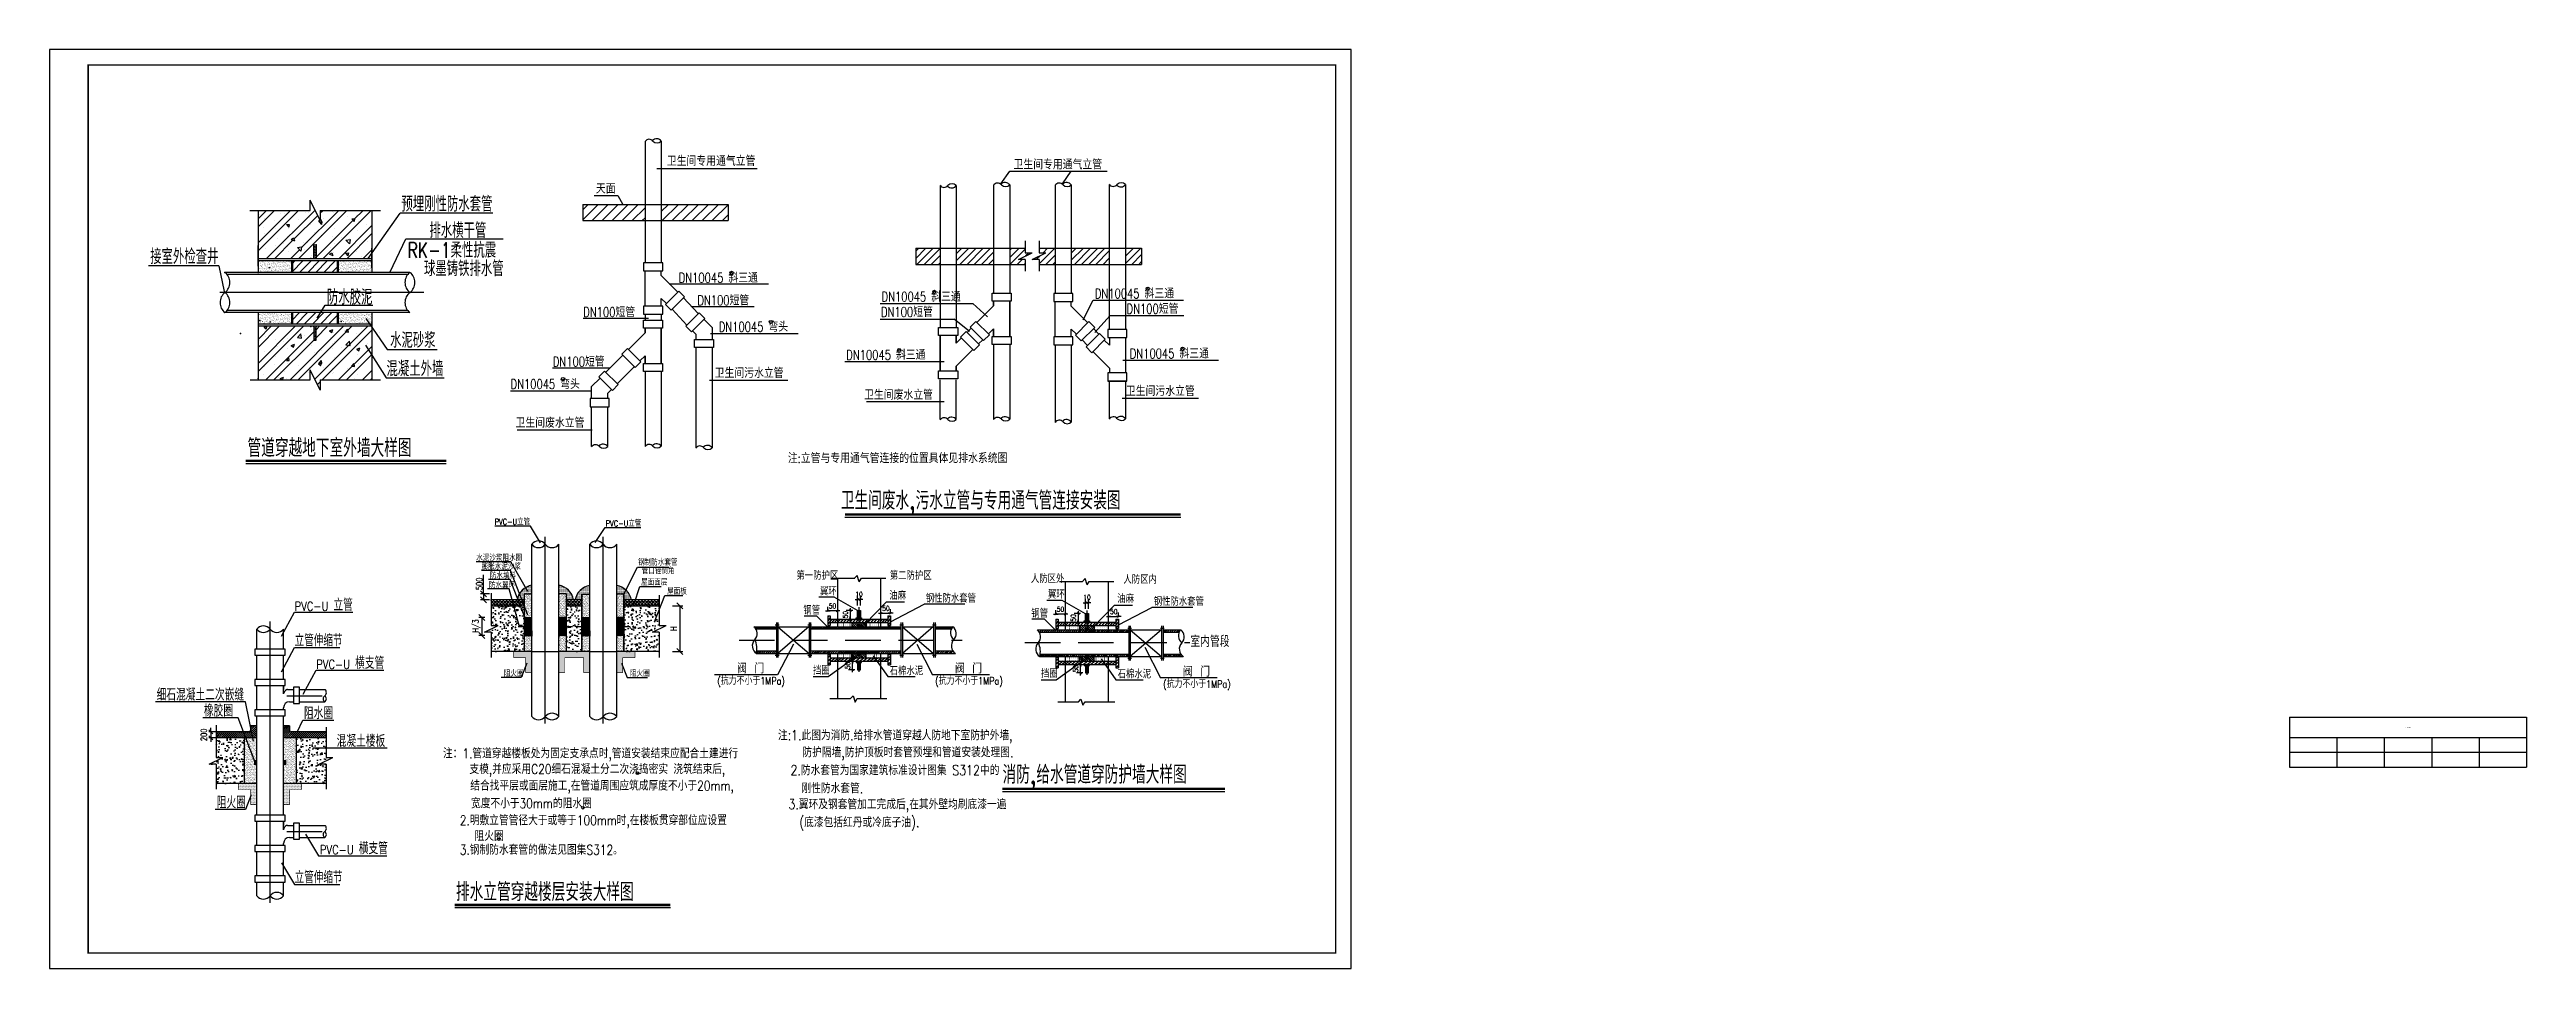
# Model space of a CAD drawing. Extents: x 1000 to 47721, y 1000 to 6465.
# Drawn here: x 1000 to 2223, y 1000 to 1454 of the extents above; entities outside this region: 1.
import ezdxf

# ---------------------------------------------------------------- set-up
doc = ezdxf.new("R2010")
doc.units = 0
doc.header["$LTSCALE"] = 35
doc.header["$MEASUREMENT"] = 0
doc.linetypes.add('DASHED', pattern=[0.75, 0.5, -0.25])
doc.linetypes.add('HIDDENX2', pattern=[0.75, 0.5, -0.25])
for name, color, linetype in [('0P', 7, 'Continuous'), ('A', 7, 'DASHED'), ('HZ', 3, 'Continuous'), ('PLOT', 7, 'Continuous'), ('WALL', 51, 'Continuous'), ('图框', 135, 'Continuous'), ('排水', 2, 'Continuous')]:
    doc.layers.add(name, color=color, linetype=linetype)
doc.styles.add('163', font='', dxfattribs={"width": 0.99})
doc.styles.add('DIM', font='simp1.shx', dxfattribs={"width": 0.8, "bigfont": 'hz.shx'})
doc.styles.add('DIM_FONT', font='SIMPLEX', dxfattribs={"width": 0.8})
doc.styles.add('HZ', font='romant.shx', dxfattribs={"width": 0.8, "bigfont": 'hztxt.shx'})
doc.styles.add('HZTXT', font='txt', dxfattribs={"width": 0.8, "bigfont": 'HZTXT'})
doc.styles.add('HZTXT0', font='romant', dxfattribs={"width": 0.75, "bigfont": 'HZTXT0'})
doc.styles.add('HZTXT1', font='romant.shx', dxfattribs={"bigfont": 'HZTXT1.shx'})
doc.styles.add('ROMANT', font='ROMANT.SHX', dxfattribs={"width": 0.8})
doc.styles.get("Standard").update_dxf_attribs({"font": 'simp1.shx', "bigfont": 'hz.shx'})
doc.styles.add('STY53', font='COMPLEX', dxfattribs={"width": 0.6, "bigfont": 'HZTXT'})
doc.styles.get('163').set_extended_font_data('SimSun')
doc.dimstyles.get("Standard").update_dxf_attribs({"dimscale": 2000, "dimtxt": 0.1, "dimasz": 0.18, "dimexe": 0.18, "dimexo": 0.0625, "dimgap": 0.09, "dimtad": 0, "dimtoh": 1, "dimzin": 0, "dimtxsty": 'Standard', "dimcen": 0.09, "dimadec": 0, "dimazin": 0, "dimtfac": 1, "dimtdec": 3, "dimtmove": 0, "dimatfit": 3, "dimfxl": 1, "dimtolj": 1, "dimtzin": 0, "dimlwd": 0, "dimlwe": 0, "dimarcsym": 0})
pattern_1 = [(45.0000013, (-15684.8916, 2055.5764), (-0.397747576, 0.397747576), []), (135.0000003, (-15684.8916, 2055.5764), (-0.397747576, -0.397747576), [])]

msp = doc.modelspace()

# ---------------------------------------------------------------- texts
at = {"color": 3, "width": 0.8}
for s, height, style, p in [('第一防护区', 3.825, 'HZTXT', (1368.894, 1192.091)), ('翼环', 3.825, 'HZTXT', (1380.539, 1184.35)), ('第二防护区', 3.825, 'HZTXT', (1414.997, 1192.091)), ('人防区外', 3.825, 'HZTXT', (1484.714, 1190.521)), ('翼环', 3.825, 'HZTXT', (1493.12, 1182.78)), ('人防区内', 3.825, 'HZTXT', (1530.392, 1190.142)), ('钢管', 3.825, 'HZTXT', (1372.327, 1174.937)), ('油麻', 3.825, 'HZTXT', (1414.774, 1182.203)), ('钢性防水套管', 3.825, 'HZTXT', (1432.802, 1180.828)), ('钢管', 3.825, 'HZTXT', (1484.909, 1173.367)), ('油麻', 3.825, 'HZTXT', (1527.356, 1180.633)), ('钢性防水套管', 3.825, 'HZTXT', (1545.383, 1179.259)), ('室内管段', 5.508, 'HZTXT', (1563.422, 1158.892)), ('阀 门', 5.1, 'HZTXT', (1339.543, 1145.76)), ('阀 门', 5.1, 'HZTXT', (1447.169, 1145.76)), ('(抗力不小于1MPa)', 3.6125, 'STY53', (1329.806, 1140.272)), ('挡圈', 3.825, 'HZTXT', (1377.109, 1145.255)), ('石棉水泥', 3.825, 'HZTXT', (1414.943, 1144.972)), ('(抗力不小于1MPa)', 3.6125, 'STY53', (1437.432, 1140.272)), ('挡圈', 3.825, 'HZTXT', (1489.691, 1143.685)), ('石棉水泥', 3.825, 'HZTXT', (1527.525, 1143.403)), ('(抗力不小于1MPa)', 3.6125, 'STY53', (1550.013, 1138.703)), ('阀 门', 5.1, 'HZTXT', (1559.751, 1144.19)), ('注:1.此图为消防.给排水管道穿越人防地下室防护外墙,', 5, 'STY53', (1359.774, 1112.785)), ('2.防水套管为国家建筑标准设计图集 S312中的', 5, 'STY53', (1365.949, 1095.496)), ('防护隔墙,防护顶板时套管预埋和管道安装处理图.', 5, 'STY53', (1371.842, 1104.38)), ('刚性防水套管.', 5, 'STY53', (1371.378, 1086.607)), ('3.翼环及钢套管加工完成后,在其外壁均刷底漆一遍', 5, 'STY53', (1364.943, 1078.683)), ('(底漆包括红丹或冷底子油).', 5, 'STY53', (1370.315, 1069.774))]:
    msp.add_text(s, height=height, dxfattribs=dict(at, style=style)).set_placement(p)
at = {"color": 0, "linetype": 'ByBlock', "char_height": 3, "width": 0.000000001, "attachment_point": 5, "rotation": 90.000003, "style": 'ROMANT'}
for s, insert in [('\\A1;500', (1212.238, 1190.033)), ('\\A1;H/3', (1210.912, 1169.182)), ('\\A1;H', (1308.244, 1167.864)), ('\\A1;200', (1076.204, 1115.426))]:
    msp.add_mtext(s, dxfattribs=dict(at, insert=insert))
at = {"layer": '0P', "width": 0.75}
for s, height, style, p in [('卫生间专用通气立管', 4.8, 'HZTXT0', (1304.883, 1396.571)), ('卫生间专用通气立管', 4.8, 'HZTXT0', (1476.12, 1394.841)), ('天面', 4.8, 'HZTXT0', (1269.865, 1382.889)), ('DN10045 斜三通', 4.8, 'HZTXT0', (1310.749, 1338.872)), ('DN10045 斜三通', 4.8, 'HZTXT0', (1410.926, 1329.514)), ('DN10045 斜三通', 4.8, 'HZTXT0', (1516.28, 1331.076)), ('DN100短管', 4.8, 'HZTXT0', (1263.628, 1321.906)), ('DN100短管', 4.8, 'HZTXT0', (1319.976, 1327.725)), ('DN100短管', 4.8, 'HZTXT0', (1410.679, 1321.965)), ('DN100短管', 4.8, 'HZTXT0', (1531.958, 1323.518)), ('DN10045 弯头', 4.8, 'HZTXT0', (1330.529, 1314.642)), ('DN100短管', 4.8, 'HZTXT0', (1248.566, 1297.432)), (' 卫生间污水立管', 4.8, 'HZTXT0', (1326.05, 1291.799)), ('DN10045 斜三通', 4.8, 'HZTXT0', (1393.535, 1300.778)), ('DN10045 斜三通', 4.8, 'HZTXT0', (1533.519, 1301.419)), ('DN10045 弯头', 4.8, 'HZTXT0', (1227.709, 1286.325)), (' 卫生间废水立管', 4.8, 'HZTXT0', (1399.849, 1281.016)), (' 卫生间污水立管', 4.8, 'HZTXT0', (1529.127, 1282.886)), (' 卫生间废水立管', 4.8, 'HZTXT0', (1227.689, 1267.225)), ('注:立管与专用通气管连接的位置具体见排水系统图', 4.8, 'HZ', (1364.654, 1249.712)), (' 卫生间废水,污水立管与专用通气管连接安装图', 9, 'HZTXT1', (1386.199, 1226.734))]:
    msp.add_text(s, height=height, dxfattribs=dict(at, style=style)).set_placement(p)
at = {"layer": 'HZ'}
for s, height, style, width, p in [('PVC-U立管', 3, 'HZ', 0.8, (1219.841, 1219.19)), ('PVC-U立管', 3, 'HZ', 0.8, (1274.715, 1218.386)), ('水泥沙浆阻水圈', 3, 'HZ', 0.8, (1210.746, 1201.308)), ('膨胀水泥沙浆', 3, 'HZ', 0.8, (1213.39, 1197.019)), ('钢制防水套管 ', 3, 'HZ', 0.8, (1290.711, 1199.105)), ('防水翼环', 3, 'HZ', 0.8, (1217.028, 1187.835)), ('防水填料', 3, 'HZ', 0.8, (1217.487, 1192.533)), ('屋面面层', 3, 'HZ', 0.8, (1292.169, 1189.31)), (' 管口锉倒角', 3, 'HZ', 0.8, (1290.833, 1194.903)), ('屋面板', 3, 'HZ', 0.8, (1305.025, 1184.745)), ('PVC-U ', 4.5, 'ROMANT', 0.8, (1121.061, 1176.692)), ('立管', 6, 'HZ', 0.8, (1140.246, 1176.692)), ('立管伸缩节', 6, 'HZ', 0.75, (1121.061, 1159.117)), ('PVC-U ', 4.5, 'ROMANT', 0.8, (1131.745, 1148.018)), ('横支管', 6, 'HZ', 0.8, (1150.93, 1148.018)), ('细石混凝土二次嵌缝', 6, 'HZ', 0.8, (1052.887, 1132.324)), ('阻火圈', 3, 'HZ', 0.8, (1224.402, 1144.221)), ('阻火圈', 3, 'HZ', 0.8, (1286.705, 1144.221)), ('橡胶圈', 6, 'HZ', 0.8, (1076.246, 1124.408)), ('阻水圈', 6, 'HZ', 0.8, (1125.665, 1123.185)), ('混凝土楼板', 6, 'HZ', 0.8, (1141.806, 1109.447)), ('注：1.管道穿越楼板处为固定支承点时,管道安装结束应配合土建进行', 4.8, 'HZ', 0.8, (1194.313, 1103.867)), ('支模,并应采用C20细石混凝土分二次浇捣密实 浇筑结束后,', 4.8, 'HZ', 0.8, (1207.397, 1096.098)), ('消防,给水管道穿防护墙大样图', 9, 'HZTXT1', 0.75, (1470.715, 1091.3)), ('结合找平层或面层施工,在管道周围应筑成厚度不小于20mm,', 4.8, 'HZ', 0.8, (1207.793, 1087.922)), ('阻火圈', 6, 'HZ', 0.8, (1082.59, 1079.051)), ('宽度不小于30mm的阻水圈', 4.8, 'HZ', 0.8, (1208.188, 1079.175)), ('2.明敷立管管径大于或等于100mm时,在楼板贯穿部位应设置 ', 4.8, 'HZ', 0.8, (1202.621, 1070.82)), (' 阻火圈 ', 4.8, 'HZ', 0.8, (1207.299, 1063.054)), ('PVC-U ', 4.5, 'ROMANT', 0.8, (1133.549, 1056.422)), ('横支管', 6, 'HZ', 0.8, (1152.735, 1056.422)), ('3.钢制防水套管的做法见图集S312。 ', 4.8, 'HZ', 0.8, (1202.621, 1056.217)), ('立管伸缩节', 6, 'HZ', 0.75, (1121.061, 1042.107)), ('排水立管穿越楼层安装大样图', 9, 'HZTXT1', 0.75, (1200.753, 1033.29))]:
    msp.add_text(s, height=height, dxfattribs=dict(at, style=style, width=width)).set_placement(p)
at = {"layer": '排水', "width": 0.75}
for s, height, style, p in [('预埋刚性防水套管', 7.5, 'HZ', (1173.785, 1373.977)), ('RK-1柔性抗震 ', 7.5, 'HZ', (1176.862, 1351.172)), (' 排水横干管', 7.5, 'HZ', (1183.755, 1360.954)), ('接室外检查井', 7.5, 'HZ', (1049.703, 1348.038)), (' 球墨铸铁排水管', 7.5, 'HZ', (1181.068, 1342.066)), ('防水胶泥', 7.5, 'HZ', (1136.982, 1327.972)), ('水泥砂浆', 7.5, 'HZ', (1168.178, 1306.683)), ('混凝土外墙', 7.5, 'HZ', (1166.414, 1292.585)), ('管道穿越地下室外墙大样图', 9, 'HZTXT1', (1097.797, 1252.697))]:
    msp.add_text(s, height=height, dxfattribs=dict(at, style=style)).set_placement(p)

# ---------------------------------------------------------------- blocks, each defined once
blk = doc.blocks.new('_OBLIQUE')
at = {"color": 0, "linetype": 'ByBlock'}
blk.add_line((-0.5, -0.5), (0.5, 0.5), dxfattribs=at)
blk = doc.blocks.new('_DIMX')
blk.add_line((-150, 0), (150, 0))
blk.add_lwpolyline([(-70, -70, 50, 50, 0), (70, 70, 50, 50, 0)], format="xyseb")
blk = doc.blocks.new('*U1')
at = {"color": 0, "linetype": 'Continuous', "lineweight": -2, "transparency": 16777216}
for p, q in [((1509.2, 1150.3), (1509.2, 1150.3)), ((1509.2, 1146), (1509.2, 1150.3)), ((1510.3, 1146), (1507.2, 1146)), ((1509.2, 1146), (1509.2, 1146))]:
    blk.add_line(p, q, dxfattribs=at)
at = {"layer": 'DEFPOINTS', "color": 0, "linetype": 'Continuous', "transparency": 16777216}
for p in [(1509.2, 1150.3), (1512.7, 1150.3), (1512.7, 1146)]:
    blk.add_point(p, dxfattribs=at)
at = {"color": 0, "linetype": 'Continuous', "lineweight": -2, "transparency": 16777216, "xscale": 0.00800000037997961, "yscale": 0.00800000037997961, "zscale": 0.00800000037997961}
for p, rotation in [((1509.2, 1150.3), 270.0000006832453), ((1509.2, 1146), 90.00000250447816)]:
    blk.add_blockref('_DIMX', p, dxfattribs=dict(at, rotation=rotation))
at = {"color": 7, "linetype": 'Continuous', "transparency": 16777216, "insert": (1506.8, 1148.1), "char_height": 2.4, "width": 0.000000001, "attachment_point": 5, "rotation": 90, "style": 'DIM_FONT'}
blk.add_mtext('\\A1;50', dxfattribs=at)
blk = doc.blocks.new('*U2')
at = {"color": 0, "linetype": 'Continuous', "lineweight": -2, "transparency": 16777216}
for p, q in [((1511.7, 1180.7), (1511.6, 1180.7)), ((1511.7, 1177.7), (1511.7, 1182.7)), ((1513.1, 1180.7), (1511.7, 1180.7)), ((1513.1, 1177.7), (1513.1, 1182.7)), ((1513.1, 1180.7), (1513.1, 1180.7))]:
    blk.add_line(p, q, dxfattribs=at)
at = {"layer": 'DEFPOINTS', "color": 0, "linetype": 'Continuous', "transparency": 16777216}
for p in [(1511.7, 1180.7), (1511.7, 1175.3), (1513.1, 1175.3)]:
    blk.add_point(p, dxfattribs=at)
at = {"color": 0, "linetype": 'Continuous', "lineweight": -2, "transparency": 16777216, "xscale": 0.00800000037997961, "yscale": 0.00800000037997961, "zscale": 0.00800000037997961}
for p, rotation in [((1511.7, 1180.7), 0.03865189710581001), ((1513.1, 1180.7), 180.0386502192803)]:
    blk.add_blockref('_DIMX', p, dxfattribs=dict(at, rotation=rotation))
at = {"color": 7, "linetype": 'Continuous', "transparency": 16777216, "insert": (1512.4, 1183.4), "char_height": 2.4, "width": 0.000000001, "attachment_point": 5, "rotation": 0.0387, "style": 'DIM_FONT'}
blk.add_mtext('\\A1;10', dxfattribs=at)
blk = doc.blocks.new('*U3')
at = {"color": 0, "linetype": 'Continuous', "lineweight": -2, "transparency": 16777216}
for p, q in [((1509.2, 1175.4), (1506.1, 1175.4)), ((1508.1, 1175.4), (1508.1, 1175.4)), ((1508.1, 1175.4), (1508.1, 1171.1)), ((1508.1, 1171.1), (1508.1, 1171.1))]:
    blk.add_line(p, q, dxfattribs=at)
at = {"layer": 'DEFPOINTS', "color": 0, "linetype": 'Continuous', "transparency": 16777216}
for p in [(1511.6, 1175.4), (1508.1, 1171.1), (1511.6, 1171.1)]:
    blk.add_point(p, dxfattribs=at)
at = {"color": 0, "linetype": 'Continuous', "lineweight": -2, "transparency": 16777216, "xscale": 0.00800000037997961, "yscale": 0.00800000037997961, "zscale": 0.00800000037997961}
for p, rotation in [((1508.1, 1175.4), 270.0000006832453), ((1508.1, 1171.1), 90.00000250447816)]:
    blk.add_blockref('_DIMX', p, dxfattribs=dict(at, rotation=rotation))
at = {"color": 7, "linetype": 'Continuous', "transparency": 16777216, "insert": (1505.7, 1173.2), "char_height": 2.4, "width": 0.000000001, "attachment_point": 5, "rotation": 90, "style": 'DIM_FONT'}
blk.add_mtext('\\A1;50', dxfattribs=at)
blk = doc.blocks.new('*U4')
at = {"color": 0, "lineweight": -2, "transparency": 16777216}
for p, q in [((1497, 1175.4), (1497, 1177.1)), ((1497, 1175.1), (1497, 1175.1)), ((1501.7, 1175.1), (1497, 1175.1)), ((1501.7, 1175.1), (1501.7, 1175.1))]:
    blk.add_line(p, q, dxfattribs=at)
at = {"layer": 'DEFPOINTS', "color": 0, "transparency": 16777216}
for p in [(1497, 1175.1), (1497, 1173), (1501.7, 1173)]:
    blk.add_point(p, dxfattribs=at)
at = {"color": 0, "lineweight": -2, "transparency": 16777216, "xscale": 0.00800000037997961, "yscale": 0.00800000037997961, "zscale": 0.00800000037997961}
blk.add_blockref('_DIMX', (1497, 1175.1), dxfattribs=at)
at = {"color": 0, "lineweight": -2, "transparency": 16777216, "xscale": 0.00800000037997961, "yscale": 0.00800000037997961, "zscale": 0.00800000037997961, "rotation": 180.0000050089563}
blk.add_blockref('_DIMX', (1501.7, 1175.1), dxfattribs=at)
at = {"color": 7, "transparency": 16777216, "insert": (1499.3, 1177.5), "char_height": 2.4, "width": 0.000000001, "attachment_point": 5, "style": 'DIM_FONT'}
blk.add_mtext('\\A1;50', dxfattribs=at)
blk = doc.blocks.new('*U5')
at = {"color": 0, "lineweight": -2, "transparency": 16777216}
for p, q in [((1528, 1174.3), (1528, 1175.9)), ((1523.3, 1173.9), (1523.3, 1173.9)), ((1523.3, 1173.9), (1528, 1173.9)), ((1528, 1173.9), (1528, 1173.9))]:
    blk.add_line(p, q, dxfattribs=at)
at = {"layer": 'DEFPOINTS', "color": 0, "transparency": 16777216}
for p in [(1523.3, 1171.9), (1528, 1173.9), (1528, 1171.9)]:
    blk.add_point(p, dxfattribs=at)
at = {"color": 0, "lineweight": -2, "transparency": 16777216, "xscale": 0.00800000037997961, "yscale": 0.00800000037997961, "zscale": 0.00800000037997961}
blk.add_blockref('_DIMX', (1523.3, 1173.9), dxfattribs=at)
at = {"color": 0, "lineweight": -2, "transparency": 16777216, "xscale": 0.00800000037997961, "yscale": 0.00800000037997961, "zscale": 0.00800000037997961, "rotation": 180.0000050089563}
blk.add_blockref('_DIMX', (1528, 1173.9), dxfattribs=at)
at = {"color": 7, "transparency": 16777216, "insert": (1525.6, 1176.3), "char_height": 2.4, "width": 0.000000001, "attachment_point": 5, "style": 'DIM_FONT'}
blk.add_mtext('\\A1;50', dxfattribs=at)
blk = doc.blocks.new('*U6')
at = {"color": 0, "linetype": 'Continuous', "lineweight": -2, "transparency": 16777216}
for p, q in [((1399.1, 1179.3), (1399.1, 1184.3)), ((1399.1, 1182.3), (1399.1, 1182.3)), ((1400.5, 1182.3), (1399.1, 1182.3)), ((1400.5, 1179.3), (1400.5, 1184.3)), ((1400.5, 1182.3), (1400.5, 1182.3))]:
    blk.add_line(p, q, dxfattribs=at)
at = {"layer": 'DEFPOINTS', "color": 0, "linetype": 'Continuous', "transparency": 16777216}
for p in [(1399.1, 1182.3), (1399.1, 1176.9), (1400.5, 1176.9)]:
    blk.add_point(p, dxfattribs=at)
at = {"color": 0, "linetype": 'Continuous', "lineweight": -2, "transparency": 16777216, "xscale": 0.00800000037997961, "yscale": 0.00800000037997961, "zscale": 0.00800000037997961}
for p, rotation in [((1399.1, 1182.3), 0.03865189710581001), ((1400.5, 1182.3), 180.0386502192803)]:
    blk.add_blockref('_DIMX', p, dxfattribs=dict(at, rotation=rotation))
at = {"color": 7, "linetype": 'Continuous', "transparency": 16777216, "insert": (1399.8, 1184.9), "char_height": 2.4, "width": 0.000000001, "attachment_point": 5, "rotation": 0.0387, "style": 'DIM_FONT'}
blk.add_mtext('\\A1;10', dxfattribs=at)
blk = doc.blocks.new('*U7')
at = {"color": 0, "linetype": 'Continuous', "lineweight": -2, "transparency": 16777216}
for p, q in [((1396.7, 1176.9), (1393.5, 1176.9)), ((1395.5, 1176.9), (1395.5, 1176.9)), ((1395.5, 1176.9), (1395.5, 1172.7)), ((1395.5, 1172.6), (1395.5, 1172.6))]:
    blk.add_line(p, q, dxfattribs=at)
at = {"layer": 'DEFPOINTS', "color": 0, "linetype": 'Continuous', "transparency": 16777216}
for p in [(1399.1, 1176.9), (1395.5, 1172.7), (1399.1, 1172.7)]:
    blk.add_point(p, dxfattribs=at)
at = {"color": 0, "linetype": 'Continuous', "lineweight": -2, "transparency": 16777216, "xscale": 0.00800000037997961, "yscale": 0.00800000037997961, "zscale": 0.00800000037997961}
for p, rotation in [((1395.5, 1176.9), 270.0000006832453), ((1395.5, 1172.7), 90.00000250447816)]:
    blk.add_blockref('_DIMX', p, dxfattribs=dict(at, rotation=rotation))
at = {"color": 7, "linetype": 'Continuous', "transparency": 16777216, "insert": (1393.1, 1174.8), "char_height": 2.4, "width": 0.000000001, "attachment_point": 5, "rotation": 90, "style": 'DIM_FONT'}
blk.add_mtext('\\A1;50', dxfattribs=at)
blk = doc.blocks.new('*U8')
at = {"color": 0, "lineweight": -2, "transparency": 16777216}
for p, q in [((1384.4, 1177), (1384.4, 1178.7)), ((1384.4, 1176.7), (1384.4, 1176.7)), ((1389.1, 1176.7), (1384.4, 1176.7)), ((1389.1, 1176.7), (1389.1, 1176.7))]:
    blk.add_line(p, q, dxfattribs=at)
at = {"layer": 'DEFPOINTS', "color": 0, "transparency": 16777216}
for p in [(1384.4, 1176.7), (1384.4, 1174.6), (1389.1, 1174.6)]:
    blk.add_point(p, dxfattribs=at)
at = {"color": 0, "lineweight": -2, "transparency": 16777216, "xscale": 0.00800000037997961, "yscale": 0.00800000037997961, "zscale": 0.00800000037997961}
blk.add_blockref('_DIMX', (1384.4, 1176.7), dxfattribs=at)
at = {"color": 0, "lineweight": -2, "transparency": 16777216, "xscale": 0.00800000037997961, "yscale": 0.00800000037997961, "zscale": 0.00800000037997961, "rotation": 180.0000050089563}
blk.add_blockref('_DIMX', (1389.1, 1176.7), dxfattribs=at)
at = {"color": 7, "transparency": 16777216, "insert": (1386.7, 1179.1), "char_height": 2.4, "width": 0.000000001, "attachment_point": 5, "style": 'DIM_FONT'}
blk.add_mtext('\\A1;50', dxfattribs=at)
blk = doc.blocks.new('*U9')
at = {"color": 0, "lineweight": -2, "transparency": 16777216}
for p, q in [((1410.7, 1175.5), (1410.7, 1175.5)), ((1410.7, 1175.5), (1415.4, 1175.5)), ((1415.4, 1175.8), (1415.4, 1177.5)), ((1415.4, 1175.5), (1415.4, 1175.5))]:
    blk.add_line(p, q, dxfattribs=at)
at = {"layer": 'DEFPOINTS', "color": 0, "transparency": 16777216}
for p in [(1415.4, 1175.5), (1410.7, 1173.4), (1415.4, 1173.4)]:
    blk.add_point(p, dxfattribs=at)
at = {"color": 0, "lineweight": -2, "transparency": 16777216, "xscale": 0.00800000037997961, "yscale": 0.00800000037997961, "zscale": 0.00800000037997961}
blk.add_blockref('_DIMX', (1410.7, 1175.5), dxfattribs=at)
at = {"color": 0, "lineweight": -2, "transparency": 16777216, "xscale": 0.00800000037997961, "yscale": 0.00800000037997961, "zscale": 0.00800000037997961, "rotation": 180.0000050089563}
blk.add_blockref('_DIMX', (1415.4, 1175.5), dxfattribs=at)
at = {"color": 7, "transparency": 16777216, "insert": (1413.1, 1177.9), "char_height": 2.4, "width": 0.000000001, "attachment_point": 5, "style": 'DIM_FONT'}
blk.add_mtext('\\A1;50', dxfattribs=at)
blk = doc.blocks.new('*U10')
at = {"color": 0, "linetype": 'Continuous', "lineweight": -2, "transparency": 16777216}
for p, q in [((1396.6, 1151.9), (1396.6, 1151.9)), ((1396.6, 1147.6), (1396.6, 1151.9)), ((1397.8, 1147.6), (1394.6, 1147.6)), ((1396.6, 1147.6), (1396.6, 1147.6))]:
    blk.add_line(p, q, dxfattribs=at)
at = {"layer": 'DEFPOINTS', "color": 0, "linetype": 'Continuous', "transparency": 16777216}
for p in [(1396.6, 1151.9), (1400.2, 1151.9), (1400.2, 1147.6)]:
    blk.add_point(p, dxfattribs=at)
at = {"color": 0, "linetype": 'Continuous', "lineweight": -2, "transparency": 16777216, "xscale": 0.00800000037997961, "yscale": 0.00800000037997961, "zscale": 0.00800000037997961}
for p, rotation in [((1396.6, 1151.9), 270.0000006832453), ((1396.6, 1147.6), 90.00000250447816)]:
    blk.add_blockref('_DIMX', p, dxfattribs=dict(at, rotation=rotation))
at = {"color": 7, "linetype": 'Continuous', "transparency": 16777216, "insert": (1394.2, 1149.7), "char_height": 2.4, "width": 0.000000001, "attachment_point": 5, "rotation": 90, "style": 'DIM_FONT'}
blk.add_mtext('\\A1;50', dxfattribs=at)
blk = doc.blocks.new('网易暖通图签-new')
blk.add_hatch(color=1).paths.add_polyline_path([(143, 252, 1), (142, 252, 1)])
at = {"color": 7}
for p, q in [((120, 234), (120, 264)), ((120, 264), (187, 264)), ((187, 234), (120, 234)), ((122, 236), (122, 262)), ((122, 262), (186, 262)), ((122, 250), (186, 250)), ((186, 236), (122, 236)), ((186, 262), (186, 236)), ((187, 264), (187, 234))]:
    blk.add_line(p, q, dxfattribs=at)
at = {"color": 3, "style": '163'}
for s, height, p in [('中国暖通行业网络家园；因为专业，所以完美', 1.84, (126, 246)), ('编辑部：ivpinfo@service.netease.com', 1.63, (132, 241)), ('=', 4, (133, 257)), ('网易  NETEASE ', 3.2, (139, 257))]:
    blk.add_text(s, height=height, dxfattribs=at).set_placement(p)
at = {"color": 1, "style": '163'}
for s, height, p in [('网易  暖通   co.163.com', 2.27, (135, 252)), ('本图纸由浩辰ICAD软件提供技术支持', 1.49, (135, 237))]:
    blk.add_text(s, height=height, dxfattribs=at).set_placement(p)
at = {"color": 3, "style": '163', "text_generation_flag": 2}
blk.add_text('=', height=4, dxfattribs=at).set_placement((174, 257))
blk = doc.blocks.new('*T33')
at = {"color": 0, "linetype": 'ByBlock', "lineweight": -2, "ltscale": 8, "transparency": 16777216}
for p, q in [((0, 0), (117.03, 0)), ((0, 0), (0, -24.76)), ((117.03, 0), (117.03, -24.76)), ((0, -10.12), (117.03, -10.12)), ((23.406, -10.12), (23.406, -24.76)), ((46.812, -10.12), (46.812, -24.76)), ((70.218, -10.12), (70.218, -24.76)), ((93.624, -10.12), (93.624, -24.76)), ((0, -17.44), (117.03, -17.44)), ((0, -24.76), (117.03, -24.76))]:
    blk.add_line(p, q, dxfattribs=at)
at = {"color": 0, "ltscale": 8, "transparency": 16777216, "insert": (58.515, -5.06), "char_height": 0.25, "width": 116.91, "attachment_point": 5}
blk.add_mtext('{\\fSimSun|b0|i0|c134|p2;啊萨达萨达阿萨大}', dxfattribs=at)

# ---------------------------------------------------------------- dimensions: what is measured, and where the dimension line sits
for p1, p2, distance, picture, middle in [((1389.099, 1174.619), (1384.399, 1174.619), -2.031, '*U8', (1386.749, 1179.05)), ((1410.715, 1173.42), (1415.415, 1173.42), 2.032, '*U9', (1413.065, 1177.852)), ((1501.681, 1173.049), (1496.98, 1173.049), -2.031, '*U4', (1499.33, 1177.481)), ((1523.296, 1171.851), (1527.997, 1171.851), 2.032, '*U5', (1525.646, 1176.282))]:
    dim = msp.add_aligned_dim(p1=p1, p2=p2, distance=distance, text='50', dimstyle='Standard', override={"dimdsep": 46, "dimpost": 'm', "dimtxsty": 'DIM', "dimtfill": 1})
    dim.commit()
    dim.dimension.update_dxf_attribs({"geometry": picture, "text_midpoint": middle})
at = {"color": 3, "linetype": 'Continuous'}
for p1, p2, distance, picture, middle in [((1399.063, 1176.926), (1399.063, 1172.65), -3.519, '*U7', (1393.144, 1174.788)), ((1511.645, 1175.356), (1511.645, 1171.081), -3.519, '*U3', (1505.726, 1173.218)), ((1400.168, 1147.575), (1400.168, 1151.851), 3.519, '*U10', (1394.249, 1149.713)), ((1512.75, 1146.006), (1512.75, 1150.281), 3.519, '*U1', (1506.831, 1148.143))]:
    dim = msp.add_aligned_dim(p1=p1, p2=p2, distance=distance, text='50', dimstyle='Standard', override={"dimdsep": 46, "dimpost": 'm', "dimtxsty": 'DIM', "dimtfill": 1}, dxfattribs=at)
    dim.commit()
    dim.dimension.update_dxf_attribs({"geometry": picture, "text_midpoint": middle})
for base, p1, p2, picture, middle in [((1399.08, 1182.256), (1400.529, 1176.867), (1399.084, 1176.866), '*U6', (1399.801, 1184.95)), ((1511.662, 1180.686), (1513.11, 1175.298), (1511.665, 1175.297), '*U2', (1512.383, 1183.38))]:
    dim = msp.add_linear_dim(base=base, p1=p1, p2=p2, angle=180.038652, text='10', dimstyle='Standard', override={"dimdsep": 46, "dimpost": 'm', "dimtxsty": 'DIM', "dimtfill": 1}, dxfattribs=at)
    dim.commit()
    dim.dimension.update_dxf_attribs({"geometry": picture, "text_midpoint": middle, "dimtype": 161})

# ---------------------------------------------------------------- hatches: boundary and pattern name
h = msp.add_hatch()
h.set_pattern_fill('DOTS', color=256, scale=4.5, style=0)
h.set_pattern_definition([(0, (1546.01758, 1118.54358), (0.140625, 0.28125), [0, -0.28125])])
h.paths.add_polyline_path([(1238.227, 1189.368, 0.31401441), (1230.915, 1182.096), (1234.477, 1182.096), (1234.477, 1185.096), (1238.227, 1185.096)])
h = msp.add_hatch()
h.set_pattern_fill('DOTS', color=256, scale=4.5, style=0)
h.set_pattern_definition([(180.000005, (943.71088, 1118.54358), (-0.140625, 0.28125), [0, -0.28125])])
h.paths.add_polyline_path([(1251.502, 1189.368, -0.31401441), (1258.814, 1182.096), (1255.252, 1182.096), (1255.252, 1185.096), (1251.502, 1185.096)])
h = msp.add_hatch()
h.set_pattern_fill('DOTS', color=256, scale=4.5, style=0)
h.set_pattern_definition([(0, (-15684.8916, 2055.57642), (0.140625, 0.28125), [0, -0.28125])])
h.paths.add_polyline_path([(1266.834, 1189.265, 0.31401441), (1259.522, 1181.993), (1263.084, 1181.993), (1263.084, 1184.993), (1266.834, 1184.993)])
h = msp.add_hatch()
h.set_pattern_fill('DOTS', color=256, scale=4.5, style=0)
h.set_pattern_definition([(180.000005, (972.31824, 1118.44006), (-0.140625, 0.28125), [0, -0.28125])])
h.paths.add_polyline_path([(1280.109, 1189.265, -0.31401441), (1287.421, 1181.993), (1283.859, 1181.993), (1283.859, 1184.993), (1280.109, 1184.993)])
h = msp.add_hatch()
h.set_pattern_fill('AR-CONC', color=256, scale=0.75, style=0)
h.set_pattern_definition([(50, (1546.0176, 1118.5436), (5.37945, -0.47064), [0.5625, -6.1875]), (355, (1546.0176, 1118.5436), (-1.040635, 5.64144), [0.45, -4.95]), (100.4514, (1546.466, 1118.5044), (4.33882, 5.1708), [0.47805, -5.25857]), (46.1842, (1546.0176, 1120.0436), (8.00431, -1.24139), [0.84375, -9.28125]), (96.6356, (1546.685, 1119.94), (7.00997, 7.30588), [0.71708, -7.88785]), (351.1842, (1546.0176, 1120.0436), (7.00996, 7.30589), [0.675, -7.425]), (21, (1546.7676, 1119.6686), (4.4768, -3.01964), [0.5625, -6.1875]), (326, (1546.7676, 1119.6686), (1.824865, 5.438625), [0.45, -4.95]), (71.4514, (1547.141, 1119.417), (6.30167, 2.41898), [0.47805, -5.25857]), (37.5, (1546.0176, 1118.5436), (0.091199, 2.496704), [0, -4.89, 0, -5.025, 0, -4.96875]), (7.5, (1546.0176, 1118.5436), (1.973022, 2.958088), [0, -2.865, 0, -4.7775, 0, -1.89375]), (327.5, (1544.345, 1118.5436), (4.003668, -0.169162), [0, -1.875, 0, -5.85, 0, -7.7625]), (317.5, (1543.595, 1118.5436), (4.373896, 0.750787), [0, -2.4375, 0, -3.885, 0, -5.5125])])
h.paths.add_polyline_path([(1234.477, 1179.096), (1218.165, 1179.096), (1218.165, 1169.452), (1221.525, 1169.452), (1214.805, 1166.092), (1218.165, 1166.092), (1218.165, 1156.596), (1234.477, 1156.596)])
h.paths.add_polyline_path([(1262.906, 1179.096), (1255.252, 1179.096), (1255.252, 1156.596), (1262.906, 1156.596)])
h.paths.add_polyline_path([(1301.139, 1166.092), (1297.779, 1166.092), (1304.499, 1169.452), (1301.139, 1169.452), (1301.139, 1179.096), (1283.859, 1179.096), (1283.681, 1179.096), (1283.681, 1156.596), (1301.139, 1156.596)])
h = msp.add_hatch()
h.set_pattern_fill('SACNCR', color=256, scale=12, style=0)
h.set_pattern_definition([(45, (1546.0176, 1118.5436), (-0.795495, 0.795495), []), (45, (1546.8131, 1118.5436), (-0.795495, 0.795495), [0, -1.125])])
h.paths.add_polyline_path([(1234.477, 1182.096), (1218.165, 1182.096), (1218.165, 1179.096), (1234.477, 1179.096)])
h.paths.add_polyline_path([(1262.906, 1182.096), (1255.252, 1182.096), (1255.252, 1179.096), (1262.906, 1179.096)])
h.paths.add_polyline_path([(1283.859, 1182.096), (1283.681, 1182.096), (1283.681, 1179.096), (1283.859, 1179.096), (1301.139, 1179.096), (1301.139, 1182.096)])
h = msp.add_hatch()
h.set_pattern_fill('AR-SAND', color=256, scale=0.45, style=0)
h.set_pattern_definition([(37.5, (1546.0176, 1118.5436), (-0.028347, 0.8670707), [0, -0.684, 0, -0.765, 0, -0.73125]), (7.5, (1546.0176, 1118.5436), (0.7963995, 1.2699658), [0, -0.369, 0, -0.6165, 0, -0.23625]), (327.5, (1545.4641, 1118.5436), (1.4013638, 0.0025466), [0, -0.225, 0, -0.81, 0, -1.0575]), (317.5, (1545.4641, 1118.5436), (1.352757, 0.394954), [0, -0.1125, 0, -0.531, 0, -0.6075])])
h.paths.add_polyline_path([(1238.227, 1185.096), (1234.477, 1185.096), (1234.477, 1173.449), (1238.227, 1173.449)])
h.paths.add_polyline_path([(1238.227, 1164.574), (1234.477, 1164.574), (1234.477, 1156.596), (1238.227, 1156.596)])
h = msp.add_hatch()
h.set_pattern_fill('AR-SAND', color=256, scale=0.45, style=0)
h.set_pattern_definition([(142.5, (943.7109, 1118.5436), (0.028347, 0.8670707), [0, -0.684, 0, -0.765, 0, -0.73125]), (172.5, (943.7109, 1118.5436), (-0.7963995, 1.2699658), [0, -0.369, 0, -0.6165, 0, -0.23625]), (212.5, (944.2644, 1118.5436), (-1.4013638, 0.0025466), [0, -0.225, 0, -0.81, 0, -1.0575]), (222.5, (944.2644, 1118.5436), (-1.352757, 0.394954), [0, -0.1125, 0, -0.531, 0, -0.6075])])
h.paths.add_polyline_path([(1251.502, 1185.096), (1255.252, 1185.096), (1255.252, 1173.449), (1251.502, 1173.449)])
h.paths.add_polyline_path([(1251.502, 1164.574), (1255.252, 1164.574), (1255.252, 1156.596), (1251.502, 1156.596)])
h = msp.add_hatch()
h.set_pattern_fill('AR-SAND', color=256, scale=0.45, style=0)
h.set_pattern_definition([(37.5, (1574.625, 1118.44006), (-0.028347, 0.8670707), [0, -0.684, 0, -0.765, 0, -0.73125]), (7.5, (1574.625, 1118.4401), (0.7963995, 1.2699658), [0, -0.369, 0, -0.6165, 0, -0.23625]), (327.5, (1574.0714, 1118.4401), (1.4013638, 0.0025466), [0, -0.225, 0, -0.81, 0, -1.0575]), (317.5, (1574.0714, 1118.4401), (1.352757, 0.394954), [0, -0.1125, 0, -0.531, 0, -0.6075])])
h.paths.add_polyline_path([(1266.834, 1184.993), (1263.084, 1184.993), (1263.084, 1173.345), (1266.834, 1173.345)])
h.paths.add_polyline_path([(1266.834, 1164.47), (1263.084, 1164.47), (1263.084, 1156.493), (1266.834, 1156.493)])
h = msp.add_hatch()
h.set_pattern_fill('AR-SAND', color=256, scale=0.45, style=0)
h.set_pattern_definition([(142.5, (972.31824, 1118.44006), (0.028347, 0.8670707), [0, -0.684, 0, -0.765, 0, -0.73125]), (172.5, (972.3182, 1118.4401), (-0.7963995, 1.2699658), [0, -0.369, 0, -0.6165, 0, -0.23625]), (212.5, (972.8717, 1118.4401), (-1.4013638, 0.0025466), [0, -0.225, 0, -0.81, 0, -1.0575]), (222.5, (972.8717, 1118.4401), (-1.352757, 0.394954), [0, -0.1125, 0, -0.531, 0, -0.6075])])
h.paths.add_polyline_path([(1280.109, 1184.993), (1283.859, 1184.993), (1283.859, 1173.345), (1280.109, 1173.345)])
h.paths.add_polyline_path([(1280.109, 1164.47), (1283.859, 1164.47), (1283.859, 1156.493), (1280.109, 1156.493)])
h = msp.add_hatch()
h.set_pattern_fill('ANSI37', color=256, scale=4.5, style=0)
h.set_pattern_definition([(45, (1546.0176, 1118.5436), (-0.3977476, 0.3977476), []), (135, (1546.0176, 1118.5436), (-0.3977476, -0.3977476), [])])
h.paths.add_polyline_path([(1238.227, 1173.449), (1234.477, 1173.449), (1234.477, 1164.574), (1238.227, 1164.574), (1238.227, 1166.907)])
h = msp.add_hatch()
h.set_pattern_fill('ANSI37', color=256, scale=4.5, style=0)
h.set_pattern_definition(pattern_1)
h.paths.add_polyline_path([(1251.502, 1173.449), (1255.252, 1173.449), (1255.252, 1164.574), (1251.502, 1164.574), (1251.502, 1166.907)])
h = msp.add_hatch()
h.set_pattern_fill('ANSI37', color=256, scale=4.5, style=0)
h.set_pattern_definition(pattern_1)
h.paths.add_polyline_path([(1266.834, 1173.345), (1263.084, 1173.345), (1263.084, 1164.47), (1266.834, 1164.47), (1266.834, 1166.804)])
h = msp.add_hatch()
h.set_pattern_fill('ANSI37', color=256, scale=4.5, style=0)
h.set_pattern_definition(pattern_1)
h.paths.add_polyline_path([(1280.109, 1173.345), (1283.859, 1173.345), (1283.859, 1164.47), (1280.109, 1164.47), (1280.109, 1166.804)])
h = msp.add_hatch()
h.set_pattern_fill('DOTS', color=256, scale=6, style=0)
h.set_pattern_definition([(0, (1367.4403, 1118.54358), (0.1875, 0.375), [0, -0.375])])
h.paths.add_polyline_path([(1238.227, 1146.096), (1238.227, 1156.596), (1229.227, 1156.596), (1229.227, 1153.596), (1235.227, 1153.596), (1235.227, 1146.096)])
h.paths.add_polyline_path([(1263.834, 1153.596), (1263.834, 1146.096), (1266.834, 1146.096), (1266.834, 1156.596), (1251.502, 1156.596), (1251.502, 1146.096), (1254.502, 1146.096), (1254.502, 1153.596)])
h.paths.add_polyline_path([(1280.109, 1146.096), (1283.109, 1146.096), (1283.109, 1153.596), (1289.109, 1153.596), (1289.109, 1156.596), (1280.109, 1156.596)])
at = {"layer": '0P'}
h = msp.add_hatch(dxfattribs=at)
h.set_pattern_fill('ANSI31', color=256, scale=20, style=0)
h.set_pattern_definition([(45.000001, (-15881.418, 2058.698), (-1.76776695, 1.76776695), [])])
h.paths.add_polyline_path([(1439.806, 1355.905), (1427.813, 1355.905), (1427.813, 1347.905), (1439.806, 1347.905)])
h.paths.add_polyline_path([(1466.237, 1347.905), (1466.237, 1355.905), (1447.806, 1355.905), (1447.806, 1347.905)])
h.paths.add_polyline_path([(1474.237, 1347.905), (1481.933, 1347.905), (1481.933, 1350.309), (1478.573, 1350.309), (1485.293, 1353.669), (1481.933, 1353.669), (1481.933, 1355.905), (1474.237, 1355.905)])
h.paths.add_polyline_path([(1496.659, 1347.905), (1496.659, 1355.905), (1488.709, 1355.905), (1488.709, 1353.669), (1492.069, 1353.669), (1485.349, 1350.309), (1488.709, 1350.309), (1488.709, 1347.905)])
h.paths.add_polyline_path([(1523.404, 1347.905), (1523.404, 1355.905), (1504.659, 1355.905), (1504.659, 1347.905)])
h.paths.add_polyline_path([(1531.404, 1347.905), (1539.335, 1347.905), (1539.335, 1355.905), (1531.404, 1355.905)])
h = msp.add_hatch(dxfattribs=at)
h.set_pattern_fill('AR-CONC', color=256, scale=0.8, style=0)
h.set_pattern_definition([(50, (-15813.1123, 2049.754), (5.7380815, -0.5020171), [0.6, -6.6]), (355.00001, (-15813.1123, 2049.754), (-1.1100106, 6.0175371), [0.48, -5.2800002]), (100.4514, (-15812.634, 2049.712), (4.6280751, 5.5155163), [0.5099215, -5.609137]), (46.1842, (-15813.112, 2051.354), (8.5379286, -1.324152), [0.9, -9.8999996]), (96.6356, (-15812.401, 2051.244), (7.4773016, 7.792943), [0.7648823, -8.413704]), (351.1842, (-15813.112, 2051.354), (7.4772954, 7.7929487), [0.72, -7.92]), (21, (-15812.3125, 2050.954), (4.7752566, -3.2209511), [0.6, -6.6]), (326.00001, (-15812.3125, 2050.954), (1.9465227, 5.8012004), [0.48, -5.2800002]), (71.4514, (-15811.914, 2050.6855), (6.7217813, 2.580244), [0.5099215, -5.609137]), (37.5, (-15813.1123, 2049.7542), (0.09727884, 2.66315079), [0, -5.2160001, 0, -5.36000013, 0, -5.3000002]), (7.5, (-15813.1123, 2049.7542), (2.1045563, 3.1552937), [0, -3.056, 0, -5.0960002, 0, -2.02]), (327.500003, (-15814.8965, 2049.7542), (4.27057934, -0.18043898), [0, -2, 0, -6.2399998, 0, -8.2799997]), (317.500005, (-15815.6963, 2049.754), (4.6654892, 0.80083984), [0, -2.5999999, 0, -4.14400005, 0, -5.8800001])])
h.paths.add_polyline_path([(1096.13, 1113.926), (1082.242, 1113.926), (1082.242, 1104.282), (1085.602, 1104.282), (1079.409, 1101.185), (1079.146, 1100.922), (1082.242, 1100.922), (1082.242, 1091.426), (1096.13, 1091.426)])
h.paths.add_polyline_path([(1133.25, 1100.922), (1139.97, 1104.282), (1136.61, 1104.282), (1136.61, 1113.926), (1121.754, 1113.926), (1121.754, 1091.426), (1136.61, 1091.426), (1136.61, 1100.922)])
h = msp.add_hatch(dxfattribs=at)
h.set_pattern_fill('AR-SAND', color=256, scale=0.5, style=0)
h.set_pattern_definition([(37.4999993, (-15813.1123, 2049.75415), (-0.031496678, 0.963411868), [0, -0.75999999, 0, -0.850000024, 0, -0.8125]), (7.5, (-15813.1123, 2049.7542), (0.88488835, 1.41107309), [0, -0.409999996, 0, -0.685000002, 0, -0.262499988]), (327.500003, (-15813.7275, 2049.75415), (1.55707097, 0.002829527), [0, -0.25, 0, -0.899999976, 0, -1.174999952]), (317.500005, (-15813.7275, 2049.7542), (1.50306332, 0.4388378), [0, -0.125, 0, -0.589999974, 0, -0.675000012])])
h.paths.add_polyline_path([(1096.13, 1091.426), (1102.305, 1091.426), (1102.305, 1113.926), (1096.13, 1113.926)])
h.paths.add_polyline_path([(1121.754, 1113.926), (1115.58, 1113.926), (1115.58, 1091.426), (1121.754, 1091.426)])
for points in [[(1101.009, 1102.972), (1102.307, 1102.972), (1102.307, 1100.49), (1101.009, 1100.49)], [(1116.875, 1102.972), (1115.577, 1102.972), (1115.577, 1100.49), (1116.875, 1100.49)]]:
    msp.add_hatch(color=256, dxfattribs=at).paths.add_polyline_path(points)
at = {"layer": 'PLOT', "linetype": 'Continuous'}
h = msp.add_hatch(color=256, dxfattribs=at)
h.paths.add_polyline_path([(47721.211, 6137.029), (47709.726, 6137.029)], flags=17)
edge = h.paths.add_edge_path()
edge.add_line((47365.195, 6465.154), (47388.164, 6454.216))
edge.add_line((47388.164, 6454.216), (47560.429, 6454.216))
edge.add_line((47560.429, 6454.216), (47698.242, 6454.216))
edge.add_line((47698.242, 6454.216), (47698.242, 6421.404))
edge.add_line((47698.242, 6421.404), (47548.945, 6421.404))
edge.add_line((47548.945, 6421.404), (47548.945, 6333.904))
edge.add_line((47548.945, 6333.904), (47686.758, 6333.904))
edge.add_line((47686.758, 6333.904), (47686.758, 6290.154))
edge.add_line((47686.758, 6290.154), (47640.82, 6290.154))
edge.add_line((47640.82, 6290.154), (47629.336, 6279.216))
edge.add_line((47629.336, 6279.216), (47675.273, 6235.466))
edge.add_line((47675.273, 6235.466), (47663.789, 6213.591))
edge.add_line((47663.789, 6213.591), (47629.336, 6202.654))
edge.add_line((47629.336, 6202.654), (47594.883, 6257.341))
edge.add_line((47594.883, 6257.341), (47606.367, 6290.154))
edge.add_line((47606.367, 6290.154), (47548.945, 6290.154))
edge.add_line((47548.945, 6290.154), (47548.945, 6180.779))
edge.add_line((47548.945, 6180.779), (47721.211, 6180.779))
edge.add_line((47721.211, 6180.779), (47709.726, 6137.029))
edge.add_line((47698.242, 6137.029), (47709.726, 6137.029))
edge.add_line((47698.242, 6137.029), (47686.758, 6137.029))
edge.add_line((47686.758, 6137.029), (47514.492, 6137.029))
edge.add_line((47514.492, 6137.029), (47342.226, 6137.029))
edge.add_line((47342.226, 6137.029), (47342.226, 6180.779))
edge.add_line((47342.226, 6180.779), (47503.008, 6180.779))
edge.add_line((47503.008, 6180.779), (47503.008, 6290.154))
edge.add_line((47503.008, 6290.154), (47376.679, 6290.154))
edge.add_line((47376.679, 6290.154), (47376.679, 6333.904))
edge.add_line((47376.679, 6333.904), (47503.008, 6333.904))
edge.add_line((47503.008, 6333.904), (47503.008, 6421.404))
edge.add_line((47503.008, 6421.404), (47365.195, 6421.404))
edge.add_line((47365.195, 6421.404), (47365.195, 6465.154))
at = {"layer": '排水'}
h = msp.add_hatch(dxfattribs=at)
h.set_pattern_fill('AR-SAND', color=256, scale=22.5, style=0)
h.set_pattern_definition([(37.5, (514.65, 1268.055), (-1.4174, 43.3535), [0, -34.2, 0, -38.25, 0, -36.5625]), (7.5, (514.65, 1268.055), (39.82, 63.4983), [0, -18.45, 0, -30.825, 0, -11.8125]), (327.5, (486.974, 1268.055), (70.0682, 0.1273), [0, -11.25, 0, -40.5, 0, -52.875]), (317.5, (486.974, 1268.055), (67.638, 19.7477), [0, -5.625, 0, -26.55, 0, -30.375])])
h.paths.add_polyline_path([(1102.964, 1349.573), (1102.964, 1343.948), (1119.839, 1343.948), (1119.839, 1349.573)])
h.paths.add_polyline_path([(1159.214, 1343.948), (1159.214, 1349.573), (1142.339, 1349.573), (1142.339, 1343.948)])
h.paths.add_polyline_path([(1119.839, 1318.411), (1119.839, 1324.036), (1102.964, 1324.036), (1102.964, 1318.411)])
h.paths.add_polyline_path([(1159.214, 1318.411), (1159.214, 1324.036), (1142.339, 1324.036), (1142.339, 1318.411)])

# ---------------------------------------------------------------- linework, layer by layer
at = {"color": 0}
for p, q in [((1263.323, 1369.84), (1271.003, 1377.519)), ((1263.323, 1374.79), (1266.053, 1377.519)), ((1267.952, 1369.519), (1275.952, 1377.519)), ((1272.902, 1369.519), (1280.902, 1377.519)), ((1277.852, 1369.519), (1285.852, 1377.519)), ((1282.802, 1369.519), (1290.802, 1377.519)), ((1287.751, 1369.519), (1294.13, 1375.898)), ((1292.701, 1369.519), (1294.13, 1370.948)), ((1302.13, 1373.999), (1305.651, 1377.519)), ((1302.601, 1369.519), (1310.601, 1377.519)), ((1307.55, 1369.519), (1315.55, 1377.519)), ((1312.5, 1369.519), (1320.5, 1377.519)), ((1317.45, 1369.519), (1325.45, 1377.519)), ((1322.4, 1369.519), (1330.4, 1377.519)), ((1327.349, 1369.519), (1335.102, 1377.272)), ((1332.299, 1369.519), (1335.102, 1372.322))]:
    msp.add_line(p, q, dxfattribs=at)
for p, q in [((1237.504, 1218.617), (1219.872, 1218.617)), ((1242.451, 1210.242), (1237.504, 1218.617)), ((1269.482, 1210.474), (1274.429, 1217.813)), ((1274.429, 1217.813), (1292.061, 1217.813)), ((1227.793, 1200.909), (1210.778, 1200.909)), ((1236.3, 1186.222), (1227.793, 1200.909)), ((1238.227, 1124.515), (1238.227, 1209.589)), ((1251.502, 1124.515), (1251.502, 1209.589)), ((1266.834, 1124.515), (1266.834, 1209.589)), ((1280.109, 1124.515), (1280.109, 1209.589)), ((1227.693, 1196.62), (1213.422, 1196.62)), ((1227.059, 1187.539), (1216.34, 1187.539)), ((1227.518, 1192.237), (1216.798, 1192.237)), ((1232.109, 1168.795), (1227.059, 1187.539)), ((1236.124, 1170.17), (1227.518, 1192.237)), ((1236.3, 1174.553), (1227.693, 1196.62)), ((1283.458, 1184.633), (1290.425, 1198.362)), ((1288.761, 1180.25), (1291.587, 1188.811)), ((1290.425, 1198.362), (1305.912, 1198.362)), ((1291.587, 1188.811), (1302.008, 1188.811)), ((1386.21, 1192.839), (1397.656, 1192.839)), ((1389.103, 1192.839), (1389.103, 1168.885)), ((1398.922, 1194.178), (1397.636, 1192.818)), ((1399.904, 1191.081), (1398.922, 1194.178)), ((1399.904, 1191.111), (1400.963, 1192.848)), ((1399.904, 1191.081), (1400.963, 1192.818)), ((1400.957, 1192.839), (1413.03, 1192.839)), ((1410.353, 1192.839), (1410.353, 1168.885)), ((1498.792, 1191.269), (1510.237, 1191.269)), ((1501.685, 1191.269), (1501.685, 1167.316)), ((1511.503, 1192.609), (1510.218, 1191.249)), ((1512.486, 1189.511), (1511.503, 1192.609)), ((1512.486, 1189.541), (1513.545, 1191.279)), ((1512.486, 1189.511), (1513.545, 1191.249)), ((1513.539, 1191.269), (1525.612, 1191.269)), ((1522.935, 1191.269), (1522.935, 1167.316)), ((1114.631, 1164.17), (1121.059, 1176.12)), ((1121.059, 1176.12), (1149.725, 1176.12)), ((1218.165, 1185.375), (1218.165, 1169.452)), ((1234.655, 1182.096), (1218.165, 1182.096)), ((1234.477, 1179.096), (1218.165, 1179.096)), ((1234.477, 1185.096), (1238.227, 1185.096)), ((1255.252, 1185.096), (1251.502, 1185.096)), ((1263.084, 1182.096), (1255.252, 1182.096)), ((1263.084, 1179.096), (1255.252, 1179.096)), ((1263.084, 1184.993), (1266.834, 1184.993)), ((1283.859, 1184.993), (1280.109, 1184.993)), ((1301.139, 1182.096), (1283.859, 1182.096)), ((1301.139, 1179.096), (1283.859, 1179.096)), ((1298.848, 1171.274), (1303.952, 1184.246)), ((1301.139, 1184.443), (1301.139, 1169.452)), ((1303.952, 1184.246), (1312.814, 1184.246)), ((1399.049, 1176.892), (1400.526, 1175.77)), ((1399.049, 1176.183), (1400.526, 1175.061)), ((1399.049, 1175.498), (1400.526, 1174.376)), ((1399.049, 1174.691), (1400.526, 1173.569)), ((1399.057, 1172.641), (1399.057, 1176.888)), ((1399.066, 1176.886), (1400.533, 1176.886)), ((1400.02, 1176.888), (1400.53, 1176.548)), ((1400.524, 1176.888), (1400.524, 1172.641)), ((1511.63, 1175.323), (1513.108, 1174.201)), ((1511.63, 1174.614), (1513.108, 1173.492)), ((1511.639, 1171.072), (1511.639, 1175.318)), ((1511.648, 1175.316), (1513.115, 1175.316)), ((1512.602, 1175.319), (1513.112, 1174.979)), ((1513.106, 1175.318), (1513.106, 1171.072)), ((1102.305, 1157.806), (1102.305, 1167.658)), ((1115.58, 1157.806), (1115.58, 1167.658)), ((1214.805, 1166.092), (1221.525, 1169.452)), ((1218.165, 1166.092), (1214.805, 1166.092)), ((1218.165, 1169.452), (1221.525, 1169.452)), ((1218.165, 1166.092), (1218.165, 1153.726)), ((1234.477, 1173.449), (1238.227, 1173.449)), ((1234.477, 1164.574), (1238.227, 1164.574)), ((1238.227, 1166.907), (1238.227, 1164.368)), ((1255.252, 1173.449), (1251.502, 1173.449)), ((1251.502, 1166.682), (1251.502, 1164.368)), ((1255.252, 1164.574), (1251.502, 1164.574)), ((1263.084, 1173.345), (1266.834, 1173.345)), ((1263.084, 1164.47), (1266.834, 1164.47)), ((1266.834, 1166.907), (1266.834, 1164.368)), ((1283.859, 1173.345), (1280.109, 1173.345)), ((1280.109, 1166.682), (1280.109, 1164.368)), ((1283.859, 1164.47), (1280.109, 1164.47)), ((1297.779, 1166.092), (1304.499, 1169.452)), ((1301.139, 1166.092), (1297.779, 1166.092)), ((1301.139, 1169.452), (1304.499, 1169.452)), ((1301.139, 1166.092), (1301.139, 1153.726)), ((1348.721, 1167.947), (1349.728, 1168.881)), ((1349.515, 1167.785), (1350.697, 1168.881)), ((1350.578, 1167.785), (1351.759, 1168.881)), ((1351.547, 1167.785), (1352.728, 1168.881)), ((1352.609, 1167.785), (1353.791, 1168.881)), ((1353.748, 1167.785), (1354.93, 1168.881)), ((1354.641, 1167.785), (1355.822, 1168.881)), ((1355.703, 1167.785), (1356.885, 1168.881)), ((1356.885, 1167.785), (1358.067, 1168.881)), ((1357.778, 1167.785), (1358.959, 1168.881)), ((1376.341, 1167.785), (1377.523, 1168.881)), ((1377.404, 1167.785), (1378.585, 1168.881)), ((1378.543, 1167.785), (1379.724, 1168.881)), ((1379.435, 1167.785), (1380.617, 1168.881)), ((1380.498, 1167.785), (1381.679, 1168.881)), ((1381.68, 1167.785), (1382.861, 1168.881)), ((1382.572, 1167.785), (1383.754, 1168.881)), ((1383.635, 1167.785), (1384.816, 1168.881)), ((1384.735, 1174.163), (1384.407, 1173.729)), ((1385.597, 1173.418), (1384.407, 1171.842)), ((1386.369, 1172.65), (1384.407, 1170.052)), ((1384.774, 1167.785), (1385.955, 1168.881)), ((1385.597, 1169.916), (1385.269, 1169.481)), ((1385.666, 1167.785), (1386.848, 1168.881)), ((1387.661, 1172.65), (1386.418, 1171.003)), ((1386.729, 1167.785), (1387.91, 1168.881)), ((1389.004, 1172.65), (1387.745, 1170.983)), ((1387.834, 1167.785), (1389.015, 1168.881)), ((1389.089, 1167.785), (1390.271, 1168.881)), ((1390.458, 1172.65), (1389.199, 1170.983)), ((1389.982, 1167.785), (1391.163, 1168.881)), ((1389.998, 1170.63), (1390.039, 1170.63)), ((1389.998, 1169.947), (1390.039, 1169.947)), ((1389.998, 1169.239), (1390.039, 1169.239)), ((1391.957, 1172.65), (1390.698, 1170.983)), ((1391.044, 1167.785), (1392.226, 1168.881)), ((1391.073, 1170.63), (1391.113, 1170.63)), ((1391.073, 1169.947), (1391.113, 1169.947)), ((1391.073, 1169.239), (1391.113, 1169.239)), ((1392.183, 1167.785), (1393.365, 1168.881)), ((1392.19, 1170.63), (1392.23, 1170.63)), ((1392.19, 1169.947), (1392.23, 1169.947)), ((1392.19, 1169.239), (1392.23, 1169.239)), ((1393.456, 1172.65), (1392.197, 1170.983)), ((1393.076, 1167.785), (1394.257, 1168.881)), ((1393.264, 1170.63), (1393.305, 1170.63)), ((1393.264, 1169.947), (1393.305, 1169.947)), ((1393.264, 1169.239), (1393.305, 1169.239)), ((1394.955, 1172.65), (1393.696, 1170.983)), ((1394.138, 1167.785), (1395.32, 1168.881)), ((1394.268, 1170.63), (1394.309, 1170.63)), ((1394.268, 1169.947), (1394.309, 1169.947)), ((1394.268, 1169.239), (1394.309, 1169.239)), ((1396.454, 1172.65), (1395.195, 1170.983)), ((1395.243, 1167.785), (1396.425, 1168.881)), ((1395.343, 1170.63), (1395.384, 1170.63)), ((1395.343, 1169.947), (1395.384, 1169.947)), ((1395.343, 1169.239), (1395.384, 1169.239)), ((1396.136, 1167.785), (1397.317, 1168.881)), ((1396.187, 1170.947), (1398.295, 1168.881)), ((1396.187, 1169.799), (1397.198, 1168.881)), ((1396.191, 1170.971), (1396.191, 1168.865)), ((1397.953, 1172.65), (1396.694, 1170.983)), ((1397.198, 1167.785), (1398.38, 1168.881)), ((1397.241, 1170.93), (1399.349, 1168.864)), ((1399.785, 1173.091), (1398.193, 1170.983)), ((1398.227, 1170.955), (1400.335, 1168.89)), ((1398.337, 1167.785), (1399.519, 1168.881)), ((1398.442, 1173.263), (1401.105, 1173.263)), ((1398.442, 1172.644), (1398.442, 1173.263)), ((1399.051, 1173.854), (1399.867, 1173.259)), ((1399.17, 1170.955), (1401.278, 1168.89)), ((1399.23, 1167.785), (1400.411, 1168.881)), ((1399.275, 1169.887), (1400.321, 1169.887)), ((1399.275, 1168.948), (1399.275, 1169.887)), ((1399.275, 1169.451), (1400.321, 1169.451)), ((1400.951, 1172.65), (1399.692, 1170.983)), ((1400.131, 1170.955), (1402.239, 1168.89)), ((1400.292, 1167.785), (1401.474, 1168.881)), ((1400.321, 1169.887), (1400.321, 1168.948)), ((1401.105, 1173.263), (1401.105, 1172.644)), ((1401.142, 1170.955), (1403.25, 1168.89)), ((1402.45, 1172.65), (1401.191, 1170.983)), ((1401.389, 1167.785), (1402.57, 1168.881)), ((1402.205, 1170.853), (1403.216, 1169.935)), ((1402.281, 1167.785), (1403.463, 1168.881)), ((1403.949, 1172.65), (1402.69, 1170.983)), ((1403.308, 1170.971), (1403.308, 1168.865)), ((1403.344, 1167.785), (1404.525, 1168.881)), ((1404.136, 1170.647), (1404.176, 1170.647)), ((1404.136, 1169.964), (1404.176, 1169.964)), ((1404.136, 1169.257), (1404.176, 1169.257)), ((1405.448, 1172.65), (1404.189, 1170.983)), ((1404.483, 1167.785), (1405.664, 1168.881)), ((1405.21, 1170.647), (1405.251, 1170.647)), ((1405.21, 1169.964), (1405.251, 1169.964)), ((1405.21, 1169.257), (1405.251, 1169.257)), ((1405.375, 1167.785), (1406.557, 1168.881)), ((1406.947, 1172.65), (1405.689, 1170.983)), ((1406.327, 1170.647), (1406.368, 1170.647)), ((1406.327, 1169.964), (1406.368, 1169.964)), ((1406.327, 1169.257), (1406.368, 1169.257)), ((1406.438, 1167.785), (1407.619, 1168.881)), ((1407.135, 1167.785), (1408.316, 1168.881)), ((1408.447, 1172.65), (1407.188, 1170.983)), ((1407.402, 1170.647), (1407.443, 1170.647)), ((1407.402, 1169.964), (1407.443, 1169.964)), ((1407.402, 1169.257), (1407.443, 1169.257)), ((1408.122, 1167.785), (1409.304, 1168.881)), ((1408.406, 1170.647), (1408.447, 1170.647)), ((1408.406, 1169.964), (1408.447, 1169.964)), ((1408.406, 1169.257), (1408.447, 1169.257)), ((1409.946, 1172.65), (1408.687, 1170.983)), ((1409.185, 1167.785), (1410.366, 1168.881)), ((1409.48, 1170.647), (1409.521, 1170.647)), ((1409.48, 1169.964), (1409.521, 1169.964)), ((1409.48, 1169.257), (1409.521, 1169.257)), ((1411.229, 1172.65), (1409.97, 1170.983)), ((1410.212, 1167.785), (1411.394, 1168.881)), ((1412.453, 1172.65), (1411.194, 1170.983)), ((1411.275, 1167.785), (1412.456, 1168.881)), ((1412.414, 1167.785), (1413.595, 1168.881)), ((1413.694, 1172.65), (1412.435, 1170.983)), ((1413.306, 1167.785), (1414.488, 1168.881)), ((1415.398, 1173.072), (1413.821, 1170.983)), ((1414.836, 1174.163), (1414.013, 1173.072)), ((1415.398, 1171.293), (1414.03, 1169.481)), ((1414.369, 1167.785), (1415.55, 1168.881)), ((1415.551, 1167.785), (1416.732, 1168.881)), ((1416.443, 1167.785), (1417.625, 1168.881)), ((1417.506, 1167.785), (1418.687, 1168.881)), ((1418.645, 1167.785), (1419.826, 1168.881)), ((1419.537, 1167.785), (1420.526, 1168.702)), ((1437.515, 1167.785), (1438.697, 1168.881)), ((1438.408, 1167.785), (1439.589, 1168.881)), ((1439.47, 1167.785), (1440.652, 1168.881)), ((1440.575, 1167.785), (1441.757, 1168.881)), ((1441.606, 1167.785), (1442.787, 1168.881)), ((1442.668, 1167.785), (1443.85, 1168.881)), ((1443.807, 1167.785), (1444.989, 1168.881)), ((1444.7, 1167.785), (1445.881, 1168.881)), ((1488.923, 1166.215), (1490.104, 1167.312)), ((1489.985, 1166.215), (1491.167, 1167.312)), ((1491.124, 1166.215), (1492.306, 1167.312)), ((1492.017, 1166.215), (1493.198, 1167.312)), ((1493.079, 1166.215), (1494.261, 1167.312)), ((1494.261, 1166.215), (1495.443, 1167.312)), ((1495.154, 1166.215), (1496.335, 1167.312)), ((1496.216, 1166.215), (1497.398, 1167.312)), ((1497.317, 1172.594), (1496.989, 1172.159)), ((1498.179, 1171.848), (1496.989, 1170.272)), ((1498.951, 1171.081), (1496.989, 1168.482)), ((1497.355, 1166.215), (1498.537, 1167.312)), ((1498.179, 1168.347), (1497.85, 1167.912)), ((1498.248, 1166.215), (1499.429, 1167.312)), ((1500.243, 1171.081), (1498.999, 1169.433)), ((1499.31, 1166.215), (1500.492, 1167.312)), ((1501.586, 1171.081), (1500.327, 1169.413)), ((1500.415, 1166.215), (1501.597, 1167.312)), ((1501.671, 1166.215), (1502.852, 1167.312)), ((1503.039, 1171.081), (1501.78, 1169.413)), ((1502.563, 1166.215), (1503.745, 1167.312)), ((1502.58, 1169.06), (1502.62, 1169.06)), ((1502.58, 1168.377), (1502.62, 1168.377)), ((1502.58, 1167.67), (1502.62, 1167.67)), ((1504.538, 1171.081), (1503.279, 1169.413)), ((1503.626, 1166.215), (1504.807, 1167.312)), ((1503.654, 1169.06), (1503.695, 1169.06)), ((1503.654, 1168.377), (1503.695, 1168.377)), ((1503.654, 1167.67), (1503.695, 1167.67)), ((1504.765, 1166.215), (1505.946, 1167.312)), ((1504.771, 1169.06), (1504.812, 1169.06)), ((1504.771, 1168.377), (1504.812, 1168.377)), ((1504.771, 1167.67), (1504.812, 1167.67)), ((1506.037, 1171.081), (1504.778, 1169.413)), ((1505.657, 1166.215), (1506.839, 1167.312)), ((1505.846, 1169.06), (1505.887, 1169.06)), ((1505.846, 1168.377), (1505.887, 1168.377)), ((1505.846, 1167.67), (1505.887, 1167.67)), ((1507.536, 1171.081), (1506.278, 1169.413)), ((1506.72, 1166.215), (1507.901, 1167.312)), ((1506.85, 1169.06), (1506.891, 1169.06)), ((1506.85, 1168.377), (1506.891, 1168.377)), ((1506.85, 1167.67), (1506.891, 1167.67)), ((1509.035, 1171.081), (1507.777, 1169.413)), ((1507.825, 1166.215), (1509.006, 1167.312)), ((1507.924, 1169.06), (1507.965, 1169.06)), ((1507.924, 1168.377), (1507.965, 1168.377)), ((1507.924, 1167.67), (1507.965, 1167.67)), ((1508.717, 1166.215), (1509.899, 1167.312)), ((1508.768, 1169.377), (1510.876, 1167.312)), ((1508.768, 1168.23), (1509.78, 1167.312)), ((1508.773, 1169.401), (1508.773, 1167.296)), ((1510.535, 1171.081), (1509.276, 1169.413)), ((1509.78, 1166.215), (1510.961, 1167.312)), ((1509.822, 1169.36), (1511.93, 1167.295)), ((1512.366, 1171.521), (1510.775, 1169.413)), ((1510.808, 1169.386), (1512.916, 1167.32)), ((1510.919, 1166.215), (1512.1, 1167.312)), ((1511.024, 1171.694), (1513.687, 1171.694)), ((1511.024, 1171.075), (1511.024, 1171.694)), ((1511.63, 1173.929), (1513.108, 1172.807)), ((1511.63, 1173.121), (1513.108, 1171.999)), ((1511.633, 1172.284), (1512.449, 1171.689)), ((1511.752, 1169.386), (1513.86, 1167.32)), ((1511.811, 1166.215), (1512.993, 1167.312)), ((1511.857, 1168.318), (1512.903, 1168.318)), ((1511.857, 1167.378), (1511.857, 1168.318)), ((1511.857, 1167.881), (1512.903, 1167.881)), ((1513.533, 1171.081), (1512.274, 1169.413)), ((1512.712, 1169.386), (1514.82, 1167.32)), ((1512.874, 1166.215), (1514.055, 1167.312)), ((1512.903, 1168.318), (1512.903, 1167.378)), ((1513.687, 1171.694), (1513.687, 1171.075)), ((1513.724, 1169.386), (1515.832, 1167.32)), ((1515.032, 1171.081), (1513.773, 1169.413)), ((1513.97, 1166.215), (1515.152, 1167.312)), ((1514.786, 1169.284), (1515.798, 1168.366)), ((1514.863, 1166.215), (1516.044, 1167.312)), ((1516.531, 1171.081), (1515.272, 1169.413)), ((1515.89, 1169.401), (1515.89, 1167.296)), ((1515.925, 1166.215), (1517.107, 1167.312)), ((1516.717, 1169.078), (1516.758, 1169.078)), ((1516.717, 1168.395), (1516.758, 1168.395)), ((1516.717, 1167.687), (1516.758, 1167.687)), ((1518.03, 1171.081), (1516.771, 1169.413)), ((1517.064, 1166.215), (1518.246, 1167.312)), ((1517.792, 1169.078), (1517.832, 1169.078)), ((1517.792, 1168.395), (1517.832, 1168.395)), ((1517.792, 1167.687), (1517.832, 1167.687)), ((1517.957, 1166.215), (1519.138, 1167.312)), ((1519.529, 1171.081), (1518.27, 1169.413)), ((1518.909, 1169.078), (1518.95, 1169.078)), ((1518.909, 1168.395), (1518.95, 1168.395)), ((1518.909, 1167.687), (1518.95, 1167.687)), ((1519.019, 1166.215), (1520.201, 1167.312)), ((1519.716, 1166.215), (1520.898, 1167.312)), ((1521.028, 1171.081), (1519.769, 1169.413)), ((1519.983, 1169.078), (1520.024, 1169.078)), ((1519.983, 1168.395), (1520.024, 1168.395)), ((1519.983, 1167.687), (1520.024, 1167.687)), ((1520.704, 1166.215), (1521.885, 1167.312)), ((1520.987, 1169.078), (1521.028, 1169.078)), ((1520.987, 1168.395), (1521.028, 1168.395)), ((1520.987, 1167.687), (1521.028, 1167.687)), ((1522.527, 1171.081), (1521.268, 1169.413)), ((1521.766, 1166.215), (1522.948, 1167.312)), ((1522.062, 1169.078), (1522.103, 1169.078)), ((1522.062, 1168.395), (1522.103, 1168.395)), ((1522.062, 1167.687), (1522.103, 1167.687)), ((1523.811, 1171.081), (1522.552, 1169.413)), ((1522.794, 1166.215), (1523.975, 1167.312)), ((1525.035, 1171.081), (1523.776, 1169.413)), ((1523.856, 1166.215), (1525.038, 1167.312)), ((1524.995, 1166.215), (1526.177, 1167.312)), ((1526.276, 1171.081), (1525.017, 1169.413)), ((1525.888, 1166.215), (1527.069, 1167.312)), ((1527.98, 1171.503), (1526.402, 1169.413)), ((1527.418, 1172.594), (1526.594, 1171.503)), ((1527.98, 1169.724), (1526.612, 1167.912)), ((1526.95, 1166.215), (1528.132, 1167.312)), ((1528.132, 1166.215), (1529.314, 1167.312)), ((1529.025, 1166.215), (1530.206, 1167.312)), ((1530.087, 1166.215), (1531.269, 1167.312)), ((1531.226, 1166.215), (1532.408, 1167.312)), ((1532.119, 1166.215), (1533.107, 1167.132)), ((1550.097, 1166.215), (1551.278, 1167.312)), ((1550.989, 1166.215), (1552.171, 1167.312)), ((1552.052, 1166.215), (1553.233, 1167.312)), ((1553.157, 1166.215), (1554.338, 1167.312)), ((1554.187, 1166.215), (1555.369, 1167.312)), ((1555.25, 1166.215), (1556.431, 1167.312)), ((1556.389, 1166.215), (1557.57, 1167.312)), ((1557.281, 1166.215), (1558.463, 1167.312)), ((1102.305, 1142.806), (1102.305, 1154.806)), ((1114.631, 1146.595), (1121.059, 1158.545)), ((1115.58, 1142.806), (1115.58, 1154.806)), ((1121.059, 1158.545), (1143.445, 1158.545)), ((1238.227, 1156.596), (1218.165, 1156.596)), ((1235.79, 1150.887), (1233.016, 1143.722)), ((1238.227, 1156.596), (1251.502, 1156.596)), ((1266.834, 1156.596), (1251.502, 1156.596)), ((1266.834, 1156.596), (1280.109, 1156.596)), ((1301.139, 1156.596), (1280.109, 1156.596)), ((1282.546, 1150.887), (1285.32, 1143.722)), ((1348.767, 1155.941), (1349.773, 1156.875)), ((1349.561, 1155.778), (1350.742, 1156.875)), ((1350.623, 1155.778), (1351.805, 1156.875)), ((1351.592, 1155.778), (1352.774, 1156.875)), ((1352.655, 1155.778), (1353.836, 1156.875)), ((1353.794, 1155.778), (1354.975, 1156.875)), ((1354.686, 1155.778), (1355.868, 1156.875)), ((1355.749, 1155.778), (1356.93, 1156.875)), ((1356.931, 1155.778), (1358.112, 1156.875)), ((1357.823, 1155.778), (1359.005, 1156.875)), ((1376.341, 1155.689), (1377.523, 1156.786)), ((1377.404, 1155.689), (1378.585, 1156.786)), ((1378.543, 1155.689), (1379.724, 1156.786)), ((1379.435, 1155.689), (1380.617, 1156.786)), ((1380.498, 1155.689), (1381.679, 1156.786)), ((1381.68, 1155.689), (1382.861, 1156.786)), ((1382.572, 1155.689), (1383.754, 1156.786)), ((1383.635, 1155.689), (1384.816, 1156.786)), ((1384.407, 1153.705), (1385.597, 1154.604)), ((1384.407, 1152.022), (1386.379, 1153.511)), ((1384.407, 1150.322), (1385.597, 1151.221)), ((1384.774, 1155.689), (1385.955, 1156.786)), ((1385.666, 1155.689), (1386.848, 1156.786)), ((1385.911, 1151.919), (1388.019, 1153.511)), ((1386.729, 1155.689), (1387.91, 1156.786)), ((1387.492, 1151.919), (1389.6, 1153.511)), ((1387.834, 1155.689), (1389.015, 1156.786)), ((1389.048, 1151.919), (1391.156, 1153.511)), ((1389.103, 1155.669), (1389.103, 1133.339)), ((1389.148, 1155.767), (1390.33, 1156.864)), ((1389.998, 1155.201), (1390.039, 1155.201)), ((1389.998, 1154.518), (1390.039, 1154.518)), ((1389.998, 1153.811), (1390.039, 1153.811)), ((1390.041, 1155.767), (1391.222, 1156.864)), ((1390.547, 1151.919), (1392.655, 1153.511)), ((1391.073, 1155.201), (1391.113, 1155.201)), ((1391.073, 1154.518), (1391.113, 1154.518)), ((1391.073, 1153.811), (1391.113, 1153.811)), ((1391.103, 1155.767), (1392.285, 1156.864)), ((1392.19, 1155.201), (1392.23, 1155.201)), ((1392.19, 1154.518), (1392.23, 1154.518)), ((1392.19, 1153.811), (1392.23, 1153.811)), ((1392.242, 1155.767), (1393.424, 1156.864)), ((1392.28, 1151.919), (1394.388, 1153.511)), ((1393.135, 1155.767), (1394.316, 1156.864)), ((1393.264, 1155.201), (1393.305, 1155.201)), ((1393.264, 1154.518), (1393.305, 1154.518)), ((1393.264, 1153.811), (1393.305, 1153.811)), ((1394.06, 1151.919), (1396.168, 1153.511)), ((1394.197, 1155.767), (1395.379, 1156.864)), ((1394.268, 1155.201), (1394.309, 1155.201)), ((1394.268, 1154.518), (1394.309, 1154.518)), ((1394.268, 1153.811), (1394.309, 1153.811)), ((1395.318, 1155.72), (1396.499, 1156.816)), ((1395.343, 1155.201), (1395.384, 1155.201)), ((1395.343, 1154.518), (1395.384, 1154.518)), ((1395.343, 1153.811), (1395.384, 1153.811)), ((1396.168, 1151.919), (1398.276, 1153.511)), ((1396.191, 1153.516), (1396.191, 1155.622)), ((1396.21, 1155.72), (1397.392, 1156.816)), ((1396.212, 1155.606), (1398.252, 1153.523)), ((1396.212, 1154.662), (1397.292, 1153.523)), ((1397.181, 1155.606), (1399.221, 1153.523)), ((1397.273, 1155.72), (1398.454, 1156.816)), ((1398.135, 1151.919), (1400.243, 1153.511)), ((1398.278, 1155.606), (1400.318, 1153.523)), ((1398.412, 1155.72), (1399.593, 1156.816)), ((1398.442, 1151.843), (1398.442, 1151.224)), ((1398.442, 1151.224), (1401.105, 1151.224)), ((1399.049, 1149.796), (1400.526, 1150.918)), ((1399.049, 1148.989), (1400.526, 1150.111)), ((1399.051, 1150.633), (1399.867, 1151.228)), ((1399.057, 1151.846), (1399.057, 1147.599)), ((1399.275, 1155.586), (1399.275, 1154.647)), ((1399.275, 1155.083), (1400.321, 1155.083)), ((1399.275, 1154.647), (1400.321, 1154.647)), ((1399.304, 1155.72), (1400.486, 1156.816)), ((1399.306, 1155.589), (1401.346, 1153.506)), ((1400.103, 1151.919), (1402.211, 1153.511)), ((1400.207, 1155.631), (1402.247, 1153.549)), ((1400.321, 1154.647), (1400.321, 1155.586)), ((1400.367, 1155.72), (1401.548, 1156.816)), ((1400.524, 1147.599), (1400.524, 1151.846)), ((1401.105, 1151.224), (1401.105, 1151.843)), ((1401.219, 1155.631), (1403.259, 1153.549)), ((1401.393, 1155.72), (1402.574, 1156.816)), ((1401.789, 1151.919), (1403.897, 1153.511)), ((1402.205, 1155.58), (1403.284, 1154.441)), ((1402.285, 1155.72), (1403.467, 1156.816)), ((1403.308, 1153.516), (1403.308, 1155.622)), ((1403.348, 1155.72), (1404.529, 1156.816)), ((1403.616, 1151.919), (1405.724, 1153.511)), ((1404.249, 1155.258), (1404.29, 1155.258)), ((1404.249, 1154.574), (1404.29, 1154.574)), ((1404.249, 1153.867), (1404.29, 1153.867)), ((1404.487, 1155.72), (1405.668, 1156.816)), ((1405.194, 1151.837), (1407.411, 1153.511)), ((1405.324, 1155.258), (1405.365, 1155.258)), ((1405.324, 1154.574), (1405.365, 1154.574)), ((1405.324, 1153.867), (1405.365, 1153.867)), ((1405.379, 1155.72), (1406.561, 1156.816)), ((1406.441, 1155.258), (1406.482, 1155.258)), ((1406.441, 1154.574), (1406.482, 1154.574)), ((1406.441, 1153.867), (1406.482, 1153.867)), ((1406.442, 1155.72), (1407.623, 1156.816)), ((1406.927, 1151.837), (1409.144, 1153.511)), ((1407.468, 1155.72), (1408.649, 1156.816)), ((1407.516, 1155.258), (1407.557, 1155.258)), ((1407.516, 1154.574), (1407.557, 1154.574)), ((1407.516, 1153.867), (1407.557, 1153.867)), ((1408.36, 1155.72), (1409.542, 1156.816)), ((1408.52, 1155.258), (1408.56, 1155.258)), ((1408.52, 1154.574), (1408.56, 1154.574)), ((1408.52, 1153.867), (1408.56, 1153.867)), ((1408.741, 1151.837), (1410.922, 1153.484)), ((1409.138, 1155.72), (1410.32, 1156.816)), ((1409.594, 1155.258), (1409.635, 1155.258)), ((1409.594, 1154.574), (1409.635, 1154.574)), ((1409.594, 1153.867), (1409.635, 1153.867)), ((1410.353, 1155.669), (1410.353, 1133.339)), ((1410.387, 1155.712), (1411.569, 1156.809)), ((1410.424, 1151.837), (1412.605, 1153.484)), ((1411.45, 1155.712), (1412.631, 1156.809)), ((1412.064, 1151.837), (1415.398, 1154.354)), ((1412.589, 1155.712), (1413.77, 1156.809)), ((1413.481, 1155.712), (1414.663, 1156.809)), ((1413.739, 1151.837), (1415.398, 1153.09)), ((1414.013, 1150.363), (1415.398, 1151.409)), ((1414.544, 1155.712), (1415.725, 1156.809)), ((1415.726, 1155.712), (1416.907, 1156.809)), ((1416.618, 1155.712), (1417.8, 1156.809)), ((1417.681, 1155.712), (1418.862, 1156.809)), ((1418.82, 1155.712), (1420.001, 1156.809)), ((1419.712, 1155.712), (1420.526, 1156.467)), ((1437.69, 1155.712), (1438.871, 1156.809)), ((1438.582, 1155.712), (1439.764, 1156.809)), ((1439.645, 1155.712), (1440.826, 1156.809)), ((1440.75, 1155.712), (1441.931, 1156.809)), ((1441.937, 1155.661), (1443.118, 1156.758)), ((1442.999, 1155.661), (1444.181, 1156.758)), ((1444.138, 1155.661), (1445.32, 1156.758)), ((1445.031, 1155.661), (1446.212, 1156.758)), ((1488.923, 1154.12), (1490.104, 1155.216)), ((1489.985, 1154.12), (1491.167, 1155.216)), ((1491.124, 1154.12), (1492.306, 1155.216)), ((1492.017, 1154.12), (1493.198, 1155.216)), ((1493.079, 1154.12), (1494.261, 1155.216)), ((1494.261, 1154.12), (1495.443, 1155.216)), ((1495.154, 1154.12), (1496.335, 1155.216)), ((1496.216, 1154.12), (1497.398, 1155.216)), ((1496.989, 1152.136), (1498.179, 1153.034)), ((1496.989, 1150.453), (1498.96, 1151.941)), ((1497.355, 1154.12), (1498.537, 1155.216)), ((1498.248, 1154.12), (1499.429, 1155.216)), ((1498.493, 1150.35), (1500.601, 1151.941)), ((1499.31, 1154.12), (1500.492, 1155.216)), ((1500.074, 1150.35), (1502.182, 1151.941)), ((1500.415, 1154.12), (1501.597, 1155.216)), ((1501.629, 1150.35), (1503.737, 1151.941)), ((1501.685, 1154.099), (1501.685, 1131.769)), ((1501.73, 1154.198), (1502.911, 1155.294)), ((1502.58, 1153.632), (1502.62, 1153.632)), ((1502.58, 1152.948), (1502.62, 1152.948)), ((1502.58, 1152.241), (1502.62, 1152.241)), ((1502.622, 1154.198), (1503.804, 1155.294)), ((1503.128, 1150.35), (1505.236, 1151.941)), ((1503.654, 1153.632), (1503.695, 1153.632)), ((1503.654, 1152.948), (1503.695, 1152.948)), ((1503.654, 1152.241), (1503.695, 1152.241)), ((1503.685, 1154.198), (1504.866, 1155.294)), ((1504.771, 1153.632), (1504.812, 1153.632)), ((1504.771, 1152.948), (1504.812, 1152.948)), ((1504.771, 1152.241), (1504.812, 1152.241)), ((1504.824, 1154.198), (1506.005, 1155.294)), ((1504.861, 1150.35), (1506.969, 1151.941)), ((1505.716, 1154.198), (1506.898, 1155.294)), ((1505.846, 1153.632), (1505.887, 1153.632)), ((1505.846, 1152.948), (1505.887, 1152.948)), ((1505.846, 1152.241), (1505.887, 1152.241)), ((1506.642, 1150.35), (1508.75, 1151.941)), ((1506.779, 1154.198), (1507.96, 1155.294)), ((1506.85, 1153.632), (1506.891, 1153.632)), ((1506.85, 1152.948), (1506.891, 1152.948)), ((1506.85, 1152.241), (1506.891, 1152.241)), ((1507.899, 1154.15), (1509.081, 1155.247)), ((1507.924, 1153.632), (1507.965, 1153.632)), ((1507.924, 1152.948), (1507.965, 1152.948)), ((1507.924, 1152.241), (1507.965, 1152.241)), ((1508.75, 1150.35), (1510.858, 1151.941)), ((1508.773, 1151.947), (1508.773, 1154.052)), ((1508.792, 1154.15), (1509.973, 1155.247)), ((1508.794, 1154.036), (1510.834, 1151.954)), ((1508.794, 1153.093), (1509.873, 1151.954)), ((1509.763, 1154.036), (1511.803, 1151.954)), ((1509.854, 1154.15), (1511.036, 1155.247)), ((1510.717, 1150.35), (1512.825, 1151.941)), ((1510.859, 1154.036), (1512.899, 1151.954)), ((1510.993, 1154.15), (1512.175, 1155.247)), ((1511.024, 1150.273), (1511.024, 1149.654)), ((1511.639, 1150.276), (1511.639, 1146.03)), ((1511.857, 1154.017), (1511.857, 1153.077)), ((1511.857, 1153.514), (1512.903, 1153.514)), ((1511.857, 1153.077), (1512.903, 1153.077)), ((1511.886, 1154.15), (1513.067, 1155.247)), ((1511.888, 1154.019), (1513.928, 1151.937)), ((1512.684, 1150.35), (1514.792, 1151.941)), ((1512.789, 1154.062), (1514.829, 1151.979)), ((1512.903, 1153.077), (1512.903, 1154.017)), ((1512.948, 1154.15), (1514.13, 1155.247)), ((1513.106, 1146.03), (1513.106, 1150.276)), ((1513.687, 1149.654), (1513.687, 1150.273)), ((1513.8, 1154.062), (1515.84, 1151.979)), ((1513.974, 1154.15), (1515.156, 1155.247)), ((1514.371, 1150.35), (1516.479, 1151.941)), ((1514.786, 1154.011), (1515.866, 1152.872)), ((1514.867, 1154.15), (1516.048, 1155.247)), ((1515.89, 1151.947), (1515.89, 1154.052)), ((1515.929, 1154.15), (1517.111, 1155.247)), ((1516.198, 1150.35), (1518.306, 1151.941)), ((1516.831, 1153.688), (1516.872, 1153.688)), ((1516.831, 1153.005), (1516.872, 1153.005)), ((1516.831, 1152.298), (1516.872, 1152.298)), ((1517.068, 1154.15), (1518.25, 1155.247)), ((1517.775, 1150.267), (1519.992, 1151.941)), ((1517.906, 1153.688), (1517.946, 1153.688)), ((1517.906, 1153.005), (1517.946, 1153.005)), ((1517.906, 1152.298), (1517.946, 1152.298)), ((1517.961, 1154.15), (1519.142, 1155.247)), ((1519.023, 1154.15), (1520.205, 1155.247)), ((1519.023, 1153.688), (1519.063, 1153.688)), ((1519.023, 1153.005), (1519.063, 1153.005)), ((1519.023, 1152.298), (1519.063, 1152.298)), ((1519.508, 1150.267), (1521.725, 1151.941)), ((1520.049, 1154.15), (1521.231, 1155.247)), ((1520.097, 1153.688), (1520.138, 1153.688)), ((1520.097, 1153.005), (1520.138, 1153.005)), ((1520.097, 1152.298), (1520.138, 1152.298)), ((1520.942, 1154.15), (1522.123, 1155.247)), ((1521.101, 1153.688), (1521.142, 1153.688)), ((1521.101, 1153.005), (1521.142, 1153.005)), ((1521.101, 1152.298), (1521.142, 1152.298)), ((1521.322, 1150.267), (1523.503, 1151.914)), ((1521.72, 1154.15), (1522.901, 1155.247)), ((1522.176, 1153.688), (1522.217, 1153.688)), ((1522.176, 1153.005), (1522.217, 1153.005)), ((1522.176, 1152.298), (1522.217, 1152.298)), ((1522.935, 1154.099), (1522.935, 1131.769)), ((1522.969, 1154.143), (1524.15, 1155.239)), ((1523.005, 1150.267), (1525.186, 1151.914)), ((1524.031, 1154.143), (1525.213, 1155.239)), ((1524.646, 1150.267), (1527.98, 1152.785)), ((1525.17, 1154.143), (1526.352, 1155.239)), ((1526.063, 1154.143), (1527.244, 1155.239)), ((1526.32, 1150.267), (1527.98, 1151.52)), ((1527.125, 1154.143), (1528.307, 1155.239)), ((1528.307, 1154.143), (1529.489, 1155.239)), ((1529.2, 1154.143), (1530.381, 1155.239)), ((1530.262, 1154.143), (1531.444, 1155.239)), ((1531.401, 1154.143), (1532.583, 1155.239)), ((1532.294, 1154.143), (1533.107, 1154.898)), ((1550.271, 1154.143), (1551.453, 1155.239)), ((1551.164, 1154.143), (1552.345, 1155.239)), ((1552.226, 1154.143), (1553.408, 1155.239)), ((1553.331, 1154.143), (1554.513, 1155.239)), ((1554.518, 1154.092), (1555.7, 1155.188)), ((1555.581, 1154.092), (1556.762, 1155.188)), ((1556.72, 1154.092), (1557.901, 1155.188)), ((1557.612, 1154.092), (1558.794, 1155.188)), ((1102.305, 1127.806), (1102.305, 1139.806)), ((1115.58, 1135.674), (1115.58, 1139.806)), ((1125.315, 1135.496), (1131.743, 1147.446)), ((1131.743, 1147.446), (1165.054, 1147.446)), ((1233.016, 1143.722), (1223.016, 1143.722)), ((1285.32, 1143.722), (1295.32, 1143.722)), ((1399.049, 1148.303), (1400.526, 1149.426)), ((1399.049, 1147.595), (1400.526, 1148.717)), ((1399.066, 1147.601), (1400.533, 1147.601)), ((1400.02, 1147.599), (1400.53, 1147.939)), ((1496.989, 1148.753), (1498.179, 1149.651)), ((1511.024, 1149.654), (1513.687, 1149.654)), ((1511.63, 1148.227), (1513.108, 1149.349)), ((1511.63, 1147.419), (1513.108, 1148.541)), ((1511.63, 1146.734), (1513.108, 1147.856)), ((1511.63, 1146.025), (1513.108, 1147.147)), ((1511.633, 1149.064), (1512.449, 1149.659)), ((1511.648, 1146.032), (1513.115, 1146.032)), ((1512.602, 1146.029), (1513.112, 1146.369)), ((1526.594, 1148.794), (1527.98, 1149.84)), ((1096.792, 1131.751), (1052.364, 1131.751)), ((1100.736, 1112.262), (1096.792, 1131.751)), ((1385.44, 1133.339), (1395.565, 1133.339)), ((1395.557, 1133.33), (1396.842, 1134.69)), ((1396.837, 1134.709), (1397.82, 1131.611)), ((1397.82, 1131.611), (1398.878, 1133.349)), ((1398.872, 1133.339), (1413.54, 1133.339)), ((1498.022, 1131.769), (1508.147, 1131.769)), ((1508.138, 1131.76), (1509.423, 1133.12)), ((1509.418, 1133.139), (1510.401, 1130.041)), ((1510.401, 1130.041), (1511.46, 1131.779)), ((1511.454, 1131.769), (1526.122, 1131.769)), ((1093.222, 1123.835), (1075.723, 1123.835)), ((1122.262, 1116.795), (1125.083, 1122.686)), ((1125.083, 1122.686), (1140.474, 1122.686)), ((1130.261, 1109.061), (1166.698, 1109.061)), ((1096.75, 1078.552), (1081.832, 1078.552)), ((1099.524, 1085.717), (1096.75, 1078.552)), ((1102.305, 1060.718), (1102.305, 1072.718)), ((1102.305, 1060.718), (1102.305, 1072.718)), ((1115.58, 1068.587), (1115.58, 1072.718)), ((1115.58, 1068.587), (1115.58, 1072.718)), ((1126.363, 1066.413), (1132.791, 1055.72)), ((1102.305, 1045.718), (1102.305, 1057.718)), ((1114.631, 1052.227), (1121.059, 1041.534)), ((1115.58, 1060.718), (1115.58, 1061.718)), ((1115.58, 1045.718), (1115.58, 1057.718)), ((1132.791, 1055.72), (1166.668, 1055.72)), ((1102.305, 1035.941), (1102.305, 1042.718)), ((1115.58, 1045.718), (1115.58, 1046.718)), ((1115.58, 1035.941), (1115.58, 1042.718)), ((1121.059, 1041.534), (1143.445, 1041.534))]:
    msp.add_line(p, q)
at = {"color": 0, "linetype": 'ByBlock'}
for p, q in [((1214.276, 1185.096), (1214.276, 1194.537)), ((1217.358, 1185.096), (1212.776, 1185.096)), ((1217.358, 1182.096), (1212.776, 1182.096)), ((1214.276, 1185.096), (1214.276, 1182.096)), ((1307.607, 1179.134), (1312.8, 1179.134)), ((1311.3, 1179.284), (1311.3, 1156.445)), ((1214.918, 1173.449), (1211.992, 1173.449)), ((1214.92, 1164.573), (1211.992, 1164.573)), ((1213.492, 1173.449), (1213.492, 1164.573)), ((1307.607, 1156.595), (1312.8, 1156.595)), ((1082.855, 1116.926), (1078.704, 1116.926)), ((1082.855, 1113.926), (1078.704, 1113.926)), ((1079.704, 1116.926), (1079.704, 1118.926)), ((1079.704, 1116.926), (1079.704, 1113.926)), ((1079.704, 1113.926), (1079.704, 1111.926))]:
    msp.add_line(p, q, dxfattribs=at)
at = {"color": 3}
for p, q in [((1387.515, 1183.425), (1380.023, 1183.425)), ((1399.135, 1176.855), (1387.515, 1183.425)), ((1399.769, 1178.457), (1399.775, 1170.735)), ((1402.805, 1170.284), (1413.355, 1181.133)), ((1413.355, 1181.133), (1422.224, 1181.133)), ((1452.127, 1179.956), (1431.92, 1179.956)), ((1500.096, 1181.856), (1492.604, 1181.856)), ((1511.717, 1175.285), (1500.096, 1181.856)), ((1512.351, 1176.888), (1512.356, 1169.165)), ((1515.387, 1168.715), (1525.937, 1179.564)), ((1525.937, 1179.564), (1534.805, 1179.564)), ((1564.708, 1178.386), (1544.501, 1178.386)), ((1378.907, 1174.107), (1372.653, 1174.107)), ((1384.151, 1168.909), (1378.907, 1174.107)), ((1491.489, 1172.538), (1485.234, 1172.538)), ((1496.733, 1167.34), (1491.489, 1172.538)), ((1399.275, 1154.647), (1384.64, 1144.074)), ((1399.787, 1152.17), (1399.791, 1146.647)), ((1406.842, 1154.535), (1414.061, 1144.203)), ((1511.857, 1153.077), (1497.221, 1142.505)), ((1512.369, 1150.6), (1512.372, 1145.078)), ((1519.424, 1152.966), (1526.642, 1142.633)), ((1359.549, 1145.128), (1328.489, 1145.128)), ((1384.64, 1144.074), (1377.182, 1144.074)), ((1414.061, 1144.203), (1427.521, 1144.203)), ((1464.169, 1145.128), (1436.115, 1145.128)), ((1497.221, 1142.505), (1489.763, 1142.505)), ((1526.642, 1142.633), (1540.103, 1142.633)), ((1576.75, 1143.558), (1548.697, 1143.558))]:
    msp.add_line(p, q, dxfattribs=at)
at = {"linetype": 'Continuous'}
for p, q in [((1415.398, 1171.293), (1431.92, 1179.956)), ((1527.98, 1169.724), (1544.501, 1178.386)), ((1367.433, 1160.309), (1359.549, 1145.128)), ((1428.434, 1160.309), (1436.115, 1145.128)), ((1541.016, 1158.739), (1548.697, 1143.558))]:
    msp.add_line(p, q, dxfattribs=at)
at = {"color": 3, "linetype": 'HIDDENX2'}
for p, q in [((1340.541, 1162.234), (1450.67, 1162.234)), ((1481.771, 1161.127), (1563.252, 1161.127))]:
    msp.add_line(p, q, dxfattribs=at)
at = {"color": 2}
for p, q in [((1347.82, 1168.885), (1420.526, 1168.885)), ((1348.854, 1167.748), (1359.005, 1167.748)), ((1375.877, 1167.748), (1420.526, 1167.748)), ((1384.407, 1174.163), (1385.597, 1174.163)), ((1384.407, 1174.163), (1384.407, 1169.481)), ((1384.407, 1169.481), (1385.597, 1169.481)), ((1385.597, 1174.163), (1385.597, 1169.481)), ((1385.597, 1172.65), (1414.013, 1172.65)), ((1385.597, 1171.003), (1414.013, 1171.003)), ((1414.013, 1174.163), (1415.398, 1174.163)), ((1414.013, 1174.163), (1414.013, 1169.481)), ((1414.013, 1169.481), (1415.398, 1169.481)), ((1415.398, 1174.163), (1415.398, 1169.481)), ((1437.398, 1168.885), (1446.242, 1168.885)), ((1437.398, 1167.748), (1445.353, 1167.748)), ((1487.922, 1167.316), (1533.107, 1167.316)), ((1488.916, 1166.178), (1533.107, 1166.178)), ((1496.989, 1172.594), (1498.179, 1172.594)), ((1496.989, 1172.594), (1496.989, 1167.912)), ((1496.989, 1167.912), (1498.179, 1167.912)), ((1498.179, 1172.594), (1498.179, 1167.912)), ((1498.179, 1171.081), (1526.594, 1171.081)), ((1498.179, 1169.433), (1526.594, 1169.433)), ((1526.594, 1172.594), (1527.98, 1172.594)), ((1526.594, 1172.594), (1526.594, 1167.912)), ((1526.594, 1167.912), (1527.98, 1167.912)), ((1527.98, 1172.594), (1527.98, 1167.912)), ((1549.98, 1167.316), (1558.823, 1167.316)), ((1549.98, 1166.178), (1557.935, 1166.178)), ((1349.063, 1155.669), (1420.526, 1155.669)), ((1349.303, 1156.875), (1359.005, 1156.875)), ((1375.877, 1156.875), (1420.526, 1156.875)), ((1384.407, 1155.15), (1384.407, 1150.052)), ((1384.407, 1155.15), (1385.597, 1155.15)), ((1384.407, 1150.052), (1385.597, 1150.052)), ((1385.597, 1155.15), (1385.597, 1150.052)), ((1385.597, 1153.484), (1414.013, 1153.484)), ((1385.597, 1151.837), (1414.013, 1151.837)), ((1414.013, 1155.15), (1415.398, 1155.15)), ((1414.013, 1155.15), (1414.013, 1150.052)), ((1414.013, 1150.052), (1415.398, 1150.052)), ((1415.398, 1155.15), (1415.398, 1150.052)), ((1437.398, 1156.875), (1446.465, 1156.875)), ((1437.398, 1155.669), (1447.402, 1155.669)), ((1489.082, 1154.099), (1533.107, 1154.099)), ((1489.182, 1155.305), (1533.107, 1155.305)), ((1496.989, 1153.581), (1496.989, 1148.482)), ((1496.989, 1153.581), (1498.179, 1153.581)), ((1498.179, 1153.581), (1498.179, 1148.482)), ((1498.179, 1151.914), (1526.594, 1151.914)), ((1498.179, 1150.267), (1526.594, 1150.267)), ((1526.594, 1153.581), (1527.98, 1153.581)), ((1526.594, 1153.581), (1526.594, 1148.482)), ((1527.98, 1153.581), (1527.98, 1148.482)), ((1549.98, 1155.305), (1559.047, 1155.305)), ((1549.98, 1154.099), (1559.984, 1154.099)), ((1496.989, 1148.482), (1498.179, 1148.482)), ((1526.594, 1148.482), (1527.98, 1148.482))]:
    msp.add_line(p, q, dxfattribs=at)
at = {"color": 1, "linetype": 'Continuous'}
for p, q in [((1358.463, 1169.792), (1360.316, 1169.792)), ((1359.005, 1170.889), (1359.005, 1153.709)), ((1359.691, 1170.889), (1359.691, 1153.709)), ((1375.142, 1168.9), (1359.691, 1155.669)), ((1359.691, 1168.885), (1375.142, 1155.661)), ((1374.525, 1169.792), (1376.378, 1169.792)), ((1375.122, 1170.889), (1375.122, 1153.709)), ((1375.877, 1170.889), (1375.877, 1153.709)), ((1419.984, 1169.792), (1421.837, 1169.792)), ((1420.526, 1170.889), (1420.526, 1153.709)), ((1421.212, 1170.889), (1421.212, 1153.709)), ((1436.663, 1168.9), (1421.212, 1155.669)), ((1421.212, 1168.885), (1436.663, 1155.661)), ((1436.046, 1169.792), (1437.899, 1169.792)), ((1436.643, 1170.889), (1436.643, 1153.709)), ((1437.398, 1170.889), (1437.398, 1153.709)), ((1532.566, 1168.222), (1534.419, 1168.222)), ((1533.107, 1169.32), (1533.107, 1152.139)), ((1533.794, 1169.32), (1533.794, 1152.139)), ((1549.245, 1167.33), (1533.794, 1154.099)), ((1533.794, 1167.316), (1549.245, 1154.092)), ((1548.627, 1168.222), (1550.48, 1168.222)), ((1549.225, 1169.32), (1549.225, 1152.139)), ((1549.98, 1169.32), (1549.98, 1152.139)), ((1358.463, 1154.838), (1360.316, 1154.838)), ((1374.593, 1154.838), (1376.447, 1154.838)), ((1419.984, 1154.838), (1421.837, 1154.838)), ((1436.114, 1154.838), (1437.968, 1154.838)), ((1532.566, 1153.269), (1534.419, 1153.269)), ((1548.696, 1153.269), (1550.549, 1153.269))]:
    msp.add_line(p, q, dxfattribs=at)
at = {"color": 2, "linetype": 'Continuous'}
for p, q in [((1421.212, 1168.885), (1436.643, 1168.882)), ((1533.794, 1167.316), (1549.225, 1167.313)), ((1421.212, 1155.669), (1436.643, 1155.679)), ((1533.794, 1154.099), (1549.225, 1154.109))]:
    msp.add_line(p, q, dxfattribs=at)
for points in [[(1234.477, 1156.607, 0.75, 0.75, 0), (1234.477, 1185.096, 0.75, 0.75, 0)], [(1255.252, 1156.607, 0.75, 0.75, 0), (1255.252, 1185.096, 0.75, 0.75, 0)], [(1262.906, 1156.607, 0.75, 0.75, 0), (1262.906, 1185.096, 0.75, 0.75, 0)], [(1283.681, 1156.607, 0.75, 0.75, 0), (1283.681, 1185.096, 0.75, 0.75, 0)], [(1234.367, 1168.858, 0.75, 0.75, 0), (1232.867, 1168.858, 0.75, 0.75, 0), (1231.367, 1168.858, 0.75, 0.75, 0)], [(1255.361, 1168.858, 0.75, 0.75, 0), (1256.861, 1168.858, 0.75, 0.75, 0), (1258.361, 1168.858, 0.75, 0.75, 0)], [(1262.796, 1168.858, 0.75, 0.75, 0), (1261.296, 1168.858, 0.75, 0.75, 0), (1259.796, 1168.858, 0.75, 0.75, 0)], [(1283.79, 1168.858, 0.75, 0.75, 0), (1285.29, 1168.858, 0.75, 0.75, 0), (1286.79, 1168.858, 0.75, 0.75, 0)], [(1229.227, 1156.596, 0.3, 0.3, 0), (1229.227, 1153.596, 0.3, 0.3, 0)], [(1235.227, 1153.596, 0.3, 0.3, 0), (1229.227, 1153.596, 0.3, 0.3, 0)], [(1235.227, 1146.096, 0.3, 0.3, 0), (1235.227, 1153.596, 0.3, 0.3, 0)], [(1263.834, 1153.596, 0.3, 0.3, 0), (1254.502, 1153.596, 0.3, 0.3, 0)], [(1254.502, 1146.096, 0.3, 0.3, 0), (1254.502, 1153.596, 0.3, 0.3, 0)], [(1263.834, 1146.096, 0.3, 0.3, 0), (1263.834, 1153.596, 0.3, 0.3, 0)], [(1283.109, 1146.096, 0.3, 0.3, 0), (1283.109, 1153.596, 0.3, 0.3, 0)], [(1289.109, 1153.596, 0.3, 0.3, 0), (1283.109, 1153.596, 0.3, 0.3, 0)], [(1289.109, 1156.596, 0.3, 0.3, 0), (1289.109, 1153.596, 0.3, 0.3, 0)], [(1238.227, 1146.096, 0.3, 0.3, 0), (1235.227, 1146.096, 0.3, 0.3, 0)], [(1254.502, 1146.096, 0.3, 0.3, 0), (1251.502, 1146.096, 0.3, 0.3, 0)], [(1266.834, 1146.096, 0.3, 0.3, 0), (1263.834, 1146.096, 0.3, 0.3, 0)], [(1283.109, 1146.096, 0.3, 0.3, 0), (1280.109, 1146.096, 0.3, 0.3, 0)]]:
    msp.add_lwpolyline(points, format="xyseb")
for centre, radius, start, end in [((1241.546, 1207.042), 4.184, 37.509508, 142.490492), ((1270.153, 1207.042), 4.184, 37.509508, 142.490492), ((1241.546, 1212.136), 4.184, 217.509508, 322.490492), ((1248.183, 1212.136), 4.184, 217.509508, 322.490492), ((1248.183, 1212.136), 4.184, 217.509508, 322.490492), ((1270.153, 1212.136), 4.184, 217.509508, 322.490492), ((1276.79, 1212.136), 4.184, 217.509508, 322.490492), ((1276.79, 1212.136), 4.184, 217.509508, 322.490492), ((1239.789, 1180.485), 9.02, 99.976881, 169.709041), ((1249.939, 1180.485), 9.02, 10.290959, 80.023119), ((1268.397, 1180.381), 9.02, 99.976881, 169.709041), ((1278.546, 1180.381), 9.02, 10.290959, 80.023119), ((1105.623, 1165.111), 4.184, 37.509508, 142.490492), ((1105.623, 1170.206), 4.184, 217.509508, 322.490492), ((1112.261, 1170.206), 4.184, 217.509508, 322.490492), ((1112.261, 1170.206), 4.184, 217.509508, 322.490492), ((1351.546, 1159.395), 4.462, 136.867018, 237.392526), ((1345.183, 1165.451), 4.33, 316.305856, 52.483498), ((1339.603, 1158.177), 9.787, 345.151941, 25.954405), ((1449.402, 1165.909), 4.447, 137.836852, 231.696828), ((1449.856, 1159.395), 4.462, 136.867018, 237.392526), ((1443.493, 1165.451), 4.33, 316.305856, 52.376509), ((1485.173, 1163.881), 4.33, 316.305856, 52.376509), ((1561.983, 1164.339), 4.447, 137.836852, 231.696828), ((1556.075, 1163.881), 4.33, 316.305856, 52.376509), ((1491.536, 1157.826), 4.462, 136.867018, 237.392526), ((1479.593, 1156.607), 9.787, 345.251783, 25.954405), ((1562.437, 1157.826), 4.462, 136.867018, 237.392526), ((1134.627, 1136.375), 2.092, 307.509507, 43.149925), ((1136.786, 1133.261), 1.703, 121.301828, 238.698172), ((1135.016, 1133.261), 1.703, 301.301828, 58.698172), ((1248.183, 1121.968), 4.184, 37.509508, 142.490492), ((1276.79, 1121.968), 4.184, 37.509508, 142.490492), ((1241.546, 1127.062), 4.184, 217.509508, 322.490492), ((1241.546, 1127.062), 4.184, 217.509508, 322.490492), ((1248.183, 1127.062), 4.184, 217.509508, 322.490492), ((1270.153, 1127.062), 4.184, 217.509508, 322.490492), ((1270.153, 1127.062), 4.184, 217.509508, 322.490492), ((1276.79, 1127.062), 4.184, 217.509508, 322.490492), ((1136.786, 1066.173), 1.703, 121.301828, 238.698172), ((1134.627, 1069.288), 2.092, 307.509507, 43.149925), ((1135.016, 1066.173), 1.703, 301.301828, 58.698172), ((1105.623, 1038.488), 4.184, 217.509508, 322.490492), ((1105.623, 1038.488), 4.184, 217.509508, 322.490492), ((1112.261, 1033.393), 4.184, 37.509508, 142.490492), ((1112.261, 1038.488), 4.184, 217.509508, 322.490492)]:
    msp.add_arc(centre, radius, start, end)
for p in [(1238.2, 1164.395), (1251.502, 1166.692), (1266.807, 1164.395), (1280.109, 1166.692)]:
    msp.add_point(p)
at = {"layer": '0P', "color": 2}
for p, q in [((1294.13, 1408.565), (1294.13, 1348.696)), ((1302.13, 1408.737), (1302.13, 1348.696)), ((1439.806, 1386.883), (1439.806, 1316.755)), ((1447.806, 1386.883), (1447.806, 1316.755)), ((1466.237, 1386.951), (1466.237, 1333.724)), ((1474.237, 1387.122), (1474.237, 1333.724)), ((1496.659, 1386.951), (1496.659, 1333.58)), ((1504.659, 1387.122), (1504.659, 1333.58)), ((1523.404, 1387.376), (1523.404, 1315.714)), ((1531.404, 1387.376), (1531.404, 1315.714)), ((1302.88, 1348.696), (1293.435, 1348.696)), ((1293.435, 1348.696), (1293.435, 1344.696)), ((1302.88, 1344.696), (1302.88, 1348.696)), ((1293.435, 1344.696), (1302.88, 1344.696)), ((1294.13, 1327.244), (1294.13, 1344.696)), ((1302.13, 1342.353), (1302.13, 1344.696)), ((1304.171, 1328.037), (1310.849, 1334.715)), ((1310.849, 1334.715), (1313.677, 1331.887)), ((1465.487, 1329.724), (1465.487, 1333.724)), ((1465.487, 1333.724), (1474.931, 1333.724)), ((1474.931, 1333.724), (1474.931, 1329.724)), ((1505.409, 1333.58), (1495.964, 1333.58)), ((1495.964, 1333.58), (1495.964, 1329.58)), ((1505.409, 1329.58), (1505.409, 1333.58)), ((1302.88, 1327.244), (1293.435, 1327.244)), ((1293.435, 1327.244), (1293.435, 1323.244)), ((1293.435, 1323.244), (1302.88, 1323.244)), ((1294.13, 1323.172), (1294.13, 1320.385)), ((1302.13, 1331.047), (1304.657, 1328.523)), ((1302.13, 1327.244), (1302.13, 1331.047)), ((1302.13, 1323.343), (1302.13, 1320.385)), ((1302.88, 1323.244), (1302.88, 1327.244)), ((1306.999, 1325.208), (1304.171, 1328.037)), ((1313.677, 1331.887), (1306.999, 1325.208)), ((1307.487, 1325.696), (1314.733, 1317.884)), ((1313.144, 1331.353), (1320.39, 1323.541)), ((1314.186, 1317.338), (1320.865, 1324.016)), ((1320.865, 1324.016), (1323.693, 1321.188)), ((1474.931, 1329.724), (1465.487, 1329.724)), ((1466.237, 1329.724), (1466.237, 1327.381)), ((1466.237, 1327.381), (1466.237, 1329.724)), ((1474.237, 1329.724), (1474.237, 1312.272)), ((1474.237, 1312.272), (1474.237, 1329.724)), ((1495.964, 1329.58), (1505.409, 1329.58)), ((1496.659, 1312.128), (1496.659, 1329.58)), ((1504.659, 1327.237), (1504.659, 1329.58)), ((1293.38, 1320.385), (1302.825, 1320.385)), ((1293.38, 1316.385), (1293.38, 1320.385)), ((1302.825, 1316.385), (1293.38, 1316.385)), ((1294.13, 1314.042), (1294.13, 1316.385)), ((1294.13, 1316.385), (1294.13, 1314.042)), ((1302.13, 1298.933), (1302.13, 1316.385)), ((1302.13, 1316.385), (1302.13, 1298.933)), ((1302.825, 1320.385), (1302.825, 1316.385)), ((1317.015, 1314.509), (1314.186, 1317.338)), ((1323.693, 1321.188), (1317.015, 1314.509)), ((1317.586, 1315.081), (1319.223, 1313.446)), ((1318.528, 1310.77), (1327.973, 1310.77)), ((1318.528, 1306.77), (1318.528, 1310.77)), ((1319.223, 1313.446), (1319.223, 1310.77)), ((1323.243, 1320.737), (1327.223, 1316.763)), ((1327.223, 1316.763), (1327.223, 1310.77)), ((1327.973, 1310.77), (1327.973, 1306.77)), ((1439.111, 1312.755), (1439.111, 1316.755)), ((1439.111, 1316.755), (1448.556, 1316.755)), ((1448.556, 1312.755), (1439.111, 1312.755)), ((1439.806, 1312.755), (1439.806, 1295.303)), ((1439.806, 1295.303), (1439.806, 1312.755)), ((1447.806, 1312.755), (1447.806, 1308.953)), ((1447.806, 1308.953), (1447.806, 1312.755)), ((1447.806, 1308.953), (1450.333, 1311.477)), ((1448.556, 1316.755), (1448.556, 1312.755)), ((1452.675, 1314.792), (1449.846, 1311.963)), ((1449.846, 1311.963), (1456.525, 1305.285)), ((1459.353, 1308.113), (1452.675, 1314.792)), ((1453.189, 1314.277), (1455.259, 1316.345)), ((1457.518, 1319.743), (1454.689, 1316.914)), ((1454.689, 1316.914), (1461.368, 1310.236)), ((1454.689, 1316.914), (1461.368, 1310.236)), ((1464.196, 1313.064), (1457.518, 1319.743)), ((1458.846, 1308.62), (1460.916, 1310.688)), ((1461.368, 1310.236), (1464.196, 1313.064)), ((1466.237, 1316.074), (1463.71, 1313.551)), ((1465.487, 1312.272), (1474.931, 1312.272)), ((1465.487, 1308.272), (1465.487, 1312.272)), ((1466.237, 1316.074), (1466.237, 1312.272)), ((1466.237, 1312.272), (1466.237, 1316.074)), ((1474.931, 1312.272), (1474.931, 1308.272)), ((1505.409, 1312.128), (1495.964, 1312.128)), ((1495.964, 1312.128), (1495.964, 1308.128)), ((1504.659, 1315.93), (1507.186, 1313.406)), ((1504.659, 1312.128), (1504.659, 1315.93)), ((1505.409, 1308.128), (1505.409, 1312.128)), ((1506.699, 1312.92), (1513.378, 1319.598)), ((1509.528, 1310.092), (1506.699, 1312.92)), ((1516.206, 1316.77), (1509.528, 1310.092)), ((1510.016, 1310.58), (1512.616, 1307.776)), ((1511.912, 1307.072), (1518.591, 1313.75)), ((1513.378, 1319.598), (1516.206, 1316.77)), ((1521.419, 1310.922), (1514.741, 1304.244)), ((1515.673, 1316.236), (1518.273, 1313.433)), ((1518.591, 1313.75), (1521.419, 1310.922)), ((1523.46, 1307.912), (1520.933, 1310.436)), ((1522.71, 1315.714), (1522.71, 1311.714)), ((1532.154, 1315.714), (1522.71, 1315.714)), ((1522.71, 1311.714), (1532.154, 1311.714)), ((1523.46, 1311.714), (1523.46, 1307.912)), ((1531.46, 1311.714), (1531.46, 1294.262)), ((1532.154, 1311.714), (1532.154, 1315.714)), ((1274.713, 1294.577), (1283.153, 1303.006)), ((1280.37, 1288.92), (1288.81, 1297.349)), ((1285.412, 1306.404), (1282.583, 1303.576)), ((1282.583, 1303.576), (1289.261, 1296.897)), ((1282.583, 1303.576), (1289.261, 1296.897)), ((1292.09, 1299.726), (1285.412, 1306.404)), ((1289.261, 1296.897), (1292.09, 1299.726)), ((1294.13, 1302.735), (1291.604, 1300.212)), ((1293.38, 1298.933), (1302.825, 1298.933)), ((1293.38, 1294.933), (1293.38, 1298.933)), ((1294.13, 1298.933), (1294.13, 1302.735)), ((1294.13, 1302.735), (1294.13, 1298.933)), ((1302.825, 1298.933), (1302.825, 1294.933)), ((1327.973, 1306.77), (1318.528, 1306.77)), ((1319.223, 1306.77), (1319.223, 1257.212)), ((1327.223, 1306.77), (1327.223, 1257.212)), ((1447.806, 1297.647), (1447.806, 1295.303)), ((1447.806, 1295.303), (1447.806, 1297.647)), ((1456.525, 1305.285), (1459.353, 1308.113)), ((1474.931, 1308.272), (1465.487, 1308.272)), ((1466.237, 1308.272), (1466.237, 1271.175)), ((1474.237, 1308.272), (1474.237, 1271.355)), ((1495.964, 1308.128), (1505.409, 1308.128)), ((1496.659, 1308.128), (1496.659, 1269.795)), ((1504.659, 1308.128), (1504.659, 1269.974)), ((1514.741, 1304.244), (1511.912, 1307.072)), ((1267.7, 1287.572), (1271.883, 1291.75)), ((1267.7, 1281.561), (1267.7, 1287.572)), ((1274.142, 1295.148), (1271.313, 1292.32)), ((1271.313, 1292.32), (1277.992, 1285.641)), ((1280.82, 1288.47), (1274.142, 1295.148)), ((1275.7, 1284.255), (1277.54, 1286.093)), ((1277.992, 1285.641), (1280.82, 1288.47)), ((1302.825, 1294.933), (1293.38, 1294.933)), ((1294.13, 1294.933), (1294.13, 1257.837)), ((1302.13, 1294.933), (1302.13, 1258.016)), ((1439.111, 1295.303), (1448.556, 1295.303)), ((1439.111, 1291.303), (1439.111, 1295.303)), ((1448.556, 1291.303), (1439.111, 1291.303)), ((1439.806, 1271.19), (1439.806, 1290.9)), ((1447.806, 1271.19), (1447.806, 1290.9)), ((1448.556, 1295.303), (1448.556, 1291.303)), ((1522.71, 1294.262), (1522.71, 1290.262)), ((1532.154, 1294.262), (1522.71, 1294.262)), ((1532.154, 1290.262), (1522.71, 1290.262)), ((1522.71, 1290.262), (1532.154, 1290.262)), ((1523.404, 1290.262), (1523.404, 1271.578)), ((1523.46, 1296.605), (1523.46, 1294.262)), ((1531.404, 1290.262), (1531.404, 1271.578)), ((1532.154, 1290.262), (1532.154, 1294.262)), ((1267.016, 1281.561), (1267.016, 1277.561)), ((1276.461, 1281.561), (1267.016, 1281.561)), ((1267.016, 1277.561), (1276.461, 1277.561)), ((1267.7, 1257.852), (1267.7, 1277.561)), ((1275.7, 1281.561), (1275.7, 1284.255)), ((1275.7, 1257.852), (1275.7, 1277.561)), ((1276.461, 1277.561), (1276.461, 1281.561))]:
    msp.add_line(p, q, dxfattribs=at)
at = {"layer": '0P'}
for p, q in [((1299.969, 1395.254), (1349.581, 1395.254)), ((1469.899, 1387.737), (1474.244, 1393.881)), ((1474.244, 1393.881), (1521.018, 1393.881)), ((1500.322, 1387.737), (1504.667, 1393.881)), ((1504.667, 1393.881), (1522.301, 1393.881)), ((1263.323, 1377.519), (1335.102, 1377.519)), ((1263.323, 1377.519), (1263.323, 1369.519)), ((1268.937, 1381.955), (1280.732, 1381.955)), ((1280.732, 1381.955), (1283.229, 1377.466)), ((1335.102, 1377.519), (1335.102, 1369.519)), ((1263.323, 1369.519), (1335.102, 1369.519)), ((1427.813, 1355.905), (1481.933, 1355.905)), ((1427.813, 1355.905), (1427.813, 1347.905)), ((1427.813, 1347.905), (1481.933, 1347.905)), ((1488.709, 1355.905), (1539.335, 1355.905)), ((1488.709, 1347.905), (1539.335, 1347.905)), ((1539.335, 1355.905), (1539.335, 1347.905)), ((1302.13, 1342.353), (1310.314, 1334.18)), ((1306.056, 1338.207), (1355.167, 1338.207)), ((1263.582, 1321.241), (1295.88, 1321.241)), ((1317.278, 1327.06), (1348.003, 1327.06)), ((1410.191, 1328.616), (1455.994, 1328.616)), ((1463.266, 1321.904), (1455.994, 1328.616)), ((1466.237, 1327.381), (1458.053, 1319.208)), ((1504.659, 1327.237), (1512.843, 1319.063)), ((1510.547, 1320.526), (1515.405, 1330.148)), ((1515.405, 1330.148), (1560.119, 1330.148)), ((1516.228, 1314.164), (1523.909, 1322.677)), ((1523.909, 1322.677), (1560.295, 1322.677)), ((1294.13, 1314.042), (1285.947, 1305.869)), ((1326.435, 1313.754), (1369.687, 1313.754)), ((1410.306, 1320.896), (1446.738, 1320.896)), ((1454.366, 1314.652), (1446.738, 1320.896)), ((1248.46, 1296.767), (1276.881, 1296.767)), ((1392.8, 1299.881), (1441.912, 1299.881)), ((1447.806, 1297.647), (1455.99, 1305.82)), ((1523.46, 1296.605), (1515.276, 1304.779)), ((1530.177, 1300.491), (1577.358, 1300.491)), ((1227.599, 1285.376), (1267.7, 1285.376)), ((1326.028, 1290.708), (1364.64, 1290.708)), ((1403.452, 1280.114), (1441.903, 1280.114)), ((1529.783, 1281.818), (1567.492, 1281.818)), ((1230.897, 1266.085), (1267.968, 1266.085)), ((1108.942, 1032.488), (1108.942, 1171.403)), ((1116.442, 1157.806), (1101.442, 1157.806)), ((1101.442, 1157.806), (1101.442, 1154.806)), ((1101.442, 1154.806), (1116.442, 1154.806)), ((1116.442, 1154.806), (1116.442, 1157.806)), ((1101.442, 1142.806), (1101.442, 1139.806)), ((1116.442, 1142.806), (1101.442, 1142.806)), ((1101.442, 1139.806), (1116.442, 1139.806)), ((1115.58, 1139.806), (1115.58, 1137.806)), ((1116.442, 1139.806), (1116.442, 1142.806)), ((1117.462, 1137.806), (1120.468, 1137.806)), ((1123.468, 1138.939), (1120.468, 1138.939)), ((1120.468, 1138.939), (1120.468, 1130.939)), ((1123.468, 1130.939), (1123.468, 1138.939)), ((1123.468, 1137.806), (1136.153, 1137.806)), ((1116.442, 1127.806), (1101.442, 1127.806)), ((1101.442, 1127.806), (1101.442, 1124.806)), ((1115.58, 1127.806), (1115.58, 1128.806)), ((1116.442, 1124.806), (1116.442, 1127.806)), ((1118.58, 1131.806), (1120.468, 1131.806)), ((1120.468, 1130.939), (1123.468, 1130.939)), ((1123.468, 1131.806), (1135.901, 1131.806)), ((1101.521, 1101.763), (1093.222, 1123.835)), ((1096.13, 1113.926), (1096.13, 1091.426)), ((1101.442, 1124.806), (1116.442, 1124.806)), ((1102.305, 1075.718), (1102.305, 1124.806)), ((1115.58, 1075.718), (1115.58, 1124.806)), ((1121.754, 1113.926), (1121.754, 1091.426)), ((1116.442, 1075.718), (1101.442, 1075.718)), ((1101.442, 1075.718), (1101.442, 1072.718)), ((1101.442, 1072.718), (1116.442, 1072.718)), ((1115.58, 1072.718), (1115.58, 1070.718)), ((1116.442, 1072.718), (1116.442, 1075.718)), ((1117.462, 1070.718), (1120.468, 1070.718)), ((1118.58, 1064.718), (1120.468, 1064.718)), ((1123.468, 1071.851), (1120.468, 1071.851)), ((1120.468, 1071.851), (1120.468, 1063.851)), ((1123.468, 1063.851), (1123.468, 1071.851)), ((1123.468, 1070.718), (1136.153, 1070.718)), ((1123.468, 1064.718), (1135.901, 1064.718)), ((1101.442, 1060.718), (1101.442, 1057.718)), ((1116.442, 1060.718), (1101.442, 1060.718)), ((1101.442, 1057.718), (1116.442, 1057.718)), ((1115.58, 1060.718), (1115.58, 1061.718)), ((1116.442, 1057.718), (1116.442, 1060.718)), ((1120.468, 1063.851), (1123.468, 1063.851)), ((1116.442, 1045.718), (1101.442, 1045.718)), ((1101.442, 1045.718), (1101.442, 1042.718)), ((1101.442, 1042.718), (1116.442, 1042.718)), ((1115.58, 1045.718), (1115.58, 1046.718)), ((1116.442, 1042.718), (1116.442, 1045.718))]:
    msp.add_line(p, q, dxfattribs=at)
for centre in [(1336.848, 1343.676), (1437.025, 1334.317), (1542.379, 1335.879), (1356.242, 1319.444), (1419.634, 1305.582), (1559.618, 1306.222), (1253.51, 1291.205)]:
    msp.add_circle(centre, 0.8, dxfattribs=at)
at = {"layer": '0P', "color": 2}
for centre, radius, start, end in [((1296.164, 1407.302), 2.394, 38.33368, 148.164075), ((1299.838, 1407.23), 2.742, 33.315154, 138.548135), ((1300.113, 1410.913), 2.968, 225.75895, 312.827455), ((1441.84, 1388.318), 2.394, 211.835925, 321.66632), ((1445.514, 1388.39), 2.742, 221.451865, 326.684846), ((1445.789, 1384.707), 2.968, 47.172545, 134.24105), ((1468.271, 1385.688), 2.394, 38.33368, 148.164075), ((1471.945, 1385.616), 2.742, 33.315154, 138.548135), ((1472.219, 1389.299), 2.968, 225.75895, 312.827455), ((1498.693, 1385.688), 2.394, 38.33368, 148.164075), ((1502.367, 1385.616), 2.742, 33.315154, 138.548135), ((1502.642, 1389.299), 2.968, 225.75895, 312.827455), ((1525.438, 1388.81), 2.394, 211.835925, 321.66632), ((1529.113, 1388.882), 2.742, 221.451865, 326.684846), ((1529.387, 1385.199), 2.968, 47.172545, 134.24105), ((1445.514, 1269.684), 2.742, 33.315154, 138.548135), ((1468.273, 1269.917), 2.394, 38.33368, 148.276475), ((1471.947, 1269.845), 2.742, 33.409123, 138.548135), ((1525.438, 1270.144), 2.394, 38.33368, 148.164075), ((1529.113, 1270.072), 2.742, 33.315154, 138.548135), ((1441.84, 1269.756), 2.394, 38.33368, 148.164075), ((1445.789, 1273.367), 2.968, 225.75895, 312.827455), ((1472.222, 1273.528), 2.968, 225.75895, 312.827455), ((1498.696, 1268.536), 2.394, 38.33368, 148.276475), ((1502.37, 1268.464), 2.742, 33.409123, 138.548135), ((1502.644, 1272.147), 2.968, 225.75895, 312.827455), ((1529.387, 1273.755), 2.968, 225.75895, 312.827455), ((1269.734, 1256.417), 2.394, 38.33368, 148.164075), ((1273.408, 1256.345), 2.742, 33.315154, 138.548135), ((1273.682, 1260.028), 2.968, 225.75895, 312.827455), ((1296.167, 1256.578), 2.394, 38.33368, 148.276475), ((1299.841, 1256.506), 2.742, 33.409123, 138.548135), ((1300.115, 1260.189), 2.968, 225.75895, 312.827455), ((1321.257, 1255.778), 2.394, 38.33368, 148.164075), ((1324.931, 1255.706), 2.742, 33.315154, 138.548135), ((1325.205, 1259.389), 2.968, 225.75895, 312.827455)]:
    msp.add_arc(centre, radius, start, end, dxfattribs=at)
at = {"layer": '0P'}
for centre, radius, start, end in [((1117.462, 1136.806), 1, 90, 117.643035), ((1118.247, 1135.306), 2.693, 117.643035, 172.149764), ((1118.58, 1128.806), 3, 90, 180), ((1118.247, 1068.219), 2.693, 117.643035, 172.149764), ((1118.58, 1061.718), 3, 90, 180), ((1117.462, 1069.718), 1, 90, 117.643035)]:
    msp.add_arc(centre, radius, start, end, dxfattribs=at)
at = {"layer": 'A', "linetype": 'Continuous'}
for p, q in [((1244.864, 1121.062), (1244.864, 1213.334)), ((1273.472, 1121.062), (1273.472, 1213.334))]:
    msp.add_line(p, q, dxfattribs=at)
at = {"layer": 'A'}
for p, q in [((1117.198, 1134.716), (1140.226, 1134.716)), ((1117.198, 1067.628), (1140.226, 1067.628))]:
    msp.add_line(p, q, dxfattribs=at)
at = {"layer": 'DEFPOINTS', "color": 0, "linetype": 'ByBlock'}
for p in [(1214.276, 1182.096), (1221.858, 1185.096), (1221.858, 1182.096), (1303.107, 1179.134), (1213.492, 1164.573), (1214.319, 1173.449), (1214.321, 1164.573), (1303.107, 1156.595), (1311.3, 1156.595), (1079.704, 1113.926), (1085.855, 1116.926), (1085.855, 1113.926)]:
    msp.add_point(p, dxfattribs=at)
at = {"layer": 'HZ'}
for points in [[(1392.826, 1224.365, 1.2, 1.2, 0), (1558.678, 1224.365, 1.2, 1.2, 0)], [(1470.618, 1088.728, 1.2, 1.2, 0), (1580.504, 1088.728, 1.2, 1.2, 0)], [(1200.173, 1031.371, 1.2, 1.2, 0), (1306.624, 1031.371, 1.2, 1.2, 0)]]:
    msp.add_lwpolyline(points, format="xyseb", dxfattribs=at)
for points in [[(1392.826, 1223.065), (1558.678, 1223.065)], [(1470.618, 1087.428), (1580.504, 1087.428)], [(1200.173, 1030.071), (1306.624, 1030.071)]]:
    msp.add_lwpolyline(points, dxfattribs=at)
for centre in [(1290.4, 1096.47), (1263.452, 1079.431), (1221.865, 1063.943)]:
    msp.add_circle(centre, 0.64, dxfattribs=at)
at = {"layer": 'WALL'}
for p, q in [((1481.933, 1359.548), (1481.933, 1353.669)), ((1488.709, 1359.548), (1488.709, 1353.669)), ((1478.573, 1350.309), (1485.293, 1353.669)), ((1481.933, 1350.309), (1478.573, 1350.309)), ((1481.933, 1353.669), (1485.293, 1353.669)), ((1481.933, 1350.309), (1481.933, 1344.547)), ((1485.349, 1350.309), (1492.069, 1353.669)), ((1488.709, 1350.309), (1485.349, 1350.309)), ((1488.709, 1353.669), (1492.069, 1353.669)), ((1488.709, 1350.309), (1488.709, 1344.547)), ((1082.242, 1120.205), (1082.242, 1104.282)), ((1098.555, 1116.926), (1082.242, 1116.926)), ((1082.242, 1116.614), (1082.555, 1116.926)), ((1082.242, 1115.62), (1083.549, 1116.926)), ((1082.242, 1114.625), (1084.544, 1116.926)), ((1102.305, 1113.926), (1082.242, 1113.926)), ((1082.538, 1113.926), (1085.538, 1116.926)), ((1082.642, 1116.516), (1082.642, 1116.516)), ((1082.642, 1115.522), (1082.642, 1115.522)), ((1082.642, 1114.527), (1082.642, 1114.527)), ((1083.139, 1116.019), (1083.139, 1116.019)), ((1083.139, 1115.025), (1083.139, 1115.025)), ((1083.139, 1114.03), (1083.139, 1114.03)), ((1083.532, 1113.926), (1086.532, 1116.926)), ((1083.636, 1116.516), (1083.636, 1116.516)), ((1083.636, 1115.522), (1083.636, 1115.522)), ((1083.636, 1114.527), (1083.636, 1114.527)), ((1084.133, 1116.019), (1084.133, 1116.019)), ((1084.133, 1115.025), (1084.133, 1115.025)), ((1084.133, 1114.03), (1084.133, 1114.03)), ((1084.527, 1113.926), (1087.527, 1116.926)), ((1084.631, 1116.516), (1084.631, 1116.516)), ((1084.631, 1115.522), (1084.631, 1115.522)), ((1084.631, 1114.527), (1084.631, 1114.527)), ((1085.128, 1116.019), (1085.128, 1116.019)), ((1085.128, 1115.025), (1085.128, 1115.025)), ((1085.128, 1114.03), (1085.128, 1114.03)), ((1085.521, 1113.926), (1088.521, 1116.926)), ((1085.625, 1116.516), (1085.625, 1116.516)), ((1085.625, 1115.522), (1085.625, 1115.522)), ((1085.625, 1114.527), (1085.625, 1114.527)), ((1086.122, 1116.019), (1086.122, 1116.019)), ((1086.122, 1115.025), (1086.122, 1115.025)), ((1086.122, 1114.03), (1086.122, 1114.03)), ((1086.516, 1113.926), (1089.516, 1116.926)), ((1086.619, 1116.516), (1086.619, 1116.516)), ((1086.619, 1115.522), (1086.619, 1115.522)), ((1086.619, 1114.527), (1086.619, 1114.527)), ((1087.117, 1116.019), (1087.117, 1116.019)), ((1087.117, 1115.025), (1087.117, 1115.025)), ((1087.117, 1114.03), (1087.117, 1114.03)), ((1087.51, 1113.926), (1090.51, 1116.926)), ((1087.614, 1116.516), (1087.614, 1116.516)), ((1087.614, 1115.522), (1087.614, 1115.522)), ((1087.614, 1114.527), (1087.614, 1114.527)), ((1088.111, 1116.019), (1088.111, 1116.019)), ((1088.111, 1115.025), (1088.111, 1115.025)), ((1088.111, 1114.03), (1088.111, 1114.03)), ((1088.504, 1113.926), (1091.504, 1116.926)), ((1088.608, 1116.516), (1088.608, 1116.516)), ((1088.608, 1115.522), (1088.608, 1115.522)), ((1088.608, 1114.527), (1088.608, 1114.527)), ((1089.105, 1116.019), (1089.105, 1116.019)), ((1089.105, 1115.025), (1089.105, 1115.025)), ((1089.105, 1114.03), (1089.105, 1114.03)), ((1089.499, 1113.926), (1092.499, 1116.926)), ((1089.602, 1116.516), (1089.602, 1116.516)), ((1089.602, 1115.522), (1089.602, 1115.522)), ((1089.602, 1114.527), (1089.602, 1114.527)), ((1090.1, 1116.019), (1090.1, 1116.019)), ((1090.1, 1115.025), (1090.1, 1115.025)), ((1090.1, 1114.03), (1090.1, 1114.03)), ((1090.424, 1113.906), (1090.424, 1113.906)), ((1090.493, 1113.926), (1093.493, 1116.926)), ((1090.597, 1116.516), (1090.597, 1116.516)), ((1090.597, 1115.522), (1090.597, 1115.522)), ((1090.597, 1114.527), (1090.597, 1114.527)), ((1091.094, 1116.019), (1091.094, 1116.019)), ((1091.094, 1115.025), (1091.094, 1115.025)), ((1091.094, 1114.03), (1091.094, 1114.03)), ((1091.487, 1113.926), (1094.487, 1116.926)), ((1091.591, 1116.516), (1091.591, 1116.516)), ((1091.591, 1115.522), (1091.591, 1115.522)), ((1091.591, 1114.527), (1091.591, 1114.527)), ((1092.088, 1116.019), (1092.088, 1116.019)), ((1092.088, 1115.025), (1092.088, 1115.025)), ((1092.088, 1114.03), (1092.088, 1114.03)), ((1092.482, 1113.926), (1095.482, 1116.926)), ((1092.586, 1116.516), (1092.586, 1116.516)), ((1092.586, 1115.522), (1092.586, 1115.522)), ((1092.586, 1114.527), (1092.586, 1114.527)), ((1093.083, 1116.019), (1093.083, 1116.019)), ((1093.083, 1115.025), (1093.083, 1115.025)), ((1093.083, 1114.03), (1093.083, 1114.03)), ((1093.476, 1113.926), (1096.476, 1116.926)), ((1093.58, 1116.516), (1093.58, 1116.516)), ((1093.58, 1115.522), (1093.58, 1115.522)), ((1093.58, 1114.527), (1093.58, 1114.527)), ((1094.077, 1116.019), (1094.077, 1116.019)), ((1094.077, 1115.025), (1094.077, 1115.025)), ((1094.077, 1114.03), (1094.077, 1114.03)), ((1094.471, 1113.926), (1097.471, 1116.926)), ((1094.574, 1116.516), (1094.574, 1116.516)), ((1094.574, 1115.522), (1094.574, 1115.522)), ((1094.574, 1114.527), (1094.574, 1114.527)), ((1095.072, 1116.019), (1095.072, 1116.019)), ((1095.072, 1115.025), (1095.072, 1115.025)), ((1095.072, 1114.03), (1095.072, 1114.03)), ((1095.229, 1113.703), (1095.229, 1113.703)), ((1095.465, 1113.926), (1098.465, 1116.926)), ((1095.569, 1116.516), (1095.569, 1116.516)), ((1095.569, 1115.522), (1095.569, 1115.522)), ((1095.569, 1114.527), (1095.569, 1114.527)), ((1096.066, 1116.019), (1096.066, 1116.019)), ((1096.066, 1115.025), (1096.066, 1115.025)), ((1096.066, 1114.03), (1096.066, 1114.03)), ((1096.459, 1113.926), (1102.305, 1119.772)), ((1096.563, 1116.516), (1096.563, 1116.516)), ((1096.563, 1115.522), (1096.563, 1115.522)), ((1096.563, 1114.527), (1096.563, 1114.527)), ((1097.06, 1116.019), (1097.06, 1116.019)), ((1097.06, 1115.025), (1097.06, 1115.025)), ((1097.06, 1114.03), (1097.06, 1114.03)), ((1097.454, 1113.926), (1102.305, 1118.777)), ((1097.557, 1116.516), (1097.557, 1116.516)), ((1097.557, 1115.522), (1097.557, 1115.522)), ((1097.557, 1114.527), (1097.557, 1114.527)), ((1098.055, 1116.019), (1098.055, 1116.019)), ((1098.055, 1115.025), (1098.055, 1115.025)), ((1098.055, 1114.03), (1098.055, 1114.03)), ((1098.161, 1113.783), (1098.161, 1113.783)), ((1098.178, 1113.884), (1098.178, 1113.884)), ((1098.448, 1113.926), (1102.305, 1117.783)), ((1098.552, 1116.516), (1098.552, 1116.516)), ((1098.552, 1115.522), (1098.552, 1115.522)), ((1098.552, 1114.527), (1098.552, 1114.527)), ((1099.049, 1117.013), (1099.049, 1117.013)), ((1099.049, 1116.019), (1099.049, 1116.019)), ((1099.049, 1115.025), (1099.049, 1115.025)), ((1099.049, 1114.03), (1099.049, 1114.03)), ((1099.305, 1119.926), (1099.305, 1117.676)), ((1102.305, 1119.926), (1099.305, 1119.926)), ((1099.305, 1119.755), (1099.476, 1119.926)), ((1099.305, 1118.761), (1100.471, 1119.926)), ((1099.305, 1117.766), (1101.465, 1119.926)), ((1099.442, 1113.926), (1102.305, 1116.789)), ((1099.546, 1119.499), (1099.546, 1119.499)), ((1099.546, 1118.505), (1099.546, 1118.505)), ((1099.546, 1117.511), (1099.546, 1117.511)), ((1099.546, 1116.516), (1099.546, 1116.516)), ((1099.546, 1115.522), (1099.546, 1115.522)), ((1099.546, 1114.527), (1099.546, 1114.527)), ((1100.043, 1119.002), (1100.043, 1119.002)), ((1100.043, 1118.008), (1100.043, 1118.008)), ((1100.043, 1117.013), (1100.043, 1117.013)), ((1100.043, 1116.019), (1100.043, 1116.019)), ((1100.043, 1115.025), (1100.043, 1115.025)), ((1100.043, 1114.03), (1100.043, 1114.03)), ((1100.437, 1113.926), (1102.305, 1115.794)), ((1100.534, 1113.914), (1100.534, 1113.914)), ((1100.541, 1119.499), (1100.541, 1119.499)), ((1100.541, 1118.505), (1100.541, 1118.505)), ((1100.541, 1117.511), (1100.541, 1117.511)), ((1100.541, 1116.516), (1100.541, 1116.516)), ((1100.541, 1115.522), (1100.541, 1115.522)), ((1100.541, 1114.527), (1100.541, 1114.527)), ((1101.038, 1119.002), (1101.038, 1119.002)), ((1101.038, 1118.008), (1101.038, 1118.008)), ((1101.038, 1117.013), (1101.038, 1117.013)), ((1101.038, 1116.019), (1101.038, 1116.019)), ((1101.038, 1115.025), (1101.038, 1115.025)), ((1101.038, 1114.03), (1101.038, 1114.03)), ((1101.431, 1113.926), (1102.305, 1114.8)), ((1101.535, 1119.499), (1101.535, 1119.499)), ((1101.535, 1118.505), (1101.535, 1118.505)), ((1101.535, 1117.511), (1101.535, 1117.511)), ((1101.535, 1116.516), (1101.535, 1116.516)), ((1101.535, 1115.522), (1101.535, 1115.522)), ((1101.535, 1114.527), (1101.535, 1114.527)), ((1102.032, 1119.002), (1102.032, 1119.002)), ((1102.032, 1118.008), (1102.032, 1118.008)), ((1102.032, 1117.013), (1102.032, 1117.013)), ((1102.032, 1116.019), (1102.032, 1116.019)), ((1102.032, 1115.025), (1102.032, 1115.025)), ((1102.032, 1114.03), (1102.032, 1114.03)), ((1118.58, 1119.926), (1115.58, 1119.926)), ((1115.58, 1119.685), (1115.821, 1119.926)), ((1115.58, 1118.69), (1116.816, 1119.926)), ((1115.58, 1117.696), (1117.81, 1119.926)), ((1115.58, 1116.702), (1118.58, 1119.702)), ((1115.58, 1115.707), (1118.58, 1118.707)), ((1115.58, 1114.713), (1118.58, 1117.713)), ((1136.61, 1113.926), (1115.58, 1113.926)), ((1115.788, 1113.926), (1118.914, 1117.052)), ((1115.891, 1119.499), (1115.891, 1119.499)), ((1115.891, 1118.505), (1115.891, 1118.505)), ((1115.891, 1117.511), (1115.891, 1117.511)), ((1115.891, 1116.516), (1115.891, 1116.516)), ((1115.891, 1115.522), (1115.891, 1115.522)), ((1115.891, 1114.527), (1115.891, 1114.527)), ((1116.389, 1119.002), (1116.389, 1119.002)), ((1116.389, 1118.008), (1116.389, 1118.008)), ((1116.389, 1117.013), (1116.389, 1117.013)), ((1116.389, 1116.019), (1116.389, 1116.019)), ((1116.389, 1115.025), (1116.389, 1115.025)), ((1116.389, 1114.03), (1116.389, 1114.03)), ((1116.772, 1113.859), (1116.772, 1113.859)), ((1116.782, 1113.926), (1119.782, 1116.926)), ((1116.886, 1119.499), (1116.886, 1119.499)), ((1116.886, 1118.505), (1116.886, 1118.505)), ((1116.886, 1117.511), (1116.886, 1117.511)), ((1116.886, 1116.516), (1116.886, 1116.516)), ((1116.886, 1115.522), (1116.886, 1115.522)), ((1116.886, 1114.527), (1116.886, 1114.527)), ((1117.383, 1119.002), (1117.383, 1119.002)), ((1117.383, 1118.008), (1117.383, 1118.008)), ((1117.383, 1117.013), (1117.383, 1117.013)), ((1117.383, 1116.019), (1117.383, 1116.019)), ((1117.383, 1115.025), (1117.383, 1115.025)), ((1117.383, 1114.03), (1117.383, 1114.03)), ((1117.776, 1113.926), (1120.776, 1116.926)), ((1117.88, 1119.499), (1117.88, 1119.499)), ((1117.88, 1118.505), (1117.88, 1118.505)), ((1117.88, 1117.511), (1117.88, 1117.511)), ((1117.88, 1116.516), (1117.88, 1116.516)), ((1117.88, 1115.522), (1117.88, 1115.522)), ((1117.88, 1114.527), (1117.88, 1114.527)), ((1118.377, 1119.002), (1118.377, 1119.002)), ((1118.377, 1118.008), (1118.377, 1118.008)), ((1118.377, 1117.013), (1118.377, 1117.013)), ((1118.377, 1116.019), (1118.377, 1116.019)), ((1118.377, 1115.025), (1118.377, 1115.025)), ((1118.377, 1114.03), (1118.377, 1114.03)), ((1118.58, 1119.926), (1118.58, 1117.676)), ((1118.771, 1113.926), (1121.771, 1116.926)), ((1118.875, 1116.516), (1118.875, 1116.516)), ((1118.875, 1115.522), (1118.875, 1115.522)), ((1118.875, 1114.527), (1118.875, 1114.527)), ((1136.61, 1116.926), (1119.33, 1116.926)), ((1119.372, 1116.019), (1119.372, 1116.019)), ((1119.372, 1115.025), (1119.372, 1115.025)), ((1119.372, 1114.03), (1119.372, 1114.03)), ((1119.765, 1113.926), (1122.765, 1116.926)), ((1119.869, 1116.516), (1119.869, 1116.516)), ((1119.869, 1115.522), (1119.869, 1115.522)), ((1119.869, 1114.527), (1119.869, 1114.527)), ((1120.366, 1116.019), (1120.366, 1116.019)), ((1120.366, 1115.025), (1120.366, 1115.025)), ((1120.366, 1114.03), (1120.366, 1114.03)), ((1120.76, 1113.926), (1123.76, 1116.926)), ((1120.863, 1116.516), (1120.863, 1116.516)), ((1120.863, 1115.522), (1120.863, 1115.522)), ((1120.863, 1114.527), (1120.863, 1114.527)), ((1121.36, 1116.019), (1121.36, 1116.019)), ((1121.36, 1115.025), (1121.36, 1115.025)), ((1121.36, 1114.03), (1121.36, 1114.03)), ((1121.754, 1113.926), (1124.754, 1116.926)), ((1121.858, 1116.516), (1121.858, 1116.516)), ((1121.858, 1115.522), (1121.858, 1115.522)), ((1121.858, 1114.527), (1121.858, 1114.527)), ((1122.355, 1116.019), (1122.355, 1116.019)), ((1122.355, 1115.025), (1122.355, 1115.025)), ((1122.355, 1114.03), (1122.355, 1114.03)), ((1122.748, 1113.926), (1125.748, 1116.926)), ((1122.852, 1116.516), (1122.852, 1116.516)), ((1122.852, 1115.522), (1122.852, 1115.522)), ((1122.852, 1114.527), (1122.852, 1114.527)), ((1123.349, 1116.019), (1123.349, 1116.019)), ((1123.349, 1115.025), (1123.349, 1115.025)), ((1123.349, 1114.03), (1123.349, 1114.03)), ((1123.743, 1113.926), (1126.743, 1116.926)), ((1123.846, 1116.516), (1123.846, 1116.516)), ((1123.846, 1115.522), (1123.846, 1115.522)), ((1123.846, 1114.527), (1123.846, 1114.527)), ((1124.344, 1116.019), (1124.344, 1116.019)), ((1124.344, 1115.025), (1124.344, 1115.025)), ((1124.344, 1114.03), (1124.344, 1114.03)), ((1124.737, 1113.926), (1127.737, 1116.926)), ((1124.841, 1116.516), (1124.841, 1116.516)), ((1124.841, 1115.522), (1124.841, 1115.522)), ((1124.841, 1114.527), (1124.841, 1114.527)), ((1125.338, 1116.019), (1125.338, 1116.019)), ((1125.338, 1115.025), (1125.338, 1115.025)), ((1125.338, 1114.03), (1125.338, 1114.03)), ((1125.731, 1113.926), (1128.731, 1116.926)), ((1125.835, 1116.516), (1125.835, 1116.516)), ((1125.835, 1115.522), (1125.835, 1115.522)), ((1125.835, 1114.527), (1125.835, 1114.527)), ((1126.332, 1116.019), (1126.332, 1116.019)), ((1126.332, 1115.025), (1126.332, 1115.025)), ((1126.332, 1114.03), (1126.332, 1114.03)), ((1126.726, 1113.926), (1129.726, 1116.926)), ((1126.83, 1116.516), (1126.83, 1116.516)), ((1126.83, 1115.522), (1126.83, 1115.522)), ((1126.83, 1114.527), (1126.83, 1114.527)), ((1127.327, 1116.019), (1127.327, 1116.019)), ((1127.327, 1115.025), (1127.327, 1115.025)), ((1127.327, 1114.03), (1127.327, 1114.03)), ((1127.72, 1113.926), (1130.72, 1116.926)), ((1127.824, 1116.516), (1127.824, 1116.516)), ((1127.824, 1115.522), (1127.824, 1115.522)), ((1127.824, 1114.527), (1127.824, 1114.527)), ((1128.321, 1116.019), (1128.321, 1116.019)), ((1128.321, 1115.025), (1128.321, 1115.025)), ((1128.321, 1114.03), (1128.321, 1114.03)), ((1128.714, 1113.926), (1131.714, 1116.926)), ((1128.818, 1116.516), (1128.818, 1116.516)), ((1128.818, 1115.522), (1128.818, 1115.522)), ((1128.818, 1114.527), (1128.818, 1114.527)), ((1129.315, 1116.019), (1129.315, 1116.019)), ((1129.315, 1115.025), (1129.315, 1115.025)), ((1129.315, 1114.03), (1129.315, 1114.03)), ((1129.709, 1113.926), (1132.709, 1116.926)), ((1129.813, 1116.516), (1129.813, 1116.516)), ((1129.813, 1115.522), (1129.813, 1115.522)), ((1129.813, 1114.527), (1129.813, 1114.527)), ((1130.31, 1116.019), (1130.31, 1116.019)), ((1130.31, 1115.025), (1130.31, 1115.025)), ((1130.31, 1114.03), (1130.31, 1114.03)), ((1130.703, 1113.926), (1133.703, 1116.926)), ((1130.807, 1116.516), (1130.807, 1116.516)), ((1130.807, 1115.522), (1130.807, 1115.522)), ((1130.807, 1114.527), (1130.807, 1114.527)), ((1131.304, 1116.019), (1131.304, 1116.019)), ((1131.304, 1115.025), (1131.304, 1115.025)), ((1131.304, 1114.03), (1131.304, 1114.03)), ((1131.698, 1113.926), (1134.698, 1116.926)), ((1131.801, 1116.516), (1131.801, 1116.516)), ((1131.801, 1115.522), (1131.801, 1115.522)), ((1131.801, 1114.527), (1131.801, 1114.527)), ((1132.299, 1116.019), (1132.299, 1116.019)), ((1132.299, 1115.025), (1132.299, 1115.025)), ((1132.299, 1114.03), (1132.299, 1114.03)), ((1132.692, 1113.926), (1135.692, 1116.926)), ((1132.796, 1116.516), (1132.796, 1116.516)), ((1132.796, 1115.522), (1132.796, 1115.522)), ((1132.796, 1114.527), (1132.796, 1114.527)), ((1133.293, 1116.019), (1133.293, 1116.019)), ((1133.293, 1115.025), (1133.293, 1115.025)), ((1133.293, 1114.03), (1133.293, 1114.03)), ((1133.686, 1113.926), (1136.61, 1116.85)), ((1133.79, 1116.516), (1133.79, 1116.516)), ((1133.79, 1115.522), (1133.79, 1115.522)), ((1133.79, 1114.527), (1133.79, 1114.527)), ((1134.287, 1116.019), (1134.287, 1116.019)), ((1134.287, 1115.025), (1134.287, 1115.025)), ((1134.287, 1114.03), (1134.287, 1114.03)), ((1134.681, 1113.926), (1136.61, 1115.855)), ((1134.784, 1116.516), (1134.784, 1116.516)), ((1134.784, 1115.522), (1134.784, 1115.522)), ((1134.784, 1114.527), (1134.784, 1114.527)), ((1135.282, 1116.019), (1135.282, 1116.019)), ((1135.282, 1115.025), (1135.282, 1115.025)), ((1135.282, 1114.03), (1135.282, 1114.03)), ((1135.675, 1113.926), (1136.61, 1114.861)), ((1135.779, 1116.516), (1135.779, 1116.516)), ((1135.779, 1115.522), (1135.779, 1115.522)), ((1135.779, 1114.527), (1135.779, 1114.527)), ((1136.276, 1116.019), (1136.276, 1116.019)), ((1136.276, 1115.025), (1136.276, 1115.025)), ((1136.276, 1114.03), (1136.276, 1114.03)), ((1136.61, 1119.273), (1136.61, 1104.282)), ((1078.882, 1100.922), (1085.602, 1104.282)), ((1079.146, 1100.922), (1079.409, 1101.185)), ((1082.242, 1104.282), (1085.602, 1104.282)), ((1133.25, 1100.922), (1139.97, 1104.282)), ((1136.61, 1104.282), (1139.97, 1104.282)), ((1136.96, 1102.78), (1136.96, 1102.78)), ((1082.242, 1100.922), (1078.882, 1100.922)), ((1082.242, 1100.922), (1082.242, 1088.556)), ((1102.305, 1091.426), (1082.242, 1091.426)), ((1093.382, 1091.249), (1093.382, 1091.249)), ((1093.382, 1090.499), (1093.382, 1090.499)), ((1093.382, 1089.749), (1093.382, 1089.749)), ((1093.382, 1088.999), (1093.382, 1088.999)), ((1093.57, 1090.874), (1093.57, 1090.874)), ((1093.57, 1090.124), (1093.57, 1090.124)), ((1093.57, 1089.374), (1093.57, 1089.374)), ((1093.757, 1091.249), (1093.757, 1091.249)), ((1093.757, 1090.499), (1093.757, 1090.499)), ((1093.757, 1089.749), (1093.757, 1089.749)), ((1093.757, 1088.999), (1093.757, 1088.999)), ((1093.945, 1090.874), (1093.945, 1090.874)), ((1093.945, 1090.124), (1093.945, 1090.124)), ((1093.945, 1089.374), (1093.945, 1089.374)), ((1094.132, 1091.249), (1094.132, 1091.249)), ((1094.132, 1090.499), (1094.132, 1090.499)), ((1094.132, 1089.749), (1094.132, 1089.749)), ((1094.132, 1088.999), (1094.132, 1088.999)), ((1094.32, 1090.874), (1094.32, 1090.874)), ((1094.32, 1090.124), (1094.32, 1090.124)), ((1094.32, 1089.374), (1094.32, 1089.374)), ((1094.507, 1091.249), (1094.507, 1091.249)), ((1094.507, 1090.499), (1094.507, 1090.499)), ((1094.507, 1089.749), (1094.507, 1089.749)), ((1094.507, 1088.999), (1094.507, 1088.999)), ((1094.695, 1090.874), (1094.695, 1090.874)), ((1094.695, 1090.124), (1094.695, 1090.124)), ((1094.695, 1089.374), (1094.695, 1089.374)), ((1094.882, 1091.249), (1094.882, 1091.249)), ((1094.882, 1090.499), (1094.882, 1090.499)), ((1094.882, 1089.749), (1094.882, 1089.749)), ((1094.882, 1088.999), (1094.882, 1088.999)), ((1095.07, 1090.874), (1095.07, 1090.874)), ((1095.07, 1090.124), (1095.07, 1090.124)), ((1095.07, 1089.374), (1095.07, 1089.374)), ((1095.257, 1091.249), (1095.257, 1091.249)), ((1095.257, 1090.499), (1095.257, 1090.499)), ((1095.257, 1089.749), (1095.257, 1089.749)), ((1095.257, 1088.999), (1095.257, 1088.999)), ((1095.445, 1090.874), (1095.445, 1090.874)), ((1095.445, 1090.124), (1095.445, 1090.124)), ((1095.445, 1089.374), (1095.445, 1089.374)), ((1095.632, 1091.249), (1095.632, 1091.249)), ((1095.632, 1090.499), (1095.632, 1090.499)), ((1095.632, 1089.749), (1095.632, 1089.749)), ((1095.632, 1088.999), (1095.632, 1088.999)), ((1095.82, 1090.874), (1095.82, 1090.874)), ((1095.82, 1090.124), (1095.82, 1090.124)), ((1095.82, 1089.374), (1095.82, 1089.374)), ((1096.007, 1091.249), (1096.007, 1091.249)), ((1096.007, 1090.499), (1096.007, 1090.499)), ((1096.007, 1089.749), (1096.007, 1089.749)), ((1096.007, 1088.999), (1096.007, 1088.999)), ((1096.195, 1090.874), (1096.195, 1090.874)), ((1096.195, 1090.124), (1096.195, 1090.124)), ((1096.195, 1089.374), (1096.195, 1089.374)), ((1096.382, 1091.249), (1096.382, 1091.249)), ((1096.382, 1090.499), (1096.382, 1090.499)), ((1096.382, 1089.749), (1096.382, 1089.749)), ((1096.382, 1088.999), (1096.382, 1088.999)), ((1096.57, 1090.874), (1096.57, 1090.874)), ((1096.57, 1090.124), (1096.57, 1090.124)), ((1096.57, 1089.374), (1096.57, 1089.374)), ((1096.757, 1091.249), (1096.757, 1091.249)), ((1096.757, 1090.499), (1096.757, 1090.499)), ((1096.757, 1089.749), (1096.757, 1089.749)), ((1096.757, 1088.999), (1096.757, 1088.999)), ((1096.945, 1090.874), (1096.945, 1090.874)), ((1096.945, 1090.124), (1096.945, 1090.124)), ((1096.945, 1089.374), (1096.945, 1089.374)), ((1097.132, 1091.249), (1097.132, 1091.249)), ((1097.132, 1090.499), (1097.132, 1090.499)), ((1097.132, 1089.749), (1097.132, 1089.749)), ((1097.132, 1088.999), (1097.132, 1088.999)), ((1097.32, 1090.874), (1097.32, 1090.874)), ((1097.32, 1090.124), (1097.32, 1090.124)), ((1097.32, 1089.374), (1097.32, 1089.374)), ((1097.507, 1091.249), (1097.507, 1091.249)), ((1097.507, 1090.499), (1097.507, 1090.499)), ((1097.507, 1089.749), (1097.507, 1089.749)), ((1097.507, 1088.999), (1097.507, 1088.999)), ((1097.695, 1090.874), (1097.695, 1090.874)), ((1097.695, 1090.124), (1097.695, 1090.124)), ((1097.695, 1089.374), (1097.695, 1089.374)), ((1097.882, 1091.249), (1097.882, 1091.249)), ((1097.882, 1090.499), (1097.882, 1090.499)), ((1097.882, 1089.749), (1097.882, 1089.749)), ((1097.882, 1088.999), (1097.882, 1088.999)), ((1098.07, 1090.874), (1098.07, 1090.874)), ((1098.07, 1090.124), (1098.07, 1090.124)), ((1098.07, 1089.374), (1098.07, 1089.374)), ((1098.257, 1091.249), (1098.257, 1091.249)), ((1098.257, 1090.499), (1098.257, 1090.499)), ((1098.257, 1089.749), (1098.257, 1089.749)), ((1098.257, 1088.999), (1098.257, 1088.999)), ((1098.445, 1090.874), (1098.445, 1090.874)), ((1098.445, 1090.124), (1098.445, 1090.124)), ((1098.445, 1089.374), (1098.445, 1089.374)), ((1098.632, 1091.249), (1098.632, 1091.249)), ((1098.632, 1090.499), (1098.632, 1090.499)), ((1098.632, 1089.749), (1098.632, 1089.749)), ((1098.632, 1088.999), (1098.632, 1088.999)), ((1098.82, 1090.874), (1098.82, 1090.874)), ((1098.82, 1090.124), (1098.82, 1090.124)), ((1098.82, 1089.374), (1098.82, 1089.374)), ((1099.007, 1091.249), (1099.007, 1091.249)), ((1099.007, 1090.499), (1099.007, 1090.499)), ((1099.007, 1089.749), (1099.007, 1089.749)), ((1099.007, 1088.999), (1099.007, 1088.999)), ((1099.195, 1090.874), (1099.195, 1090.874)), ((1099.195, 1090.124), (1099.195, 1090.124)), ((1099.195, 1089.374), (1099.195, 1089.374)), ((1099.382, 1091.249), (1099.382, 1091.249)), ((1099.382, 1090.499), (1099.382, 1090.499)), ((1099.382, 1089.749), (1099.382, 1089.749)), ((1099.382, 1088.999), (1099.382, 1088.999)), ((1099.57, 1090.874), (1099.57, 1090.874)), ((1099.57, 1090.124), (1099.57, 1090.124)), ((1099.57, 1089.374), (1099.57, 1089.374)), ((1099.757, 1091.249), (1099.757, 1091.249)), ((1099.757, 1090.499), (1099.757, 1090.499)), ((1099.757, 1089.749), (1099.757, 1089.749)), ((1099.757, 1088.999), (1099.757, 1088.999)), ((1099.945, 1090.874), (1099.945, 1090.874)), ((1099.945, 1090.124), (1099.945, 1090.124)), ((1099.945, 1089.374), (1099.945, 1089.374)), ((1100.132, 1091.249), (1100.132, 1091.249)), ((1100.132, 1090.499), (1100.132, 1090.499)), ((1100.132, 1089.749), (1100.132, 1089.749)), ((1100.132, 1088.999), (1100.132, 1088.999)), ((1100.32, 1090.874), (1100.32, 1090.874)), ((1100.32, 1090.124), (1100.32, 1090.124)), ((1100.32, 1089.374), (1100.32, 1089.374)), ((1100.507, 1091.249), (1100.507, 1091.249)), ((1100.507, 1090.499), (1100.507, 1090.499)), ((1100.507, 1089.749), (1100.507, 1089.749)), ((1100.507, 1088.999), (1100.507, 1088.999)), ((1100.695, 1090.874), (1100.695, 1090.874)), ((1100.695, 1090.124), (1100.695, 1090.124)), ((1100.695, 1089.374), (1100.695, 1089.374)), ((1100.882, 1091.249), (1100.882, 1091.249)), ((1100.882, 1090.499), (1100.882, 1090.499)), ((1100.882, 1089.749), (1100.882, 1089.749)), ((1100.882, 1088.999), (1100.882, 1088.999)), ((1101.07, 1090.874), (1101.07, 1090.874)), ((1101.07, 1090.124), (1101.07, 1090.124)), ((1101.07, 1089.374), (1101.07, 1089.374)), ((1101.257, 1091.249), (1101.257, 1091.249)), ((1101.257, 1090.499), (1101.257, 1090.499)), ((1101.257, 1089.749), (1101.257, 1089.749)), ((1101.257, 1088.999), (1101.257, 1088.999)), ((1101.445, 1090.874), (1101.445, 1090.874)), ((1101.445, 1090.124), (1101.445, 1090.124)), ((1101.445, 1089.374), (1101.445, 1089.374)), ((1101.632, 1091.249), (1101.632, 1091.249)), ((1101.632, 1090.499), (1101.632, 1090.499)), ((1101.632, 1089.749), (1101.632, 1089.749)), ((1101.632, 1088.999), (1101.632, 1088.999)), ((1101.82, 1090.874), (1101.82, 1090.874)), ((1101.82, 1090.124), (1101.82, 1090.124)), ((1101.82, 1089.374), (1101.82, 1089.374)), ((1102.007, 1091.249), (1102.007, 1091.249)), ((1102.007, 1090.499), (1102.007, 1090.499)), ((1102.007, 1089.749), (1102.007, 1089.749)), ((1102.007, 1088.999), (1102.007, 1088.999)), ((1102.195, 1090.874), (1102.195, 1090.874)), ((1102.195, 1090.124), (1102.195, 1090.124)), ((1102.195, 1089.374), (1102.195, 1089.374)), ((1136.61, 1091.426), (1115.58, 1091.426)), ((1115.703, 1091.249), (1115.703, 1091.249)), ((1115.703, 1090.499), (1115.703, 1090.499)), ((1115.703, 1089.749), (1115.703, 1089.749)), ((1115.703, 1088.999), (1115.703, 1088.999)), ((1115.89, 1090.874), (1115.89, 1090.874)), ((1115.89, 1090.124), (1115.89, 1090.124)), ((1115.89, 1089.374), (1115.89, 1089.374)), ((1116.078, 1091.249), (1116.078, 1091.249)), ((1116.078, 1090.499), (1116.078, 1090.499)), ((1116.078, 1089.749), (1116.078, 1089.749)), ((1116.078, 1088.999), (1116.078, 1088.999)), ((1116.265, 1090.874), (1116.265, 1090.874)), ((1116.265, 1090.124), (1116.265, 1090.124)), ((1116.265, 1089.374), (1116.265, 1089.374)), ((1116.453, 1091.249), (1116.453, 1091.249)), ((1116.453, 1090.499), (1116.453, 1090.499)), ((1116.453, 1089.749), (1116.453, 1089.749)), ((1116.453, 1088.999), (1116.453, 1088.999)), ((1116.64, 1090.874), (1116.64, 1090.874)), ((1116.64, 1090.124), (1116.64, 1090.124)), ((1116.64, 1089.374), (1116.64, 1089.374)), ((1116.828, 1091.249), (1116.828, 1091.249)), ((1116.828, 1090.499), (1116.828, 1090.499)), ((1116.828, 1089.749), (1116.828, 1089.749)), ((1116.828, 1088.999), (1116.828, 1088.999)), ((1117.015, 1090.874), (1117.015, 1090.874)), ((1117.015, 1090.124), (1117.015, 1090.124)), ((1117.015, 1089.374), (1117.015, 1089.374)), ((1117.203, 1091.249), (1117.203, 1091.249)), ((1117.203, 1090.499), (1117.203, 1090.499)), ((1117.203, 1089.749), (1117.203, 1089.749)), ((1117.203, 1088.999), (1117.203, 1088.999)), ((1117.39, 1090.874), (1117.39, 1090.874)), ((1117.39, 1090.124), (1117.39, 1090.124)), ((1117.39, 1089.374), (1117.39, 1089.374)), ((1117.578, 1091.249), (1117.578, 1091.249)), ((1117.578, 1090.499), (1117.578, 1090.499)), ((1117.578, 1089.749), (1117.578, 1089.749)), ((1117.578, 1088.999), (1117.578, 1088.999)), ((1117.765, 1090.874), (1117.765, 1090.874)), ((1117.765, 1090.124), (1117.765, 1090.124)), ((1117.765, 1089.374), (1117.765, 1089.374)), ((1117.953, 1091.249), (1117.953, 1091.249)), ((1117.953, 1090.499), (1117.953, 1090.499)), ((1117.953, 1089.749), (1117.953, 1089.749)), ((1117.953, 1088.999), (1117.953, 1088.999)), ((1118.056, 1091.554), (1118.056, 1091.554)), ((1118.14, 1090.874), (1118.14, 1090.874)), ((1118.14, 1090.124), (1118.14, 1090.124)), ((1118.14, 1089.374), (1118.14, 1089.374)), ((1118.328, 1091.249), (1118.328, 1091.249)), ((1118.328, 1090.499), (1118.328, 1090.499)), ((1118.328, 1089.749), (1118.328, 1089.749)), ((1118.328, 1088.999), (1118.328, 1088.999)), ((1118.515, 1090.874), (1118.515, 1090.874)), ((1118.515, 1090.124), (1118.515, 1090.124)), ((1118.515, 1089.374), (1118.515, 1089.374)), ((1118.703, 1091.249), (1118.703, 1091.249)), ((1118.703, 1090.499), (1118.703, 1090.499)), ((1118.703, 1089.749), (1118.703, 1089.749)), ((1118.703, 1088.999), (1118.703, 1088.999)), ((1118.89, 1090.874), (1118.89, 1090.874)), ((1118.89, 1090.124), (1118.89, 1090.124)), ((1118.89, 1089.374), (1118.89, 1089.374)), ((1119.078, 1091.249), (1119.078, 1091.249)), ((1119.078, 1090.499), (1119.078, 1090.499)), ((1119.078, 1089.749), (1119.078, 1089.749)), ((1119.078, 1088.999), (1119.078, 1088.999)), ((1119.265, 1090.874), (1119.265, 1090.874)), ((1119.265, 1090.124), (1119.265, 1090.124)), ((1119.265, 1089.374), (1119.265, 1089.374)), ((1119.453, 1091.249), (1119.453, 1091.249)), ((1119.453, 1090.499), (1119.453, 1090.499)), ((1119.453, 1089.749), (1119.453, 1089.749)), ((1119.453, 1088.999), (1119.453, 1088.999)), ((1119.64, 1090.874), (1119.64, 1090.874)), ((1119.64, 1090.124), (1119.64, 1090.124)), ((1119.64, 1089.374), (1119.64, 1089.374)), ((1119.828, 1091.249), (1119.828, 1091.249)), ((1119.828, 1090.499), (1119.828, 1090.499)), ((1119.828, 1089.749), (1119.828, 1089.749)), ((1119.828, 1088.999), (1119.828, 1088.999)), ((1120.015, 1090.874), (1120.015, 1090.874)), ((1120.015, 1090.124), (1120.015, 1090.124)), ((1120.015, 1089.374), (1120.015, 1089.374)), ((1120.203, 1091.249), (1120.203, 1091.249)), ((1120.203, 1090.499), (1120.203, 1090.499)), ((1120.203, 1089.749), (1120.203, 1089.749)), ((1120.203, 1088.999), (1120.203, 1088.999)), ((1120.39, 1090.874), (1120.39, 1090.874)), ((1120.39, 1090.124), (1120.39, 1090.124)), ((1120.39, 1089.374), (1120.39, 1089.374)), ((1120.578, 1091.249), (1120.578, 1091.249)), ((1120.578, 1090.499), (1120.578, 1090.499)), ((1120.578, 1089.749), (1120.578, 1089.749)), ((1120.578, 1088.999), (1120.578, 1088.999)), ((1120.765, 1090.874), (1120.765, 1090.874)), ((1120.765, 1090.124), (1120.765, 1090.124)), ((1120.765, 1089.374), (1120.765, 1089.374)), ((1120.858, 1091.559), (1120.858, 1091.559)), ((1120.953, 1091.249), (1120.953, 1091.249)), ((1120.953, 1090.499), (1120.953, 1090.499)), ((1120.953, 1089.749), (1120.953, 1089.749)), ((1120.953, 1088.999), (1120.953, 1088.999)), ((1121.14, 1090.874), (1121.14, 1090.874)), ((1121.14, 1090.124), (1121.14, 1090.124)), ((1121.14, 1089.374), (1121.14, 1089.374)), ((1121.328, 1091.249), (1121.328, 1091.249)), ((1121.328, 1090.499), (1121.328, 1090.499)), ((1121.328, 1089.749), (1121.328, 1089.749)), ((1121.328, 1088.999), (1121.328, 1088.999)), ((1121.515, 1090.874), (1121.515, 1090.874)), ((1121.515, 1090.124), (1121.515, 1090.124)), ((1121.515, 1089.374), (1121.515, 1089.374)), ((1121.703, 1091.249), (1121.703, 1091.249)), ((1121.703, 1090.499), (1121.703, 1090.499)), ((1121.703, 1089.749), (1121.703, 1089.749)), ((1121.703, 1088.999), (1121.703, 1088.999)), ((1121.89, 1090.874), (1121.89, 1090.874)), ((1121.89, 1090.124), (1121.89, 1090.124)), ((1121.89, 1089.374), (1121.89, 1089.374)), ((1122.078, 1091.249), (1122.078, 1091.249)), ((1122.078, 1090.499), (1122.078, 1090.499)), ((1122.078, 1089.749), (1122.078, 1089.749)), ((1122.078, 1088.999), (1122.078, 1088.999)), ((1122.265, 1090.874), (1122.265, 1090.874)), ((1122.265, 1090.124), (1122.265, 1090.124)), ((1122.265, 1089.374), (1122.265, 1089.374)), ((1122.453, 1091.249), (1122.453, 1091.249)), ((1122.453, 1090.499), (1122.453, 1090.499)), ((1122.453, 1089.749), (1122.453, 1089.749)), ((1122.453, 1088.999), (1122.453, 1088.999)), ((1122.64, 1090.874), (1122.64, 1090.874)), ((1122.64, 1090.124), (1122.64, 1090.124)), ((1122.64, 1089.374), (1122.64, 1089.374)), ((1122.828, 1091.249), (1122.828, 1091.249)), ((1122.828, 1090.499), (1122.828, 1090.499)), ((1122.828, 1089.749), (1122.828, 1089.749)), ((1122.828, 1088.999), (1122.828, 1088.999)), ((1123.015, 1090.874), (1123.015, 1090.874)), ((1123.015, 1090.124), (1123.015, 1090.124)), ((1123.015, 1089.374), (1123.015, 1089.374)), ((1123.203, 1091.249), (1123.203, 1091.249)), ((1123.203, 1090.499), (1123.203, 1090.499)), ((1123.203, 1089.749), (1123.203, 1089.749)), ((1123.203, 1088.999), (1123.203, 1088.999)), ((1123.39, 1090.874), (1123.39, 1090.874)), ((1123.39, 1090.124), (1123.39, 1090.124)), ((1123.39, 1089.374), (1123.39, 1089.374)), ((1123.578, 1091.249), (1123.578, 1091.249)), ((1123.578, 1090.499), (1123.578, 1090.499)), ((1123.578, 1089.749), (1123.578, 1089.749)), ((1123.578, 1088.999), (1123.578, 1088.999)), ((1123.765, 1090.874), (1123.765, 1090.874)), ((1123.765, 1090.124), (1123.765, 1090.124)), ((1123.765, 1089.374), (1123.765, 1089.374)), ((1123.953, 1091.249), (1123.953, 1091.249)), ((1123.953, 1090.499), (1123.953, 1090.499)), ((1123.953, 1089.749), (1123.953, 1089.749)), ((1123.953, 1088.999), (1123.953, 1088.999)), ((1124.14, 1090.874), (1124.14, 1090.874)), ((1124.14, 1090.124), (1124.14, 1090.124)), ((1124.14, 1089.374), (1124.14, 1089.374)), ((1124.328, 1091.249), (1124.328, 1091.249)), ((1124.328, 1090.499), (1124.328, 1090.499)), ((1124.328, 1089.749), (1124.328, 1089.749)), ((1124.328, 1088.999), (1124.328, 1088.999)), ((1124.515, 1090.874), (1124.515, 1090.874)), ((1124.515, 1090.124), (1124.515, 1090.124)), ((1124.515, 1089.374), (1124.515, 1089.374)), ((1136.61, 1100.922), (1133.25, 1100.922)), ((1136.61, 1100.922), (1136.61, 1088.556)), ((1093.57, 1088.624), (1093.57, 1088.624)), ((1093.945, 1088.624), (1093.945, 1088.624)), ((1094.32, 1088.624), (1094.32, 1088.624)), ((1094.695, 1088.624), (1094.695, 1088.624)), ((1095.07, 1088.624), (1095.07, 1088.624)), ((1095.445, 1088.624), (1095.445, 1088.624)), ((1095.82, 1088.624), (1095.82, 1088.624)), ((1096.195, 1088.624), (1096.195, 1088.624)), ((1096.57, 1088.624), (1096.57, 1088.624)), ((1096.945, 1088.624), (1096.945, 1088.624)), ((1097.32, 1088.624), (1097.32, 1088.624)), ((1097.695, 1088.624), (1097.695, 1088.624)), ((1098.07, 1088.624), (1098.07, 1088.624)), ((1098.445, 1088.624), (1098.445, 1088.624)), ((1098.82, 1088.624), (1098.82, 1088.624)), ((1099.195, 1088.624), (1099.195, 1088.624)), ((1099.382, 1088.249), (1099.382, 1088.249)), ((1099.382, 1087.499), (1099.382, 1087.499)), ((1099.382, 1086.749), (1099.382, 1086.749)), ((1099.382, 1085.999), (1099.382, 1085.999)), ((1099.382, 1085.249), (1099.382, 1085.249)), ((1099.382, 1084.499), (1099.382, 1084.499)), ((1099.382, 1083.749), (1099.382, 1083.749)), ((1099.382, 1082.999), (1099.382, 1082.999)), ((1099.382, 1082.249), (1099.382, 1082.249)), ((1099.382, 1081.499), (1099.382, 1081.499)), ((1099.57, 1088.624), (1099.57, 1088.624)), ((1099.57, 1087.874), (1099.57, 1087.874)), ((1099.57, 1087.124), (1099.57, 1087.124)), ((1099.57, 1086.374), (1099.57, 1086.374)), ((1099.57, 1085.624), (1099.57, 1085.624)), ((1099.57, 1084.874), (1099.57, 1084.874)), ((1099.57, 1084.124), (1099.57, 1084.124)), ((1099.57, 1083.374), (1099.57, 1083.374)), ((1099.57, 1082.624), (1099.57, 1082.624)), ((1099.57, 1081.874), (1099.57, 1081.874)), ((1099.57, 1081.124), (1099.57, 1081.124)), ((1099.757, 1088.249), (1099.757, 1088.249)), ((1099.757, 1087.499), (1099.757, 1087.499)), ((1099.757, 1086.749), (1099.757, 1086.749)), ((1099.757, 1085.999), (1099.757, 1085.999)), ((1099.757, 1085.249), (1099.757, 1085.249)), ((1099.757, 1084.499), (1099.757, 1084.499)), ((1099.757, 1083.749), (1099.757, 1083.749)), ((1099.757, 1082.999), (1099.757, 1082.999)), ((1099.757, 1082.249), (1099.757, 1082.249)), ((1099.757, 1081.499), (1099.757, 1081.499)), ((1099.945, 1088.624), (1099.945, 1088.624)), ((1099.945, 1087.874), (1099.945, 1087.874)), ((1099.945, 1087.124), (1099.945, 1087.124)), ((1099.945, 1086.374), (1099.945, 1086.374)), ((1099.945, 1085.624), (1099.945, 1085.624)), ((1099.945, 1084.874), (1099.945, 1084.874)), ((1099.945, 1084.124), (1099.945, 1084.124)), ((1099.945, 1083.374), (1099.945, 1083.374)), ((1099.945, 1082.624), (1099.945, 1082.624)), ((1099.945, 1081.874), (1099.945, 1081.874)), ((1099.945, 1081.124), (1099.945, 1081.124)), ((1100.132, 1088.249), (1100.132, 1088.249)), ((1100.132, 1087.499), (1100.132, 1087.499)), ((1100.132, 1086.749), (1100.132, 1086.749)), ((1100.132, 1085.999), (1100.132, 1085.999)), ((1100.132, 1085.249), (1100.132, 1085.249)), ((1100.132, 1084.499), (1100.132, 1084.499)), ((1100.132, 1083.749), (1100.132, 1083.749)), ((1100.132, 1082.999), (1100.132, 1082.999)), ((1100.132, 1082.249), (1100.132, 1082.249)), ((1100.132, 1081.499), (1100.132, 1081.499)), ((1100.32, 1088.624), (1100.32, 1088.624)), ((1100.32, 1087.874), (1100.32, 1087.874)), ((1100.32, 1087.124), (1100.32, 1087.124)), ((1100.32, 1086.374), (1100.32, 1086.374)), ((1100.32, 1085.624), (1100.32, 1085.624)), ((1100.32, 1084.874), (1100.32, 1084.874)), ((1100.32, 1084.124), (1100.32, 1084.124)), ((1100.32, 1083.374), (1100.32, 1083.374)), ((1100.32, 1082.624), (1100.32, 1082.624)), ((1100.32, 1081.874), (1100.32, 1081.874)), ((1100.32, 1081.124), (1100.32, 1081.124)), ((1100.507, 1088.249), (1100.507, 1088.249)), ((1100.507, 1087.499), (1100.507, 1087.499)), ((1100.507, 1086.749), (1100.507, 1086.749)), ((1100.507, 1085.999), (1100.507, 1085.999)), ((1100.507, 1085.249), (1100.507, 1085.249)), ((1100.507, 1084.499), (1100.507, 1084.499)), ((1100.507, 1083.749), (1100.507, 1083.749)), ((1100.507, 1082.999), (1100.507, 1082.999)), ((1100.507, 1082.249), (1100.507, 1082.249)), ((1100.507, 1081.499), (1100.507, 1081.499)), ((1100.695, 1088.624), (1100.695, 1088.624)), ((1100.695, 1087.874), (1100.695, 1087.874)), ((1100.695, 1087.124), (1100.695, 1087.124)), ((1100.695, 1086.374), (1100.695, 1086.374)), ((1100.695, 1085.624), (1100.695, 1085.624)), ((1100.695, 1084.874), (1100.695, 1084.874)), ((1100.695, 1084.124), (1100.695, 1084.124)), ((1100.695, 1083.374), (1100.695, 1083.374)), ((1100.695, 1082.624), (1100.695, 1082.624)), ((1100.695, 1081.874), (1100.695, 1081.874)), ((1100.695, 1081.124), (1100.695, 1081.124)), ((1100.882, 1088.249), (1100.882, 1088.249)), ((1100.882, 1087.499), (1100.882, 1087.499)), ((1100.882, 1086.749), (1100.882, 1086.749)), ((1100.882, 1085.999), (1100.882, 1085.999)), ((1100.882, 1085.249), (1100.882, 1085.249)), ((1100.882, 1084.499), (1100.882, 1084.499)), ((1100.882, 1083.749), (1100.882, 1083.749)), ((1100.882, 1082.999), (1100.882, 1082.999)), ((1100.882, 1082.249), (1100.882, 1082.249)), ((1100.882, 1081.499), (1100.882, 1081.499)), ((1101.07, 1088.624), (1101.07, 1088.624)), ((1101.07, 1087.874), (1101.07, 1087.874)), ((1101.07, 1087.124), (1101.07, 1087.124)), ((1101.07, 1086.374), (1101.07, 1086.374)), ((1101.07, 1085.624), (1101.07, 1085.624)), ((1101.07, 1084.874), (1101.07, 1084.874)), ((1101.07, 1084.124), (1101.07, 1084.124)), ((1101.07, 1083.374), (1101.07, 1083.374)), ((1101.07, 1082.624), (1101.07, 1082.624)), ((1101.07, 1081.874), (1101.07, 1081.874)), ((1101.07, 1081.124), (1101.07, 1081.124)), ((1101.257, 1088.249), (1101.257, 1088.249)), ((1101.257, 1087.499), (1101.257, 1087.499)), ((1101.257, 1086.749), (1101.257, 1086.749)), ((1101.257, 1085.999), (1101.257, 1085.999)), ((1101.257, 1085.249), (1101.257, 1085.249)), ((1101.257, 1084.499), (1101.257, 1084.499)), ((1101.257, 1083.749), (1101.257, 1083.749)), ((1101.257, 1082.999), (1101.257, 1082.999)), ((1101.257, 1082.249), (1101.257, 1082.249)), ((1101.257, 1081.499), (1101.257, 1081.499)), ((1101.445, 1088.624), (1101.445, 1088.624)), ((1101.445, 1087.874), (1101.445, 1087.874)), ((1101.445, 1087.124), (1101.445, 1087.124)), ((1101.445, 1086.374), (1101.445, 1086.374)), ((1101.445, 1085.624), (1101.445, 1085.624)), ((1101.445, 1084.874), (1101.445, 1084.874)), ((1101.445, 1084.124), (1101.445, 1084.124)), ((1101.445, 1083.374), (1101.445, 1083.374)), ((1101.445, 1082.624), (1101.445, 1082.624)), ((1101.445, 1081.874), (1101.445, 1081.874)), ((1101.445, 1081.124), (1101.445, 1081.124)), ((1101.632, 1088.249), (1101.632, 1088.249)), ((1101.632, 1087.499), (1101.632, 1087.499)), ((1101.632, 1086.749), (1101.632, 1086.749)), ((1101.632, 1085.999), (1101.632, 1085.999)), ((1101.632, 1085.249), (1101.632, 1085.249)), ((1101.632, 1084.499), (1101.632, 1084.499)), ((1101.632, 1083.749), (1101.632, 1083.749)), ((1101.632, 1082.999), (1101.632, 1082.999)), ((1101.632, 1082.249), (1101.632, 1082.249)), ((1101.632, 1081.499), (1101.632, 1081.499)), ((1101.82, 1088.624), (1101.82, 1088.624)), ((1101.82, 1087.874), (1101.82, 1087.874)), ((1101.82, 1087.124), (1101.82, 1087.124)), ((1101.82, 1086.374), (1101.82, 1086.374)), ((1101.82, 1085.624), (1101.82, 1085.624)), ((1101.82, 1084.874), (1101.82, 1084.874)), ((1101.82, 1084.124), (1101.82, 1084.124)), ((1101.82, 1083.374), (1101.82, 1083.374)), ((1101.82, 1082.624), (1101.82, 1082.624)), ((1101.82, 1081.874), (1101.82, 1081.874)), ((1101.82, 1081.124), (1101.82, 1081.124)), ((1102.007, 1088.249), (1102.007, 1088.249)), ((1102.007, 1087.499), (1102.007, 1087.499)), ((1102.007, 1086.749), (1102.007, 1086.749)), ((1102.007, 1085.999), (1102.007, 1085.999)), ((1102.007, 1085.249), (1102.007, 1085.249)), ((1102.007, 1084.499), (1102.007, 1084.499)), ((1102.007, 1083.749), (1102.007, 1083.749)), ((1102.007, 1082.999), (1102.007, 1082.999)), ((1102.007, 1082.249), (1102.007, 1082.249)), ((1102.007, 1081.499), (1102.007, 1081.499)), ((1102.195, 1088.624), (1102.195, 1088.624)), ((1102.195, 1087.874), (1102.195, 1087.874)), ((1102.195, 1087.124), (1102.195, 1087.124)), ((1102.195, 1086.374), (1102.195, 1086.374)), ((1102.195, 1085.624), (1102.195, 1085.624)), ((1102.195, 1084.874), (1102.195, 1084.874)), ((1102.195, 1084.124), (1102.195, 1084.124)), ((1102.195, 1083.374), (1102.195, 1083.374)), ((1102.195, 1082.624), (1102.195, 1082.624)), ((1102.195, 1081.874), (1102.195, 1081.874)), ((1102.195, 1081.124), (1102.195, 1081.124)), ((1115.703, 1088.249), (1115.703, 1088.249)), ((1115.703, 1087.499), (1115.703, 1087.499)), ((1115.703, 1086.749), (1115.703, 1086.749)), ((1115.703, 1085.999), (1115.703, 1085.999)), ((1115.703, 1085.249), (1115.703, 1085.249)), ((1115.703, 1084.499), (1115.703, 1084.499)), ((1115.703, 1083.749), (1115.703, 1083.749)), ((1115.703, 1082.999), (1115.703, 1082.999)), ((1115.703, 1082.249), (1115.703, 1082.249)), ((1115.703, 1081.499), (1115.703, 1081.499)), ((1115.89, 1088.624), (1115.89, 1088.624)), ((1115.89, 1087.874), (1115.89, 1087.874)), ((1115.89, 1087.124), (1115.89, 1087.124)), ((1115.89, 1086.374), (1115.89, 1086.374)), ((1115.89, 1085.624), (1115.89, 1085.624)), ((1115.89, 1084.874), (1115.89, 1084.874)), ((1115.89, 1084.124), (1115.89, 1084.124)), ((1115.89, 1083.374), (1115.89, 1083.374)), ((1115.89, 1082.624), (1115.89, 1082.624)), ((1115.89, 1081.874), (1115.89, 1081.874)), ((1115.89, 1081.124), (1115.89, 1081.124)), ((1116.078, 1088.249), (1116.078, 1088.249)), ((1116.078, 1087.499), (1116.078, 1087.499)), ((1116.078, 1086.749), (1116.078, 1086.749)), ((1116.078, 1085.999), (1116.078, 1085.999)), ((1116.078, 1085.249), (1116.078, 1085.249)), ((1116.078, 1084.499), (1116.078, 1084.499)), ((1116.078, 1083.749), (1116.078, 1083.749)), ((1116.078, 1082.999), (1116.078, 1082.999)), ((1116.078, 1082.249), (1116.078, 1082.249)), ((1116.078, 1081.499), (1116.078, 1081.499)), ((1116.265, 1088.624), (1116.265, 1088.624)), ((1116.265, 1087.874), (1116.265, 1087.874)), ((1116.265, 1087.124), (1116.265, 1087.124)), ((1116.265, 1086.374), (1116.265, 1086.374)), ((1116.265, 1085.624), (1116.265, 1085.624)), ((1116.265, 1084.874), (1116.265, 1084.874)), ((1116.265, 1084.124), (1116.265, 1084.124)), ((1116.265, 1083.374), (1116.265, 1083.374)), ((1116.265, 1082.624), (1116.265, 1082.624)), ((1116.265, 1081.874), (1116.265, 1081.874)), ((1116.265, 1081.124), (1116.265, 1081.124)), ((1116.453, 1088.249), (1116.453, 1088.249)), ((1116.453, 1087.499), (1116.453, 1087.499)), ((1116.453, 1086.749), (1116.453, 1086.749)), ((1116.453, 1085.999), (1116.453, 1085.999)), ((1116.453, 1085.249), (1116.453, 1085.249)), ((1116.453, 1084.499), (1116.453, 1084.499)), ((1116.453, 1083.749), (1116.453, 1083.749)), ((1116.453, 1082.999), (1116.453, 1082.999)), ((1116.453, 1082.249), (1116.453, 1082.249)), ((1116.453, 1081.499), (1116.453, 1081.499)), ((1116.64, 1088.624), (1116.64, 1088.624)), ((1116.64, 1087.874), (1116.64, 1087.874)), ((1116.64, 1087.124), (1116.64, 1087.124)), ((1116.64, 1086.374), (1116.64, 1086.374)), ((1116.64, 1085.624), (1116.64, 1085.624)), ((1116.64, 1084.874), (1116.64, 1084.874)), ((1116.64, 1084.124), (1116.64, 1084.124)), ((1116.64, 1083.374), (1116.64, 1083.374)), ((1116.64, 1082.624), (1116.64, 1082.624)), ((1116.64, 1081.874), (1116.64, 1081.874)), ((1116.64, 1081.124), (1116.64, 1081.124)), ((1116.828, 1088.249), (1116.828, 1088.249)), ((1116.828, 1087.499), (1116.828, 1087.499)), ((1116.828, 1086.749), (1116.828, 1086.749)), ((1116.828, 1085.999), (1116.828, 1085.999)), ((1116.828, 1085.249), (1116.828, 1085.249)), ((1116.828, 1084.499), (1116.828, 1084.499)), ((1116.828, 1083.749), (1116.828, 1083.749)), ((1116.828, 1082.999), (1116.828, 1082.999)), ((1116.828, 1082.249), (1116.828, 1082.249)), ((1116.828, 1081.499), (1116.828, 1081.499)), ((1117.015, 1088.624), (1117.015, 1088.624)), ((1117.015, 1087.874), (1117.015, 1087.874)), ((1117.015, 1087.124), (1117.015, 1087.124)), ((1117.015, 1086.374), (1117.015, 1086.374)), ((1117.015, 1085.624), (1117.015, 1085.624)), ((1117.015, 1084.874), (1117.015, 1084.874)), ((1117.015, 1084.124), (1117.015, 1084.124)), ((1117.015, 1083.374), (1117.015, 1083.374)), ((1117.015, 1082.624), (1117.015, 1082.624)), ((1117.015, 1081.874), (1117.015, 1081.874)), ((1117.015, 1081.124), (1117.015, 1081.124)), ((1117.203, 1088.249), (1117.203, 1088.249)), ((1117.203, 1087.499), (1117.203, 1087.499)), ((1117.203, 1086.749), (1117.203, 1086.749)), ((1117.203, 1085.999), (1117.203, 1085.999)), ((1117.203, 1085.249), (1117.203, 1085.249)), ((1117.203, 1084.499), (1117.203, 1084.499)), ((1117.203, 1083.749), (1117.203, 1083.749)), ((1117.203, 1082.999), (1117.203, 1082.999)), ((1117.203, 1082.249), (1117.203, 1082.249)), ((1117.203, 1081.499), (1117.203, 1081.499)), ((1117.39, 1088.624), (1117.39, 1088.624)), ((1117.39, 1087.874), (1117.39, 1087.874)), ((1117.39, 1087.124), (1117.39, 1087.124)), ((1117.39, 1086.374), (1117.39, 1086.374)), ((1117.39, 1085.624), (1117.39, 1085.624)), ((1117.39, 1084.874), (1117.39, 1084.874)), ((1117.39, 1084.124), (1117.39, 1084.124)), ((1117.39, 1083.374), (1117.39, 1083.374)), ((1117.39, 1082.624), (1117.39, 1082.624)), ((1117.39, 1081.874), (1117.39, 1081.874)), ((1117.39, 1081.124), (1117.39, 1081.124)), ((1117.578, 1088.249), (1117.578, 1088.249)), ((1117.578, 1087.499), (1117.578, 1087.499)), ((1117.578, 1086.749), (1117.578, 1086.749)), ((1117.578, 1085.999), (1117.578, 1085.999)), ((1117.578, 1085.249), (1117.578, 1085.249)), ((1117.578, 1084.499), (1117.578, 1084.499)), ((1117.578, 1083.749), (1117.578, 1083.749)), ((1117.578, 1082.999), (1117.578, 1082.999)), ((1117.578, 1082.249), (1117.578, 1082.249)), ((1117.578, 1081.499), (1117.578, 1081.499)), ((1117.765, 1088.624), (1117.765, 1088.624)), ((1117.765, 1087.874), (1117.765, 1087.874)), ((1117.765, 1087.124), (1117.765, 1087.124)), ((1117.765, 1086.374), (1117.765, 1086.374)), ((1117.765, 1085.624), (1117.765, 1085.624)), ((1117.765, 1084.874), (1117.765, 1084.874)), ((1117.765, 1084.124), (1117.765, 1084.124)), ((1117.765, 1083.374), (1117.765, 1083.374)), ((1117.765, 1082.624), (1117.765, 1082.624)), ((1117.765, 1081.874), (1117.765, 1081.874)), ((1117.765, 1081.124), (1117.765, 1081.124)), ((1117.953, 1088.249), (1117.953, 1088.249)), ((1117.953, 1087.499), (1117.953, 1087.499)), ((1117.953, 1086.749), (1117.953, 1086.749)), ((1117.953, 1085.999), (1117.953, 1085.999)), ((1117.953, 1085.249), (1117.953, 1085.249)), ((1117.953, 1084.499), (1117.953, 1084.499)), ((1117.953, 1083.749), (1117.953, 1083.749)), ((1117.953, 1082.999), (1117.953, 1082.999)), ((1117.953, 1082.249), (1117.953, 1082.249)), ((1117.953, 1081.499), (1117.953, 1081.499)), ((1118.14, 1088.624), (1118.14, 1088.624)), ((1118.14, 1087.874), (1118.14, 1087.874)), ((1118.14, 1087.124), (1118.14, 1087.124)), ((1118.14, 1086.374), (1118.14, 1086.374)), ((1118.14, 1085.624), (1118.14, 1085.624)), ((1118.14, 1084.874), (1118.14, 1084.874)), ((1118.14, 1084.124), (1118.14, 1084.124)), ((1118.14, 1083.374), (1118.14, 1083.374)), ((1118.14, 1082.624), (1118.14, 1082.624)), ((1118.14, 1081.874), (1118.14, 1081.874)), ((1118.14, 1081.124), (1118.14, 1081.124)), ((1118.328, 1088.249), (1118.328, 1088.249)), ((1118.328, 1087.499), (1118.328, 1087.499)), ((1118.328, 1086.749), (1118.328, 1086.749)), ((1118.328, 1085.999), (1118.328, 1085.999)), ((1118.328, 1085.249), (1118.328, 1085.249)), ((1118.328, 1084.499), (1118.328, 1084.499)), ((1118.328, 1083.749), (1118.328, 1083.749)), ((1118.328, 1082.999), (1118.328, 1082.999)), ((1118.328, 1082.249), (1118.328, 1082.249)), ((1118.328, 1081.499), (1118.328, 1081.499)), ((1118.515, 1088.624), (1118.515, 1088.624)), ((1118.515, 1087.874), (1118.515, 1087.874)), ((1118.515, 1087.124), (1118.515, 1087.124)), ((1118.515, 1086.374), (1118.515, 1086.374)), ((1118.515, 1085.624), (1118.515, 1085.624)), ((1118.515, 1084.874), (1118.515, 1084.874)), ((1118.515, 1084.124), (1118.515, 1084.124)), ((1118.515, 1083.374), (1118.515, 1083.374)), ((1118.515, 1082.624), (1118.515, 1082.624)), ((1118.515, 1081.874), (1118.515, 1081.874)), ((1118.515, 1081.124), (1118.515, 1081.124)), ((1118.89, 1088.624), (1118.89, 1088.624)), ((1119.265, 1088.624), (1119.265, 1088.624)), ((1119.64, 1088.624), (1119.64, 1088.624)), ((1120.015, 1088.624), (1120.015, 1088.624)), ((1120.39, 1088.624), (1120.39, 1088.624)), ((1120.765, 1088.624), (1120.765, 1088.624)), ((1121.14, 1088.624), (1121.14, 1088.624)), ((1121.515, 1088.624), (1121.515, 1088.624)), ((1121.89, 1088.624), (1121.89, 1088.624)), ((1122.265, 1088.624), (1122.265, 1088.624)), ((1122.64, 1088.624), (1122.64, 1088.624)), ((1123.015, 1088.624), (1123.015, 1088.624)), ((1123.39, 1088.624), (1123.39, 1088.624)), ((1123.765, 1088.624), (1123.765, 1088.624)), ((1124.14, 1088.624), (1124.14, 1088.624)), ((1124.515, 1088.624), (1124.515, 1088.624))]:
    msp.add_line(p, q, dxfattribs=at)
for points in [[(1093.305, 1091.426, 0.3, 0.3, 0), (1093.305, 1088.426, 0.3, 0.3, 0)], [(1124.58, 1091.426, 0.3, 0.3, 0), (1124.58, 1088.426, 0.3, 0.3, 0)], [(1099.305, 1088.426, 0.3, 0.3, 0), (1093.305, 1088.426, 0.3, 0.3, 0)], [(1099.305, 1080.926, 0.3, 0.3, 0), (1099.305, 1088.426, 0.3, 0.3, 0)], [(1102.305, 1080.926, 0.3, 0.3, 0), (1099.305, 1080.926, 0.3, 0.3, 0)], [(1118.58, 1080.926, 0.3, 0.3, 0), (1115.58, 1080.926, 0.3, 0.3, 0)], [(1118.58, 1080.926, 0.3, 0.3, 0), (1118.58, 1088.426, 0.3, 0.3, 0)], [(1124.58, 1088.426, 0.3, 0.3, 0), (1118.58, 1088.426, 0.3, 0.3, 0)]]:
    msp.add_lwpolyline(points, format="xyseb", dxfattribs=at)
for centre, start, end in [((1098.555, 1117.676), 270, 0), ((1119.33, 1117.676), 180, 270)]:
    msp.add_arc(centre, 0.75, start, end, dxfattribs=at)
at = {"layer": '图框', "ltscale": 6}
msp.add_lwpolyline([(1000, 1000), (1642.86, 1000), (1642.86, 1454.054), (1000, 1454.054)], close=True, dxfattribs=at)
msp.add_lwpolyline([(1019.11, 1007.644, 0.764, 0.764, 0), (1635.216, 1007.644, 0.764, 0.764, 0), (1635.216, 1446.41, 0.764, 0.764, 0), (1019.11, 1446.41, 0.764, 0.764, 0)], format="xyseb", close=True, dxfattribs=at)
at = {"layer": '排水'}
for p, q in [((1098.882, 1374.595), (1128.681, 1374.595)), ((1102.964, 1374.595), (1102.964, 1343.948)), ((1102.964, 1354.553), (1123.005, 1374.595)), ((1102.964, 1358.531), (1119.028, 1374.595)), ((1102.964, 1370.463), (1107.095, 1374.595)), ((1102.964, 1366.486), (1111.073, 1374.595)), ((1103.882, 1372.308), (1103.882, 1372.308)), ((1105.448, 1374.274), (1105.448, 1374.274)), ((1105.926, 1370.572), (1105.926, 1370.572)), ((1107.36, 1350.994), (1131.12, 1374.755)), ((1113.97, 1373.152), (1113.97, 1373.152)), ((1115.893, 1372.815), (1115.893, 1372.815)), ((1120.691, 1360.348), (1132.446, 1372.103)), ((1122.974, 1350.698), (1146.87, 1374.595)), ((1123.16, 1370.3), (1123.16, 1370.3)), ((1124.348, 1356.05), (1142.893, 1374.595)), ((1126.411, 1373.665), (1126.411, 1373.665)), ((1127.904, 1373.323), (1127.904, 1373.323)), ((1128.18, 1371.281), (1128.18, 1371.281)), ((1133.721, 1369.555), (1128.681, 1379.635)), ((1128.681, 1374.595), (1128.681, 1379.635)), ((1133.721, 1374.595), (1133.721, 1369.555)), ((1133.721, 1373.378), (1134.938, 1374.595)), ((1133.721, 1374.595), (1163.519, 1374.595)), ((1133.812, 1370.54), (1133.812, 1370.54)), ((1134.906, 1350.698), (1158.802, 1374.595)), ((1135.171, 1370.808), (1135.171, 1370.808)), ((1139.532, 1371.412), (1139.532, 1371.412)), ((1139.915, 1373.83), (1139.915, 1373.83)), ((1140.256, 1373.351), (1140.256, 1373.351)), ((1147.182, 1371.315), (1147.182, 1371.315)), ((1149.357, 1370.354), (1150.702, 1370.472)), ((1149.357, 1370.354), (1150.442, 1369.062)), ((1150.702, 1370.472), (1150.442, 1369.062)), ((1150.702, 1370.472), (1154.825, 1374.595)), ((1151.621, 1371.91), (1151.621, 1371.91)), ((1151.926, 1374.338), (1151.926, 1374.338)), ((1157.316, 1350.738), (1173.244, 1373.245)), ((1159.193, 1371.823), (1159.193, 1371.823)), ((1159.214, 1374.595), (1159.214, 1343.948)), ((1218.924, 1373.245), (1173.244, 1373.245)), ((1104.696, 1368.043), (1104.696, 1368.043)), ((1105.735, 1366.141), (1105.735, 1366.141)), ((1106.2, 1363.082), (1106.2, 1363.082)), ((1111.041, 1350.698), (1120.199, 1359.856)), ((1111.149, 1369.793), (1111.149, 1369.793)), ((1111.367, 1365.399), (1111.367, 1365.399)), ((1112.426, 1360.85), (1112.426, 1360.85)), ((1115.531, 1358.296), (1115.531, 1358.296)), ((1117.081, 1367.53), (1118.426, 1367.648)), ((1117.081, 1367.53), (1118.165, 1366.238)), ((1117.291, 1369.132), (1117.291, 1369.132)), ((1117.565, 1361.642), (1117.565, 1361.642)), ((1117.818, 1365.791), (1117.818, 1365.791)), ((1118.426, 1367.648), (1118.165, 1366.238)), ((1119.378, 1360.172), (1120.497, 1360.927)), ((1119.378, 1360.172), (1120.953, 1359.567)), ((1119.889, 1364.278), (1119.889, 1364.278)), ((1120.497, 1360.927), (1120.953, 1359.567)), ((1125.548, 1358.598), (1125.548, 1358.598)), ((1127.542, 1358.803), (1127.542, 1358.803)), ((1128.978, 1367.445), (1128.978, 1367.445)), ((1129.251, 1359.955), (1129.251, 1359.955)), ((1130.939, 1363.538), (1130.939, 1363.538)), ((1131.233, 1351.003), (1149.917, 1369.687)), ((1132.808, 1369.231), (1133.927, 1369.986)), ((1132.808, 1369.231), (1134.384, 1368.626)), ((1133.219, 1368.942), (1134.564, 1369.06)), ((1133.219, 1368.942), (1134.304, 1367.65)), ((1133.927, 1369.986), (1134.384, 1368.626)), ((1134.099, 1362.407), (1134.099, 1362.407)), ((1134.564, 1369.06), (1134.304, 1367.65)), ((1139.553, 1359.31), (1139.553, 1359.31)), ((1139.731, 1361.665), (1139.731, 1361.665)), ((1140.53, 1365.86), (1140.53, 1365.86)), ((1140.803, 1358.37), (1140.803, 1358.37)), ((1142.334, 1369.418), (1142.334, 1369.418)), ((1142.861, 1350.698), (1159.214, 1367.051)), ((1144.061, 1361.286), (1144.061, 1361.286)), ((1146.41, 1359.897), (1148.411, 1360.208)), ((1146.41, 1359.897), (1148.162, 1358.071)), ((1146.839, 1350.698), (1159.214, 1363.073)), ((1148.411, 1360.208), (1148.162, 1358.071)), ((1148.253, 1360.543), (1148.253, 1360.543)), ((1151.564, 1359.818), (1151.564, 1359.818)), ((1151.895, 1364.42), (1151.895, 1364.42)), ((1152.654, 1369.16), (1152.654, 1369.16)), ((1156.544, 1367.547), (1156.544, 1367.547)), ((1157.183, 1359.033), (1157.183, 1359.033)), ((1168.214, 1344.223), (1175.994, 1360.435)), ((1175.994, 1360.435), (1224.112, 1360.435)), ((1083.595, 1347.216), (1048.903, 1347.216)), ((1083.595, 1347.216), (1086.232, 1334.441)), ((1102.964, 1346.948), (1102.964, 1357.286)), ((1159.214, 1350.698), (1102.964, 1350.698)), ((1159.214, 1349.573), (1102.964, 1349.573)), ((1103.266, 1347.295), (1103.266, 1347.295)), ((1103.277, 1349.086), (1103.277, 1349.086)), ((1103.282, 1348.214), (1103.282, 1348.214)), ((1103.303, 1347.779), (1103.303, 1347.779)), ((1103.319, 1347.785), (1103.319, 1347.785)), ((1103.348, 1345.701), (1103.348, 1345.701)), ((1103.362, 1346.484), (1103.362, 1346.484)), ((1103.407, 1348.1), (1103.407, 1348.1)), ((1103.52, 1357.788), (1103.52, 1357.788)), ((1103.56, 1349.082), (1103.56, 1349.082)), ((1103.848, 1346.088), (1103.848, 1346.088)), ((1103.912, 1349.128), (1103.912, 1349.128)), ((1103.994, 1347.562), (1103.994, 1347.562)), ((1104.096, 1348.617), (1104.096, 1348.617)), ((1104.183, 1347.416), (1104.183, 1347.416)), ((1104.229, 1348.484), (1104.229, 1348.484)), ((1104.272, 1347.183), (1104.272, 1347.183)), ((1104.314, 1345.882), (1104.314, 1345.882)), ((1104.381, 1348.435), (1104.381, 1348.435)), ((1104.461, 1349.2), (1104.461, 1349.2)), ((1104.534, 1347.462), (1104.534, 1347.462)), ((1104.64, 1349.422), (1104.64, 1349.422)), ((1104.641, 1346.926), (1104.641, 1346.926)), ((1104.666, 1346.946), (1104.666, 1346.946)), ((1104.79, 1346.832), (1104.79, 1346.832)), ((1104.805, 1345.75), (1104.805, 1345.75)), ((1104.86, 1349.473), (1104.86, 1349.473)), ((1104.926, 1346.745), (1104.926, 1346.745)), ((1105.083, 1347.534), (1105.083, 1347.534)), ((1105.1, 1349.151), (1105.1, 1349.151)), ((1105.142, 1347.851), (1105.142, 1347.851)), ((1105.157, 1345.796), (1105.157, 1345.796)), ((1105.185, 1346.55), (1105.185, 1346.55)), ((1105.312, 1348.806), (1105.312, 1348.806)), ((1105.377, 1349.321), (1105.377, 1349.321)), ((1105.378, 1346.294), (1105.378, 1346.294)), ((1105.405, 1347.782), (1105.405, 1347.782)), ((1105.436, 1348.692), (1105.436, 1348.692)), ((1105.705, 1345.869), (1105.705, 1345.869)), ((1105.729, 1349.367), (1105.729, 1349.367)), ((1105.951, 1346.092), (1105.951, 1346.092)), ((1105.956, 1348.475), (1105.956, 1348.475)), ((1105.999, 1347.175), (1105.999, 1347.175)), ((1106, 1347.655), (1106, 1347.655)), ((1106.023, 1348.154), (1106.023, 1348.154)), ((1106.041, 1345.874), (1106.041, 1345.874)), ((1106.198, 1348.62), (1106.198, 1348.62)), ((1106.278, 1349.439), (1106.278, 1349.439)), ((1106.351, 1347.701), (1106.351, 1347.701)), ((1106.474, 1355.592), (1106.474, 1355.592)), ((1106.483, 1348.439), (1106.483, 1348.439)), ((1106.622, 1345.989), (1106.622, 1345.989)), ((1106.695, 1347.538), (1106.695, 1347.538)), ((1106.743, 1346.93), (1106.743, 1346.93)), ((1106.819, 1347.424), (1106.819, 1347.424)), ((1106.867, 1349.174), (1106.867, 1349.174)), ((1106.9, 1347.774), (1106.9, 1347.774)), ((1106.909, 1347.873), (1106.909, 1347.873)), ((1106.952, 1346.573), (1106.952, 1346.573)), ((1106.962, 1349.476), (1106.962, 1349.476)), ((1106.973, 1346.036), (1106.973, 1346.036)), ((1107.028, 1346.749), (1107.028, 1346.749)), ((1107.194, 1349.56), (1107.194, 1349.56)), ((1107.341, 1349.399), (1107.341, 1349.399)), ((1107.407, 1346.886), (1107.407, 1346.886)), ((1107.465, 1349.285), (1107.465, 1349.285)), ((1107.507, 1347.786), (1107.507, 1347.786)), ((1107.522, 1346.108), (1107.522, 1346.108)), ((1107.779, 1348.541), (1107.779, 1348.541)), ((1107.817, 1347.894), (1107.817, 1347.894)), ((1107.822, 1347.24), (1107.822, 1347.24)), ((1107.864, 1345.94), (1107.864, 1345.94)), ((1108.052, 1348.746), (1108.052, 1348.746)), ((1108.053, 1346.096), (1108.053, 1346.096)), ((1108.079, 1346.271), (1108.079, 1346.271)), ((1108.168, 1347.941), (1108.168, 1347.941)), ((1108.203, 1346.157), (1108.203, 1346.157)), ((1108.3, 1348.624), (1108.3, 1348.624)), ((1108.439, 1346.229), (1108.439, 1346.229)), ((1108.585, 1348.443), (1108.585, 1348.443)), ((1108.593, 1349.166), (1108.593, 1349.166)), ((1108.636, 1347.865), (1108.636, 1347.865)), ((1108.678, 1346.564), (1108.678, 1346.564)), ((1108.717, 1348.013), (1108.717, 1348.013)), ((1108.724, 1348.131), (1108.724, 1348.131)), ((1108.79, 1346.275), (1108.79, 1346.275)), ((1108.845, 1346.934), (1108.845, 1346.934)), ((1108.849, 1348.017), (1108.849, 1348.017)), ((1109.064, 1349.48), (1109.064, 1349.48)), ((1109.13, 1346.753), (1109.13, 1346.753)), ((1109.339, 1346.347), (1109.339, 1346.347)), ((1109.436, 1347.479), (1109.436, 1347.479)), ((1109.546, 1348.564), (1109.546, 1348.564)), ((1109.589, 1347.263), (1109.589, 1347.263)), ((1109.609, 1347.79), (1109.609, 1347.79)), ((1109.631, 1345.962), (1109.631, 1345.962)), ((1109.634, 1348.134), (1109.634, 1348.134)), ((1109.985, 1348.18), (1109.985, 1348.18)), ((1110.082, 1349.339), (1110.082, 1349.339)), ((1110.108, 1346.863), (1110.108, 1346.863)), ((1110.155, 1346.1), (1110.155, 1346.1)), ((1110.232, 1346.749), (1110.232, 1346.749)), ((1110.256, 1346.468), (1110.256, 1346.468)), ((1110.402, 1348.628), (1110.402, 1348.628)), ((1110.416, 1349.231), (1110.416, 1349.231)), ((1110.459, 1347.931), (1110.459, 1347.931)), ((1110.501, 1346.63), (1110.501, 1346.63)), ((1110.534, 1348.252), (1110.534, 1348.252)), ((1110.607, 1346.514), (1110.607, 1346.514)), ((1110.687, 1348.447), (1110.687, 1348.447)), ((1110.753, 1348.723), (1110.753, 1348.723)), ((1110.819, 1346.211), (1110.819, 1346.211)), ((1110.878, 1348.609), (1110.878, 1348.609)), ((1110.947, 1346.938), (1110.947, 1346.938)), ((1111.156, 1346.586), (1111.156, 1346.586)), ((1111.166, 1349.484), (1111.166, 1349.484)), ((1111.232, 1346.756), (1111.232, 1346.756)), ((1111.273, 1348.555), (1111.273, 1348.555)), ((1111.315, 1347.255), (1111.315, 1347.255)), ((1111.358, 1345.954), (1111.358, 1345.954)), ((1111.451, 1348.373), (1111.451, 1348.373)), ((1111.465, 1348.071), (1111.465, 1348.071)), ((1111.654, 1357.267), (1111.654, 1357.267)), ((1111.712, 1347.794), (1111.712, 1347.794)), ((1111.802, 1348.419), (1111.802, 1348.419)), ((1112.073, 1346.707), (1112.073, 1346.707)), ((1112.137, 1347.456), (1112.137, 1347.456)), ((1112.183, 1349.254), (1112.183, 1349.254)), ((1112.226, 1347.953), (1112.226, 1347.953)), ((1112.257, 1346.104), (1112.257, 1346.104)), ((1112.261, 1347.342), (1112.261, 1347.342)), ((1112.268, 1346.653), (1112.268, 1346.653)), ((1112.351, 1348.491), (1112.351, 1348.491)), ((1112.424, 1346.753), (1112.424, 1346.753)), ((1112.504, 1348.632), (1112.504, 1348.632)), ((1112.782, 1349.316), (1112.782, 1349.316)), ((1112.789, 1348.45), (1112.789, 1348.45)), ((1112.849, 1346.803), (1112.849, 1346.803)), ((1112.907, 1349.202), (1112.907, 1349.202)), ((1112.973, 1346.826), (1112.973, 1346.826)), ((1113.049, 1346.942), (1113.049, 1346.942)), ((1113.096, 1348.621), (1113.096, 1348.621)), ((1113.138, 1347.32), (1113.138, 1347.32)), ((1113.181, 1346.02), (1113.181, 1346.02)), ((1113.268, 1349.488), (1113.268, 1349.488)), ((1113.268, 1348.612), (1113.268, 1348.612)), ((1113.334, 1346.76), (1113.334, 1346.76)), ((1113.494, 1348.664), (1113.494, 1348.664)), ((1113.52, 1346.188), (1113.52, 1346.188)), ((1113.619, 1348.658), (1113.619, 1348.658)), ((1113.645, 1346.074), (1113.645, 1346.074)), ((1113.814, 1347.798), (1113.814, 1347.798)), ((1113.89, 1346.946), (1113.89, 1346.946)), ((1113.91, 1349.246), (1113.91, 1349.246)), ((1113.952, 1347.945), (1113.952, 1347.945)), ((1113.995, 1346.644), (1113.995, 1346.644)), ((1114.166, 1348.048), (1114.166, 1348.048)), ((1114.168, 1348.73), (1114.168, 1348.73)), ((1114.241, 1346.992), (1114.241, 1346.992)), ((1114.29, 1347.934), (1114.29, 1347.934)), ((1114.359, 1346.107), (1114.359, 1346.107)), ((1114.606, 1348.636), (1114.606, 1348.636)), ((1114.79, 1347.065), (1114.79, 1347.065)), ((1114.863, 1348.644), (1114.863, 1348.644)), ((1114.878, 1347.396), (1114.878, 1347.396)), ((1114.891, 1348.454), (1114.891, 1348.454)), ((1114.905, 1347.343), (1114.905, 1347.343)), ((1114.948, 1346.042), (1114.948, 1346.042)), ((1115.085, 1348.851), (1115.085, 1348.851)), ((1115.151, 1346.945), (1115.151, 1346.945)), ((1115.37, 1349.492), (1115.37, 1349.492)), ((1115.436, 1348.897), (1115.436, 1348.897)), ((1115.436, 1346.764), (1115.436, 1346.764)), ((1115.523, 1349.256), (1115.523, 1349.256)), ((1115.549, 1346.78), (1115.549, 1346.78)), ((1115.674, 1346.666), (1115.674, 1346.666)), ((1115.707, 1347.185), (1115.707, 1347.185)), ((1115.733, 1349.311), (1115.733, 1349.311)), ((1115.776, 1348.011), (1115.776, 1348.011)), ((1115.818, 1346.71), (1115.818, 1346.71)), ((1115.916, 1347.801), (1115.916, 1347.801)), ((1115.985, 1348.97), (1115.985, 1348.97)), ((1116.058, 1347.232), (1116.058, 1347.232)), ((1116.195, 1348.64), (1116.195, 1348.64)), ((1116.261, 1346.128), (1116.261, 1346.128)), ((1116.32, 1348.526), (1116.32, 1348.526)), ((1116.461, 1346.111), (1116.461, 1346.111)), ((1116.59, 1348.635), (1116.59, 1348.635)), ((1116.607, 1347.304), (1116.607, 1347.304)), ((1116.632, 1347.335), (1116.632, 1347.335)), ((1116.675, 1346.034), (1116.675, 1346.034)), ((1116.708, 1348.639), (1116.708, 1348.639)), ((1116.901, 1349.09), (1116.901, 1349.09)), ((1116.907, 1347.988), (1116.907, 1347.988)), ((1116.993, 1348.458), (1116.993, 1348.458)), ((1117.253, 1349.137), (1117.253, 1349.137)), ((1117.253, 1346.949), (1117.253, 1346.949)), ((1117.286, 1356.525), (1117.286, 1356.525)), ((1117.473, 1349.496), (1117.473, 1349.496)), ((1117.5, 1349.334), (1117.5, 1349.334)), ((1117.524, 1347.425), (1117.524, 1347.425)), ((1117.538, 1346.768), (1117.538, 1346.768)), ((1117.542, 1348.033), (1117.542, 1348.033)), ((1117.579, 1347.373), (1117.579, 1347.373)), ((1117.585, 1346.733), (1117.585, 1346.733)), ((1117.703, 1347.259), (1117.703, 1347.259)), ((1117.802, 1349.209), (1117.802, 1349.209)), ((1117.838, 1354.151), (1117.838, 1354.151)), ((1117.875, 1347.471), (1117.875, 1347.471)), ((1118.018, 1347.805), (1118.018, 1347.805)), ((1118.146, 1345.759), (1118.146, 1345.759)), ((1118.224, 1349.233), (1118.224, 1349.233)), ((1118.29, 1346.721), (1118.29, 1346.721)), ((1118.349, 1349.119), (1118.349, 1349.119)), ((1118.413, 1348.701), (1118.413, 1348.701)), ((1118.424, 1347.543), (1118.424, 1347.543)), ((1118.455, 1347.4), (1118.455, 1347.4)), ((1118.498, 1346.1), (1118.498, 1346.1)), ((1118.498, 1345.805), (1118.498, 1345.805)), ((1118.563, 1346.115), (1118.563, 1346.115)), ((1118.718, 1349.33), (1118.718, 1349.33)), ((1118.81, 1348.643), (1118.81, 1348.643)), ((1118.936, 1348.581), (1118.936, 1348.581)), ((1118.962, 1346.105), (1118.962, 1346.105)), ((1118.996, 1350.698), (1123.413, 1355.115)), ((1119.046, 1345.877), (1119.046, 1345.877)), ((1119.07, 1349.376), (1119.07, 1349.376)), ((1119.087, 1345.991), (1119.087, 1345.991)), ((1119.095, 1348.462), (1119.095, 1348.462)), ((1119.227, 1349.326), (1119.227, 1349.326)), ((1119.269, 1348.025), (1119.269, 1348.025)), ((1119.312, 1346.724), (1119.312, 1346.724)), ((1119.341, 1347.664), (1119.341, 1347.664)), ((1119.355, 1346.953), (1119.355, 1346.953)), ((1119.575, 1349.499), (1119.575, 1349.499)), ((1119.608, 1347.965), (1119.608, 1347.965)), ((1119.619, 1349.448), (1119.619, 1349.448)), ((1119.64, 1346.772), (1119.64, 1346.772)), ((1119.692, 1347.71), (1119.692, 1347.71)), ((1119.732, 1347.851), (1119.732, 1347.851)), ((1119.839, 1344.24), (1125.172, 1349.573)), ((1119.839, 1348.218), (1121.194, 1349.573)), ((1122.397, 1356.173), (1124.398, 1356.484)), ((1122.397, 1356.173), (1124.15, 1354.347)), ((1123.524, 1343.948), (1129.149, 1349.573)), ((1124.398, 1356.484), (1124.15, 1354.347)), ((1125.808, 1355.403), (1125.808, 1355.403)), ((1127.502, 1343.948), (1133.127, 1349.573)), ((1129.525, 1352.464), (1129.525, 1352.464)), ((1130.526, 1350.698), (1130.526, 1357.492)), ((1130.526, 1357.492), (1131.651, 1357.492)), ((1130.526, 1356.914), (1131.089, 1356.763)), ((1130.526, 1356.186), (1131.089, 1356.035)), ((1130.526, 1355.458), (1131.089, 1355.307)), ((1130.526, 1354.73), (1131.089, 1354.58)), ((1130.526, 1354.002), (1131.089, 1353.852)), ((1130.526, 1353.274), (1131.089, 1353.124)), ((1130.526, 1352.547), (1131.089, 1352.396)), ((1130.526, 1351.819), (1131.089, 1351.668)), ((1130.972, 1350.742), (1131.079, 1350.848)), ((1131.086, 1357.492), (1131.089, 1357.491)), ((1131.089, 1357.491), (1131.651, 1357.341)), ((1131.089, 1356.763), (1131.651, 1356.613)), ((1131.089, 1356.035), (1131.651, 1355.885)), ((1131.089, 1355.307), (1131.651, 1355.157)), ((1131.089, 1354.58), (1131.651, 1354.429)), ((1131.089, 1353.852), (1131.651, 1353.701)), ((1131.089, 1353.124), (1131.651, 1352.973)), ((1131.089, 1352.396), (1131.651, 1352.245)), ((1131.089, 1351.668), (1131.651, 1351.517)), ((1131.479, 1343.948), (1137.104, 1349.573)), ((1131.651, 1357.492), (1131.651, 1350.698)), ((1131.727, 1353.279), (1131.727, 1353.279)), ((1132.018, 1354.116), (1132.018, 1354.116)), ((1135.457, 1343.948), (1141.082, 1349.573)), ((1138.283, 1352.915), (1139.402, 1353.67)), ((1138.283, 1352.915), (1139.858, 1352.31)), ((1138.67, 1356.346), (1138.67, 1356.346)), ((1139.402, 1353.67), (1139.858, 1352.31)), ((1139.434, 1343.948), (1142.339, 1346.853)), ((1140.018, 1353.533), (1140.018, 1353.533)), ((1141.077, 1350.88), (1141.077, 1350.88)), ((1142.359, 1348.41), (1142.359, 1348.41)), ((1142.389, 1347.203), (1142.389, 1347.203)), ((1142.401, 1347.11), (1142.401, 1347.11)), ((1142.444, 1345.809), (1142.444, 1345.809)), ((1142.478, 1346.995), (1142.478, 1346.995)), ((1142.667, 1348.987), (1142.667, 1348.987)), ((1142.697, 1349.541), (1142.697, 1349.541)), ((1142.732, 1348.842), (1142.732, 1348.842)), ((1142.74, 1347.249), (1142.74, 1347.249)), ((1142.758, 1346.366), (1142.758, 1346.366)), ((1142.763, 1346.814), (1142.763, 1346.814)), ((1142.883, 1346.252), (1142.883, 1346.252)), ((1143.173, 1349.035), (1143.173, 1349.035)), ((1143.215, 1347.734), (1143.215, 1347.734)), ((1143.242, 1347.851), (1143.242, 1347.851)), ((1143.258, 1346.434), (1143.258, 1346.434)), ((1143.289, 1347.321), (1143.289, 1347.321)), ((1143.404, 1348.226), (1143.404, 1348.226)), ((1143.47, 1345.714), (1143.47, 1345.714)), ((1143.528, 1348.112), (1143.528, 1348.112)), ((1143.583, 1349.108), (1143.583, 1349.108)), ((1143.787, 1346.161), (1143.787, 1346.161)), ((1143.935, 1349.154), (1143.935, 1349.154)), ((1144.035, 1348.689), (1144.035, 1348.689)), ((1144.116, 1347.574), (1144.116, 1347.574)), ((1144.126, 1348.433), (1144.126, 1348.433)), ((1144.168, 1347.132), (1144.168, 1347.132)), ((1144.206, 1347.442), (1144.206, 1347.442)), ((1144.211, 1345.832), (1144.211, 1345.832)), ((1144.32, 1348.508), (1144.32, 1348.508)), ((1144.484, 1349.226), (1144.484, 1349.226)), ((1144.557, 1347.488), (1144.557, 1347.488)), ((1144.58, 1346.999), (1144.58, 1346.999)), ((1144.761, 1349.434), (1144.761, 1349.434)), ((1144.787, 1346.958), (1144.787, 1346.958)), ((1144.799, 1349.545), (1144.799, 1349.545)), ((1144.828, 1345.776), (1144.828, 1345.776)), ((1144.865, 1346.817), (1144.865, 1346.817)), ((1144.912, 1346.844), (1144.912, 1346.844)), ((1144.996, 1349.101), (1144.996, 1349.101)), ((1145.039, 1347.8), (1145.039, 1347.8)), ((1145.081, 1346.499), (1145.081, 1346.499)), ((1145.106, 1347.561), (1145.106, 1347.561)), ((1145.179, 1345.823), (1145.179, 1345.823)), ((1145.344, 1347.855), (1145.344, 1347.855)), ((1145.4, 1349.347), (1145.4, 1349.347)), ((1145.433, 1348.818), (1145.433, 1348.818)), ((1145.499, 1346.306), (1145.499, 1346.306)), ((1145.558, 1348.704), (1145.558, 1348.704)), ((1145.65, 1352.791), (1145.65, 1352.791)), ((1145.728, 1345.895), (1145.728, 1345.895)), ((1145.752, 1349.393), (1145.752, 1349.393)), ((1145.853, 1348.425), (1145.853, 1348.425)), ((1145.889, 1346.165), (1145.889, 1346.165)), ((1145.895, 1347.124), (1145.895, 1347.124)), ((1145.938, 1345.823), (1145.938, 1345.823)), ((1146.023, 1347.681), (1146.023, 1347.681)), ((1146.137, 1348.693), (1146.137, 1348.693)), ((1146.145, 1348.166), (1146.145, 1348.166)), ((1146.236, 1353.43), (1147.58, 1353.548)), ((1146.236, 1353.43), (1147.32, 1352.137)), ((1146.3, 1349.465), (1146.3, 1349.465)), ((1146.374, 1347.727), (1146.374, 1347.727)), ((1146.422, 1348.512), (1146.422, 1348.512)), ((1146.645, 1346.015), (1146.645, 1346.015)), ((1146.682, 1347.003), (1146.682, 1347.003)), ((1146.763, 1349.123), (1146.763, 1349.123)), ((1146.805, 1347.823), (1146.805, 1347.823)), ((1146.817, 1347.551), (1146.817, 1347.551)), ((1146.848, 1346.522), (1146.848, 1346.522)), ((1146.901, 1349.549), (1146.901, 1349.549)), ((1146.923, 1347.8), (1146.923, 1347.8)), ((1146.941, 1347.437), (1146.941, 1347.437)), ((1146.967, 1346.821), (1146.967, 1346.821)), ((1146.996, 1346.062), (1146.996, 1346.062)), ((1147.58, 1353.548), (1147.32, 1352.138)), ((1147.446, 1347.859), (1147.446, 1347.859)), ((1147.462, 1349.411), (1147.462, 1349.411)), ((1147.528, 1346.899), (1147.528, 1346.899)), ((1147.545, 1346.134), (1147.545, 1346.134)), ((1147.587, 1349.297), (1147.587, 1349.297)), ((1147.676, 1348.49), (1147.676, 1348.49)), ((1147.718, 1347.19), (1147.718, 1347.19)), ((1147.761, 1345.889), (1147.761, 1345.889)), ((1147.84, 1347.92), (1147.84, 1347.92)), ((1147.991, 1346.168), (1147.991, 1346.168)), ((1148.174, 1348.759), (1148.174, 1348.759)), ((1148.191, 1347.967), (1148.191, 1347.967)), ((1148.2, 1346.283), (1148.2, 1346.283)), ((1148.239, 1348.697), (1148.239, 1348.697)), ((1148.325, 1346.169), (1148.325, 1346.169)), ((1148.462, 1346.255), (1148.462, 1346.255)), ((1148.49, 1349.115), (1148.49, 1349.115)), ((1148.524, 1348.515), (1148.524, 1348.515)), ((1148.532, 1347.814), (1148.532, 1347.814)), ((1148.575, 1346.514), (1148.575, 1346.514)), ((1148.74, 1348.039), (1148.74, 1348.039)), ((1148.773, 1350.896), (1148.773, 1350.896)), ((1148.784, 1347.006), (1148.784, 1347.006)), ((1148.813, 1346.301), (1148.813, 1346.301)), ((1148.846, 1348.143), (1148.846, 1348.143)), ((1148.97, 1348.029), (1148.97, 1348.029)), ((1149.003, 1349.553), (1149.003, 1349.553)), ((1149.069, 1346.825), (1149.069, 1346.825)), ((1149.362, 1346.373), (1149.362, 1346.373)), ((1149.443, 1348.513), (1149.443, 1348.513)), ((1149.485, 1347.212), (1149.485, 1347.212)), ((1149.528, 1345.912), (1149.528, 1345.912)), ((1149.548, 1347.863), (1149.548, 1347.863)), ((1149.557, 1347.491), (1149.557, 1347.491)), ((1149.657, 1348.16), (1149.657, 1348.16)), ((1150.008, 1348.206), (1150.008, 1348.206)), ((1150.093, 1346.172), (1150.093, 1346.172)), ((1150.203, 1349.351), (1150.203, 1349.351)), ((1150.229, 1346.875), (1150.229, 1346.875)), ((1150.279, 1346.494), (1150.279, 1346.494)), ((1150.313, 1349.181), (1150.313, 1349.181)), ((1150.341, 1348.701), (1150.341, 1348.701)), ((1150.354, 1346.761), (1150.354, 1346.761)), ((1150.355, 1347.88), (1150.355, 1347.88)), ((1150.398, 1346.579), (1150.398, 1346.579)), ((1150.557, 1348.278), (1150.557, 1348.278)), ((1150.626, 1348.519), (1150.626, 1348.519)), ((1150.63, 1346.54), (1150.63, 1346.54)), ((1150.875, 1348.736), (1150.875, 1348.736)), ((1150.886, 1347.01), (1150.886, 1347.01)), ((1150.941, 1346.223), (1150.941, 1346.223)), ((1150.999, 1348.622), (1150.999, 1348.622)), ((1151.105, 1349.557), (1151.105, 1349.557)), ((1151.169, 1348.505), (1151.169, 1348.505)), ((1151.171, 1346.829), (1151.171, 1346.829)), ((1151.179, 1346.612), (1151.179, 1346.612)), ((1151.212, 1347.204), (1151.212, 1347.204)), ((1151.254, 1345.903), (1151.254, 1345.903)), ((1151.474, 1348.399), (1151.474, 1348.399)), ((1151.587, 1348.083), (1151.587, 1348.083)), ((1151.65, 1347.866), (1151.65, 1347.866)), ((1151.791, 1354.093), (1151.791, 1354.093)), ((1151.825, 1348.445), (1151.825, 1348.445)), ((1152.08, 1349.203), (1152.08, 1349.203)), ((1152.096, 1346.733), (1152.096, 1346.733)), ((1152.122, 1347.902), (1152.122, 1347.902)), ((1152.165, 1346.602), (1152.165, 1346.602)), ((1152.168, 1356.93), (1152.168, 1356.93)), ((1152.196, 1346.176), (1152.196, 1346.176)), ((1152.258, 1347.468), (1152.258, 1347.468)), ((1152.374, 1348.517), (1152.374, 1348.517)), ((1152.383, 1347.354), (1152.383, 1347.354)), ((1152.443, 1348.704), (1152.443, 1348.704)), ((1152.447, 1346.779), (1152.447, 1346.779)), ((1152.728, 1348.523), (1152.728, 1348.523)), ((1152.904, 1349.328), (1152.904, 1349.328)), ((1152.97, 1346.816), (1152.97, 1346.816)), ((1152.988, 1347.014), (1152.988, 1347.014)), ((1152.992, 1348.57), (1152.992, 1348.57)), ((1152.996, 1346.852), (1152.996, 1346.852)), ((1153.028, 1349.214), (1153.028, 1349.214)), ((1153.035, 1347.27), (1153.035, 1347.27)), ((1153.077, 1345.969), (1153.077, 1345.969)), ((1153.207, 1349.56), (1153.207, 1349.56)), ((1153.273, 1346.833), (1153.273, 1346.833)), ((1153.29, 1348.638), (1153.29, 1348.638)), ((1153.616, 1348.676), (1153.616, 1348.676)), ((1153.642, 1348.684), (1153.642, 1348.684)), ((1153.642, 1346.2), (1153.642, 1346.2)), ((1153.752, 1347.87), (1153.752, 1347.87)), ((1153.766, 1346.086), (1153.766, 1346.086)), ((1153.806, 1349.195), (1153.806, 1349.195)), ((1153.849, 1347.894), (1153.849, 1347.894)), ((1153.891, 1346.594), (1153.891, 1346.594)), ((1153.913, 1346.972), (1153.913, 1346.972)), ((1154.172, 1351.669), (1154.172, 1351.669)), ((1154.191, 1348.757), (1154.191, 1348.757)), ((1154.264, 1347.019), (1154.264, 1347.019)), ((1154.288, 1348.06), (1154.288, 1348.06)), ((1154.298, 1346.18), (1154.298, 1346.18)), ((1154.412, 1347.946), (1154.412, 1347.946)), ((1154.545, 1348.708), (1154.545, 1348.708)), ((1154.759, 1348.593), (1154.759, 1348.593)), ((1154.794, 1350.698), (1159.214, 1355.118)), ((1154.802, 1347.292), (1154.802, 1347.292)), ((1154.813, 1347.091), (1154.813, 1347.091)), ((1154.83, 1348.527), (1154.83, 1348.527)), ((1154.844, 1345.992), (1154.844, 1345.992)), ((1154.999, 1347.408), (1154.999, 1347.408)), ((1155.09, 1347.018), (1155.09, 1347.018)), ((1155.107, 1348.877), (1155.107, 1348.877)), ((1155.309, 1349.564), (1155.309, 1349.564)), ((1155.375, 1346.837), (1155.375, 1346.837)), ((1155.459, 1348.924), (1155.459, 1348.924)), ((1155.629, 1349.261), (1155.629, 1349.261)), ((1155.645, 1349.268), (1155.645, 1349.268)), ((1155.671, 1346.792), (1155.671, 1346.792)), ((1155.672, 1347.96), (1155.672, 1347.96)), ((1155.714, 1346.659), (1155.714, 1346.659)), ((1155.73, 1347.212), (1155.73, 1347.212)), ((1155.795, 1346.678), (1155.795, 1346.678)), ((1155.854, 1347.874), (1155.854, 1347.874)), ((1156.008, 1348.996), (1156.008, 1348.996)), ((1156.081, 1347.258), (1156.081, 1347.258)), ((1156.317, 1348.653), (1156.317, 1348.653)), ((1156.383, 1346.14), (1156.383, 1346.14)), ((1156.4, 1346.184), (1156.4, 1346.184)), ((1156.441, 1348.539), (1156.441, 1348.539)), ((1156.486, 1348.584), (1156.486, 1348.584)), ((1156.528, 1347.284), (1156.528, 1347.284)), ((1156.571, 1345.983), (1156.571, 1345.983)), ((1156.63, 1347.33), (1156.63, 1347.33)), ((1156.647, 1348.712), (1156.647, 1348.712)), ((1156.924, 1349.116), (1156.924, 1349.116)), ((1156.932, 1348.531), (1156.932, 1348.531)), ((1157.028, 1348.001), (1157.028, 1348.001)), ((1157.192, 1347.022), (1157.192, 1347.022)), ((1157.276, 1349.163), (1157.276, 1349.163)), ((1157.396, 1349.283), (1157.396, 1349.283)), ((1157.411, 1349.568), (1157.411, 1349.568)), ((1157.439, 1347.982), (1157.439, 1347.982)), ((1157.477, 1346.84), (1157.477, 1346.84)), ((1157.481, 1346.682), (1157.481, 1346.682)), ((1157.547, 1347.451), (1157.547, 1347.451)), ((1157.7, 1347.385), (1157.7, 1347.385)), ((1157.824, 1349.235), (1157.824, 1349.235)), ((1157.825, 1347.271), (1157.825, 1347.271)), ((1157.898, 1347.497), (1157.898, 1347.497)), ((1157.957, 1347.878), (1157.957, 1347.878)), ((1158.169, 1345.785), (1158.169, 1345.785)), ((1158.309, 1348.65), (1158.309, 1348.65)), ((1158.346, 1349.245), (1158.346, 1349.245)), ((1158.352, 1347.35), (1158.352, 1347.35)), ((1158.394, 1346.049), (1158.394, 1346.049)), ((1158.412, 1346.733), (1158.412, 1346.733)), ((1158.447, 1347.569), (1158.447, 1347.569)), ((1158.47, 1349.131), (1158.47, 1349.131)), ((1158.502, 1346.188), (1158.502, 1346.188)), ((1158.52, 1345.831), (1158.52, 1345.831)), ((1158.741, 1349.356), (1158.741, 1349.356)), ((1158.749, 1348.716), (1158.749, 1348.716)), ((1158.771, 1350.698), (1159.214, 1351.141)), ((1159.034, 1348.534), (1159.034, 1348.534)), ((1159.057, 1348.593), (1159.057, 1348.593)), ((1159.069, 1345.903), (1159.069, 1345.903)), ((1159.084, 1346.117), (1159.084, 1346.117)), ((1159.093, 1349.402), (1159.093, 1349.402)), ((1159.123, 1349.275), (1159.123, 1349.275)), ((1159.166, 1347.974), (1159.166, 1347.974)), ((1159.208, 1346.674), (1159.208, 1346.674)), ((1159.208, 1346.003), (1159.208, 1346.003)), ((1159.214, 1346.232), (1159.214, 1355.872)), ((1184.92, 1333.992), (1084.141, 1333.992)), ((1178.002, 1343.948), (1086.652, 1343.948)), ((1086.689, 1343.919), (1086.718, 1343.948)), ((1176.87, 1342.823), (1087.784, 1342.823)), ((1102.988, 1345.511), (1102.988, 1345.511)), ((1103.084, 1345.232), (1103.084, 1345.232)), ((1103.34, 1345.557), (1103.34, 1345.557)), ((1103.369, 1345.051), (1103.369, 1345.051)), ((1103.404, 1345.184), (1103.404, 1345.184)), ((1103.888, 1345.63), (1103.888, 1345.63)), ((1104.02, 1345.086), (1104.02, 1345.086)), ((1104.145, 1344.972), (1104.145, 1344.972)), ((1104.357, 1344.582), (1104.357, 1344.582)), ((1104.394, 1344.398), (1104.394, 1344.398)), ((1104.511, 1343.964), (1104.511, 1343.964)), ((1104.732, 1344.434), (1104.732, 1344.434)), ((1105.186, 1345.236), (1105.186, 1345.236)), ((1105.227, 1345.25), (1105.227, 1345.25)), ((1105.27, 1343.949), (1105.27, 1343.949)), ((1105.428, 1344.084), (1105.428, 1344.084)), ((1105.471, 1345.055), (1105.471, 1345.055)), ((1105.779, 1344.131), (1105.779, 1344.131)), ((1106.049, 1345.678), (1106.049, 1345.678)), ((1106.084, 1344.574), (1106.084, 1344.574)), ((1106.174, 1345.564), (1106.174, 1345.564)), ((1106.328, 1344.203), (1106.328, 1344.203)), ((1106.496, 1344.402), (1106.496, 1344.402)), ((1106.761, 1345.026), (1106.761, 1345.026)), ((1106.994, 1345.272), (1106.994, 1345.272)), ((1107.037, 1343.972), (1107.037, 1343.972)), ((1107.244, 1344.324), (1107.244, 1344.324)), ((1107.288, 1345.24), (1107.288, 1345.24)), ((1107.433, 1344.41), (1107.433, 1344.41)), ((1107.557, 1344.296), (1107.557, 1344.296)), ((1107.573, 1345.058), (1107.573, 1345.058)), ((1107.596, 1344.37), (1107.596, 1344.37)), ((1107.907, 1344.639), (1107.907, 1344.639)), ((1108.145, 1344.442), (1108.145, 1344.442)), ((1108.598, 1344.406), (1108.598, 1344.406)), ((1108.721, 1345.264), (1108.721, 1345.264)), ((1108.763, 1343.963), (1108.763, 1343.963)), ((1108.79, 1345.619), (1108.79, 1345.619)), ((1109.061, 1344.563), (1109.061, 1344.563)), ((1109.39, 1345.244), (1109.39, 1345.244)), ((1109.413, 1344.609), (1109.413, 1344.609)), ((1109.462, 1345.003), (1109.462, 1345.003)), ((1109.586, 1344.889), (1109.586, 1344.889)), ((1109.674, 1344.662), (1109.674, 1344.662)), ((1109.675, 1345.062), (1109.675, 1345.062)), ((1109.962, 1344.681), (1109.962, 1344.681)), ((1110.174, 1344.351), (1110.174, 1344.351)), ((1110.544, 1345.33), (1110.544, 1345.33)), ((1110.586, 1344.029), (1110.586, 1344.029)), ((1110.7, 1344.409), (1110.7, 1344.409)), ((1110.878, 1344.802), (1110.878, 1344.802)), ((1111.23, 1344.848), (1111.23, 1344.848)), ((1111.4, 1344.653), (1111.4, 1344.653)), ((1111.491, 1345.595), (1111.491, 1345.595)), ((1111.492, 1345.247), (1111.492, 1345.247)), ((1111.616, 1345.481), (1111.616, 1345.481)), ((1111.777, 1345.066), (1111.777, 1345.066)), ((1111.778, 1344.921), (1111.778, 1344.921)), ((1112.203, 1344.943), (1112.203, 1344.943)), ((1112.311, 1345.352), (1112.311, 1345.352)), ((1112.353, 1344.051), (1112.353, 1344.051)), ((1112.695, 1345.041), (1112.695, 1345.041)), ((1112.802, 1344.413), (1112.802, 1344.413)), ((1112.875, 1344.328), (1112.875, 1344.328)), ((1112.999, 1344.214), (1112.999, 1344.214)), ((1113.047, 1345.088), (1113.047, 1345.088)), ((1113.223, 1344.719), (1113.223, 1344.719)), ((1113.595, 1345.251), (1113.595, 1345.251)), ((1113.595, 1345.16), (1113.595, 1345.16)), ((1113.879, 1345.07), (1113.879, 1345.07)), ((1114.037, 1345.344), (1114.037, 1345.344)), ((1114.08, 1344.043), (1114.08, 1344.043)), ((1114.232, 1345.536), (1114.232, 1345.536)), ((1114.512, 1345.28), (1114.512, 1345.28)), ((1114.864, 1345.327), (1114.864, 1345.327)), ((1114.904, 1344.92), (1114.904, 1344.92)), ((1114.904, 1344.417), (1114.904, 1344.417)), ((1114.99, 1344.742), (1114.99, 1344.742)), ((1115.028, 1344.806), (1115.028, 1344.806)), ((1115.412, 1345.399), (1115.412, 1345.399)), ((1115.616, 1344.268), (1115.616, 1344.268)), ((1115.697, 1345.255), (1115.697, 1345.255)), ((1115.861, 1345.409), (1115.861, 1345.409)), ((1115.903, 1344.109), (1115.903, 1344.109)), ((1115.981, 1345.074), (1115.981, 1345.074)), ((1116.329, 1345.52), (1116.329, 1345.52)), ((1116.681, 1345.566), (1116.681, 1345.566)), ((1116.717, 1344.733), (1116.717, 1344.733)), ((1116.933, 1345.512), (1116.933, 1345.512)), ((1117.006, 1344.421), (1117.006, 1344.421)), ((1117.057, 1345.398), (1117.057, 1345.398)), ((1117.229, 1345.638), (1117.229, 1345.638)), ((1117.627, 1345.432), (1117.627, 1345.432)), ((1117.645, 1344.86), (1117.645, 1344.86)), ((1117.67, 1344.131), (1117.67, 1344.131)), ((1117.799, 1345.259), (1117.799, 1345.259)), ((1117.852, 1343.972), (1117.852, 1343.972)), ((1118.083, 1345.078), (1118.083, 1345.078)), ((1118.316, 1344.245), (1118.316, 1344.245)), ((1118.441, 1344.131), (1118.441, 1344.131)), ((1118.54, 1344.799), (1118.54, 1344.799)), ((1118.769, 1344.093), (1118.769, 1344.093)), ((1119.108, 1344.425), (1119.108, 1344.425)), ((1119.12, 1344.139), (1119.12, 1344.139)), ((1119.354, 1345.424), (1119.354, 1345.424)), ((1119.397, 1344.123), (1119.397, 1344.123)), ((1119.669, 1344.212), (1119.669, 1344.212)), ((1119.674, 1345.453), (1119.674, 1345.453)), ((1142.487, 1344.509), (1142.487, 1344.509)), ((1143.011, 1345.537), (1143.011, 1345.537)), ((1143.023, 1345.305), (1143.023, 1345.305)), ((1143.301, 1345.133), (1143.301, 1345.133)), ((1143.308, 1345.123), (1143.308, 1345.123)), ((1143.363, 1345.583), (1143.363, 1345.583)), ((1143.911, 1345.656), (1143.911, 1345.656)), ((1144.142, 1345.098), (1144.142, 1345.098)), ((1144.253, 1344.531), (1144.253, 1344.531)), ((1144.266, 1344.984), (1144.266, 1344.984)), ((1144.333, 1344.471), (1144.333, 1344.471)), ((1144.534, 1343.99), (1144.534, 1343.99)), ((1144.854, 1344.446), (1144.854, 1344.446)), ((1145.124, 1345.199), (1145.124, 1345.199)), ((1145.125, 1345.309), (1145.125, 1345.309)), ((1145.41, 1345.127), (1145.41, 1345.127)), ((1145.45, 1344.111), (1145.45, 1344.111)), ((1145.802, 1344.157), (1145.802, 1344.157)), ((1145.98, 1344.523), (1145.98, 1344.523)), ((1146.171, 1345.69), (1146.171, 1345.69)), ((1146.295, 1345.576), (1146.295, 1345.576)), ((1146.351, 1344.229), (1146.351, 1344.229)), ((1146.435, 1344.474), (1146.435, 1344.474)), ((1146.883, 1345.038), (1146.883, 1345.038)), ((1146.89, 1345.221), (1146.89, 1345.221)), ((1147.227, 1345.312), (1147.227, 1345.312)), ((1147.267, 1344.35), (1147.267, 1344.35)), ((1147.512, 1345.131), (1147.512, 1345.131)), ((1147.554, 1344.423), (1147.554, 1344.423)), ((1147.619, 1344.396), (1147.619, 1344.396)), ((1147.679, 1344.309), (1147.679, 1344.309)), ((1147.803, 1344.588), (1147.803, 1344.588)), ((1148.168, 1344.468), (1148.168, 1344.468)), ((1148.537, 1344.478), (1148.537, 1344.478)), ((1148.617, 1345.213), (1148.617, 1345.213)), ((1148.912, 1345.631), (1148.912, 1345.631)), ((1149.084, 1344.589), (1149.084, 1344.589)), ((1149.329, 1345.316), (1149.329, 1345.316)), ((1149.436, 1344.635), (1149.436, 1344.635)), ((1149.57, 1344.611), (1149.57, 1344.611)), ((1149.584, 1345.015), (1149.584, 1345.015)), ((1149.614, 1345.135), (1149.614, 1345.135)), ((1149.708, 1344.901), (1149.708, 1344.901)), ((1149.984, 1344.707), (1149.984, 1344.707)), ((1150.295, 1344.363), (1150.295, 1344.363)), ((1150.44, 1345.279), (1150.44, 1345.279)), ((1150.483, 1343.978), (1150.483, 1343.978)), ((1150.639, 1344.482), (1150.639, 1344.482)), ((1150.901, 1344.828), (1150.901, 1344.828)), ((1151.253, 1344.874), (1151.253, 1344.874)), ((1151.297, 1344.603), (1151.297, 1344.603)), ((1151.431, 1345.32), (1151.431, 1345.32)), ((1151.613, 1345.608), (1151.613, 1345.608)), ((1151.716, 1345.139), (1151.716, 1345.139)), ((1151.737, 1345.494), (1151.737, 1345.494)), ((1151.801, 1344.947), (1151.801, 1344.947)), ((1152.207, 1345.301), (1152.207, 1345.301)), ((1152.25, 1344.001), (1152.25, 1344.001)), ((1152.324, 1344.955), (1152.324, 1344.955)), ((1152.718, 1345.067), (1152.718, 1345.067)), ((1152.741, 1344.486), (1152.741, 1344.486)), ((1152.996, 1344.34), (1152.996, 1344.34)), ((1153.07, 1345.114), (1153.07, 1345.114)), ((1153.12, 1344.668), (1153.12, 1344.668)), ((1153.121, 1344.226), (1153.121, 1344.226)), ((1153.533, 1345.324), (1153.533, 1345.324)), ((1153.618, 1345.186), (1153.618, 1345.186)), ((1153.818, 1345.142), (1153.818, 1345.142)), ((1153.934, 1345.293), (1153.934, 1345.293)), ((1153.976, 1343.992), (1153.976, 1343.992)), ((1154.354, 1345.548), (1154.354, 1345.548)), ((1154.535, 1345.307), (1154.535, 1345.307)), ((1154.843, 1344.49), (1154.843, 1344.49)), ((1154.887, 1345.353), (1154.887, 1345.353)), ((1154.887, 1344.691), (1154.887, 1344.691)), ((1155.025, 1344.932), (1155.025, 1344.932)), ((1155.15, 1344.818), (1155.15, 1344.818)), ((1155.435, 1345.425), (1155.435, 1345.425)), ((1155.635, 1345.328), (1155.635, 1345.328)), ((1155.737, 1344.28), (1155.737, 1344.28)), ((1155.757, 1345.359), (1155.757, 1345.359)), ((1155.8, 1344.058), (1155.8, 1344.058)), ((1155.92, 1345.146), (1155.92, 1345.146)), ((1156.352, 1345.546), (1156.352, 1345.546)), ((1156.613, 1344.683), (1156.613, 1344.683)), ((1156.703, 1345.592), (1156.703, 1345.592)), ((1156.945, 1344.493), (1156.945, 1344.493)), ((1157.055, 1345.525), (1157.055, 1345.525)), ((1157.179, 1345.411), (1157.179, 1345.411)), ((1157.252, 1345.664), (1157.252, 1345.664)), ((1157.524, 1345.381), (1157.524, 1345.381)), ((1157.566, 1344.081), (1157.566, 1344.081)), ((1157.737, 1345.331), (1157.737, 1345.331)), ((1157.766, 1344.873), (1157.766, 1344.873)), ((1157.875, 1343.999), (1157.875, 1343.999)), ((1158.022, 1345.15), (1158.022, 1345.15)), ((1158.437, 1344.748), (1158.437, 1344.748)), ((1158.438, 1344.257), (1158.438, 1344.257)), ((1158.562, 1344.143), (1158.562, 1344.143)), ((1158.791, 1344.119), (1158.791, 1344.119)), ((1159.047, 1344.497), (1159.047, 1344.497)), ((1159.143, 1344.166), (1159.143, 1344.166)), ((1178.002, 1343.948), (1164.793, 1343.948)), ((1176.87, 1342.823), (1167.596, 1342.823)), ((1178.002, 1324.036), (1086.652, 1324.036)), ((1086.693, 1324.036), (1086.86, 1324.202)), ((1087.643, 1324.985), (1087.818, 1325.161)), ((1176.87, 1325.161), (1087.784, 1325.161)), ((1102.964, 1324.036), (1102.964, 1290.814)), ((1103.072, 1323.889), (1103.072, 1323.889)), ((1103.072, 1322.409), (1103.072, 1322.409)), ((1103.098, 1321.413), (1103.098, 1321.413)), ((1103.222, 1321.299), (1103.222, 1321.299)), ((1103.27, 1323.75), (1103.27, 1323.75)), ((1103.313, 1322.449), (1103.313, 1322.449)), ((1103.744, 1323.273), (1103.744, 1323.273)), ((1103.811, 1322.9), (1103.811, 1322.9)), ((1103.865, 1323.247), (1103.865, 1323.247)), ((1103.868, 1323.159), (1103.868, 1323.159)), ((1104.127, 1323.074), (1104.127, 1323.074)), ((1104.15, 1323.066), (1104.15, 1323.066)), ((1104.162, 1322.946), (1104.162, 1322.946)), ((1104.169, 1321.773), (1104.169, 1321.773)), ((1104.41, 1321.557), (1104.41, 1321.557)), ((1104.433, 1321.234), (1104.433, 1321.234)), ((1104.455, 1322.621), (1104.455, 1322.621)), ((1104.695, 1321.376), (1104.695, 1321.376)), ((1104.711, 1323.018), (1104.711, 1323.018)), ((1104.785, 1321.28), (1104.785, 1321.28)), ((1105.037, 1323.772), (1105.037, 1323.772)), ((1105.08, 1322.472), (1105.08, 1322.472)), ((1105.127, 1322.005), (1105.127, 1322.005)), ((1105.174, 1322.413), (1105.174, 1322.413)), ((1105.252, 1321.891), (1105.252, 1321.891)), ((1105.333, 1321.352), (1105.333, 1321.352)), ((1105.628, 1323.139), (1105.628, 1323.139)), ((1105.773, 1323.866), (1105.773, 1323.866)), ((1105.839, 1321.353), (1105.839, 1321.353)), ((1105.897, 1323.752), (1105.897, 1323.752)), ((1105.95, 1323.139), (1105.95, 1323.139)), ((1105.967, 1323.251), (1105.967, 1323.251)), ((1105.979, 1323.185), (1105.979, 1323.185)), ((1105.993, 1321.839), (1105.993, 1321.839)), ((1106.25, 1321.473), (1106.25, 1321.473)), ((1106.252, 1323.07), (1106.252, 1323.07)), ((1106.484, 1323.214), (1106.484, 1323.214)), ((1106.512, 1321.561), (1106.512, 1321.561)), ((1106.528, 1323.257), (1106.528, 1323.257)), ((1106.602, 1321.519), (1106.602, 1321.519)), ((1106.764, 1323.764), (1106.764, 1323.764)), ((1106.797, 1321.379), (1106.797, 1321.379)), ((1106.807, 1322.463), (1106.807, 1322.463)), ((1107.15, 1321.591), (1107.15, 1321.591)), ((1107.156, 1322.598), (1107.156, 1322.598)), ((1107.276, 1322.417), (1107.276, 1322.417)), ((1107.281, 1322.484), (1107.281, 1322.484)), ((1107.445, 1323.378), (1107.445, 1323.378)), ((1107.717, 1323.162), (1107.717, 1323.162)), ((1107.759, 1321.861), (1107.759, 1321.861)), ((1107.796, 1323.424), (1107.796, 1323.424)), ((1107.868, 1321.946), (1107.868, 1321.946)), ((1108.067, 1321.712), (1108.067, 1321.712)), ((1108.069, 1323.255), (1108.069, 1323.255)), ((1108.345, 1323.496), (1108.345, 1323.496)), ((1108.354, 1323.074), (1108.354, 1323.074)), ((1108.419, 1321.758), (1108.419, 1321.758)), ((1108.514, 1323.806), (1108.514, 1323.806)), ((1108.54, 1321.33), (1108.54, 1321.33)), ((1108.587, 1323.83), (1108.587, 1323.83)), ((1108.614, 1321.565), (1108.614, 1321.565)), ((1108.63, 1322.529), (1108.63, 1322.529)), ((1108.899, 1321.383), (1108.899, 1321.383)), ((1108.967, 1321.831), (1108.967, 1321.831)), ((1109.185, 1323.19), (1109.185, 1323.19)), ((1109.262, 1323.617), (1109.262, 1323.617)), ((1109.31, 1323.076), (1109.31, 1323.076)), ((1109.379, 1322.421), (1109.379, 1322.421)), ((1109.444, 1323.154), (1109.444, 1323.154)), ((1109.486, 1321.853), (1109.486, 1321.853)), ((1109.613, 1323.663), (1109.613, 1323.663)), ((1109.884, 1321.951), (1109.884, 1321.951)), ((1109.897, 1322.538), (1109.897, 1322.538)), ((1110.162, 1323.736), (1110.162, 1323.736)), ((1110.171, 1323.259), (1110.171, 1323.259)), ((1110.236, 1321.998), (1110.236, 1321.998)), ((1110.354, 1323.852), (1110.354, 1323.852)), ((1110.397, 1322.551), (1110.397, 1322.551)), ((1110.439, 1321.251), (1110.439, 1321.251)), ((1110.456, 1323.077), (1110.456, 1323.077)), ((1110.569, 1321.923), (1110.569, 1321.923)), ((1110.693, 1321.809), (1110.693, 1321.809)), ((1110.716, 1321.568), (1110.716, 1321.568)), ((1110.784, 1322.07), (1110.784, 1322.07)), ((1111.001, 1321.387), (1111.001, 1321.387)), ((1111.079, 1323.856), (1111.079, 1323.856)), ((1111.215, 1323.783), (1111.215, 1323.783)), ((1111.267, 1323.219), (1111.267, 1323.219)), ((1111.281, 1321.27), (1111.281, 1321.27)), ((1111.309, 1321.919), (1111.309, 1321.919)), ((1111.339, 1323.669), (1111.339, 1323.669)), ((1111.43, 1323.903), (1111.43, 1323.903)), ((1111.481, 1322.425), (1111.481, 1322.425)), ((1111.701, 1322.191), (1111.701, 1322.191)), ((1111.926, 1323.131), (1111.926, 1323.131)), ((1111.979, 1323.975), (1111.979, 1323.975)), ((1112.052, 1322.237), (1112.052, 1322.237)), ((1112.081, 1323.844), (1112.081, 1323.844)), ((1112.123, 1322.543), (1112.123, 1322.543)), ((1112.166, 1321.243), (1112.166, 1321.243)), ((1112.273, 1323.262), (1112.273, 1323.262)), ((1112.558, 1323.081), (1112.558, 1323.081)), ((1112.598, 1322.515), (1112.598, 1322.515)), ((1112.601, 1322.309), (1112.601, 1322.309)), ((1112.722, 1322.401), (1112.722, 1322.401)), ((1112.818, 1321.572), (1112.818, 1321.572)), ((1113.034, 1323.242), (1113.034, 1323.242)), ((1113.076, 1321.941), (1113.076, 1321.941)), ((1113.103, 1321.391), (1113.103, 1321.391)), ((1113.31, 1321.863), (1113.31, 1321.863)), ((1113.518, 1322.43), (1113.518, 1322.43)), ((1113.583, 1322.428), (1113.583, 1322.428)), ((1113.869, 1322.476), (1113.869, 1322.476)), ((1113.904, 1323.909), (1113.904, 1323.909)), ((1113.946, 1322.609), (1113.946, 1322.609)), ((1113.955, 1323.723), (1113.955, 1323.723)), ((1113.982, 1321.247), (1113.982, 1321.247)), ((1113.989, 1321.308), (1113.989, 1321.308)), ((1114.375, 1323.266), (1114.375, 1323.266)), ((1114.418, 1322.548), (1114.418, 1322.548)), ((1114.627, 1323.107), (1114.627, 1323.107)), ((1114.66, 1323.085), (1114.66, 1323.085)), ((1114.752, 1322.993), (1114.752, 1322.993)), ((1114.76, 1323.233), (1114.76, 1323.233)), ((1114.803, 1321.933), (1114.803, 1321.933)), ((1114.92, 1321.576), (1114.92, 1321.576)), ((1115.205, 1321.395), (1115.205, 1321.395)), ((1115.335, 1322.669), (1115.335, 1322.669)), ((1115.339, 1322.455), (1115.339, 1322.455)), ((1115.671, 1323.932), (1115.671, 1323.932)), ((1115.685, 1322.432), (1115.685, 1322.432)), ((1115.686, 1322.715), (1115.686, 1322.715)), ((1115.713, 1322.631), (1115.713, 1322.631)), ((1115.756, 1321.331), (1115.756, 1321.331)), ((1116.011, 1321.84), (1116.011, 1321.84)), ((1116.135, 1321.726), (1116.135, 1321.726)), ((1116.235, 1322.788), (1116.235, 1322.788)), ((1116.477, 1323.27), (1116.477, 1323.27)), ((1116.583, 1323.299), (1116.583, 1323.299)), ((1116.626, 1321.999), (1116.626, 1321.999)), ((1116.656, 1323.7), (1116.656, 1323.7)), ((1116.762, 1323.089), (1116.762, 1323.089)), ((1116.781, 1323.586), (1116.781, 1323.586)), ((1117.022, 1321.58), (1117.022, 1321.58)), ((1117.152, 1322.908), (1117.152, 1322.908)), ((1117.307, 1321.399), (1117.307, 1321.399)), ((1117.368, 1323.048), (1117.368, 1323.048)), ((1117.397, 1323.924), (1117.397, 1323.924)), ((1117.44, 1322.623), (1117.44, 1322.623)), ((1117.482, 1321.323), (1117.482, 1321.323)), ((1117.503, 1322.954), (1117.503, 1322.954)), ((1117.774, 1321.242), (1117.774, 1321.242)), ((1117.787, 1322.436), (1117.787, 1322.436)), ((1118.04, 1322.432), (1118.04, 1322.432)), ((1118.052, 1323.027), (1118.052, 1323.027)), ((1118.126, 1321.289), (1118.126, 1321.289)), ((1118.164, 1322.318), (1118.164, 1322.318)), ((1118.35, 1323.322), (1118.35, 1323.322)), ((1118.393, 1322.021), (1118.393, 1322.021)), ((1118.579, 1323.274), (1118.579, 1323.274)), ((1118.674, 1321.361), (1118.674, 1321.361)), ((1118.751, 1321.78), (1118.751, 1321.78)), ((1118.864, 1323.093), (1118.864, 1323.093)), ((1118.969, 1323.147), (1118.969, 1323.147)), ((1119.125, 1321.584), (1119.125, 1321.584)), ((1119.221, 1323.989), (1119.221, 1323.989)), ((1119.263, 1322.689), (1119.263, 1322.689)), ((1119.306, 1321.388), (1119.306, 1321.388)), ((1119.32, 1323.194), (1119.32, 1323.194)), ((1119.397, 1323.64), (1119.397, 1323.64)), ((1119.409, 1321.402), (1119.409, 1321.402)), ((1119.591, 1321.482), (1119.591, 1321.482)), ((1119.839, 1320.375), (1123.499, 1324.036)), ((1121.852, 1318.411), (1127.477, 1324.036)), ((1125.829, 1318.411), (1131.454, 1324.036)), ((1129.807, 1318.411), (1135.432, 1324.036)), ((1132.187, 1321.378), (1136.179, 1327.685)), ((1133.784, 1318.411), (1139.409, 1324.036)), ((1136.179, 1327.685), (1159.624, 1327.685)), ((1137.762, 1318.411), (1142.339, 1322.988)), ((1142.339, 1321.73), (1142.339, 1321.73)), ((1142.368, 1322.733), (1142.368, 1322.733)), ((1142.532, 1321.444), (1142.532, 1321.444)), ((1142.548, 1322.041), (1142.548, 1322.041)), ((1142.917, 1322.805), (1142.917, 1322.805)), ((1143.011, 1322.482), (1143.011, 1322.482)), ((1143.167, 1323.699), (1143.167, 1323.699)), ((1143.193, 1323.901), (1143.193, 1323.901)), ((1143.209, 1322.398), (1143.209, 1322.398)), ((1143.22, 1321.425), (1143.22, 1321.425)), ((1143.344, 1321.311), (1143.344, 1321.311)), ((1143.804, 1323.32), (1143.804, 1323.32)), ((1143.834, 1322.926), (1143.834, 1322.926)), ((1143.865, 1323.285), (1143.865, 1323.285)), ((1143.99, 1323.171), (1143.99, 1323.171)), ((1144.023, 1323.023), (1144.023, 1323.023)), ((1144.066, 1321.722), (1144.066, 1321.722)), ((1144.089, 1323.138), (1144.089, 1323.138)), ((1144.185, 1322.972), (1144.185, 1322.972)), ((1144.349, 1321.63), (1144.349, 1321.63)), ((1144.456, 1321.26), (1144.456, 1321.26)), ((1144.577, 1322.633), (1144.577, 1322.633)), ((1144.634, 1321.448), (1144.634, 1321.448)), ((1144.734, 1323.044), (1144.734, 1323.044)), ((1144.808, 1321.306), (1144.808, 1321.306)), ((1144.934, 1323.721), (1144.934, 1323.721)), ((1144.976, 1322.421), (1144.976, 1322.421)), ((1145.113, 1322.486), (1145.113, 1322.486)), ((1145.249, 1322.018), (1145.249, 1322.018)), ((1145.356, 1321.378), (1145.356, 1321.378)), ((1145.373, 1321.904), (1145.373, 1321.904)), ((1145.651, 1323.165), (1145.651, 1323.165)), ((1145.846, 1323.089), (1145.846, 1323.089)), ((1145.889, 1321.788), (1145.889, 1321.788)), ((1145.894, 1323.878), (1145.894, 1323.878)), ((1145.906, 1323.324), (1145.906, 1323.324)), ((1145.96, 1321.366), (1145.96, 1321.366)), ((1146.002, 1323.211), (1146.002, 1323.211)), ((1146.019, 1323.764), (1146.019, 1323.764)), ((1146.191, 1323.142), (1146.191, 1323.142)), ((1146.273, 1321.499), (1146.273, 1321.499)), ((1146.451, 1321.633), (1146.451, 1321.633)), ((1146.551, 1323.283), (1146.551, 1323.283)), ((1146.606, 1323.226), (1146.606, 1323.226)), ((1146.625, 1321.545), (1146.625, 1321.545)), ((1146.66, 1323.713), (1146.66, 1323.713)), ((1146.703, 1322.412), (1146.703, 1322.412)), ((1146.736, 1321.452), (1146.736, 1321.452)), ((1147.173, 1321.618), (1147.173, 1321.618)), ((1147.215, 1322.489), (1147.215, 1322.489)), ((1147.278, 1322.61), (1147.278, 1322.61)), ((1147.402, 1322.496), (1147.402, 1322.496)), ((1147.468, 1323.404), (1147.468, 1323.404)), ((1147.613, 1323.111), (1147.613, 1323.111)), ((1147.656, 1321.81), (1147.656, 1321.81)), ((1147.819, 1323.45), (1147.819, 1323.45)), ((1147.989, 1321.958), (1147.989, 1321.958)), ((1148.008, 1323.327), (1148.008, 1323.327)), ((1148.09, 1321.738), (1148.09, 1321.738)), ((1148.293, 1323.146), (1148.293, 1323.146)), ((1148.368, 1323.523), (1148.368, 1323.523)), ((1148.441, 1321.785), (1148.441, 1321.785)), ((1148.484, 1323.779), (1148.484, 1323.779)), ((1148.526, 1322.478), (1148.526, 1322.478)), ((1148.553, 1321.637), (1148.553, 1321.637)), ((1148.635, 1323.818), (1148.635, 1323.818)), ((1148.661, 1321.342), (1148.661, 1321.342)), ((1148.838, 1321.456), (1148.838, 1321.456)), ((1148.99, 1321.857), (1148.99, 1321.857)), ((1149.285, 1323.643), (1149.285, 1323.643)), ((1149.307, 1323.203), (1149.307, 1323.203)), ((1149.317, 1322.493), (1149.317, 1322.493)), ((1149.34, 1323.103), (1149.34, 1323.103)), ((1149.383, 1321.802), (1149.383, 1321.802)), ((1149.431, 1323.089), (1149.431, 1323.089)), ((1149.636, 1323.689), (1149.636, 1323.689)), ((1149.907, 1321.977), (1149.907, 1321.977)), ((1150.019, 1322.55), (1150.019, 1322.55)), ((1150.11, 1323.331), (1150.11, 1323.331)), ((1150.185, 1323.762), (1150.185, 1323.762)), ((1150.25, 1323.801), (1150.25, 1323.801)), ((1150.258, 1322.024), (1150.258, 1322.024)), ((1150.293, 1322.501), (1150.293, 1322.501)), ((1150.395, 1323.15), (1150.395, 1323.15)), ((1150.655, 1321.641), (1150.655, 1321.641)), ((1150.69, 1321.935), (1150.69, 1321.935)), ((1150.807, 1322.096), (1150.807, 1322.096)), ((1150.815, 1321.821), (1150.815, 1321.821)), ((1150.94, 1321.46), (1150.94, 1321.46)), ((1151.102, 1323.882), (1151.102, 1323.882)), ((1151.163, 1323.168), (1151.163, 1323.168)), ((1151.206, 1321.868), (1151.206, 1321.868)), ((1151.336, 1323.795), (1151.336, 1323.795)), ((1151.402, 1321.283), (1151.402, 1321.283)), ((1151.419, 1322.497), (1151.419, 1322.497)), ((1151.453, 1323.929), (1151.453, 1323.929)), ((1151.46, 1323.681), (1151.46, 1323.681)), ((1151.724, 1322.217), (1151.724, 1322.217)), ((1151.977, 1323.793), (1151.977, 1323.793)), ((1152.002, 1324.001), (1152.002, 1324.001)), ((1152.02, 1322.492), (1152.02, 1322.492)), ((1152.048, 1323.143), (1152.048, 1323.143)), ((1152.075, 1322.263), (1152.075, 1322.263)), ((1152.212, 1323.335), (1152.212, 1323.335)), ((1152.497, 1323.154), (1152.497, 1323.154)), ((1152.624, 1322.335), (1152.624, 1322.335)), ((1152.72, 1322.527), (1152.72, 1322.527)), ((1152.757, 1321.645), (1152.757, 1321.645)), ((1152.844, 1322.413), (1152.844, 1322.413)), ((1152.93, 1323.191), (1152.93, 1323.191)), ((1152.973, 1321.89), (1152.973, 1321.89)), ((1153.042, 1321.463), (1153.042, 1321.463)), ((1153.431, 1321.875), (1153.431, 1321.875)), ((1153.521, 1322.501), (1153.521, 1322.501)), ((1153.541, 1322.456), (1153.541, 1322.456)), ((1153.8, 1323.859), (1153.8, 1323.859)), ((1153.843, 1322.558), (1153.843, 1322.558)), ((1153.885, 1321.258), (1153.885, 1321.258)), ((1153.892, 1322.502), (1153.892, 1322.502)), ((1154.077, 1323.735), (1154.077, 1323.735)), ((1154.103, 1321.26), (1154.103, 1321.26)), ((1154.314, 1323.339), (1154.314, 1323.339)), ((1154.441, 1322.574), (1154.441, 1322.574)), ((1154.599, 1323.158), (1154.599, 1323.158)), ((1154.657, 1323.183), (1154.657, 1323.183)), ((1154.699, 1321.882), (1154.699, 1321.882)), ((1154.749, 1323.12), (1154.749, 1323.12)), ((1154.859, 1321.649), (1154.859, 1321.649)), ((1154.873, 1323.006), (1154.873, 1323.006)), ((1155.144, 1321.467), (1155.144, 1321.467)), ((1155.358, 1322.695), (1155.358, 1322.695)), ((1155.46, 1322.468), (1155.46, 1322.468)), ((1155.567, 1323.881), (1155.567, 1323.881)), ((1155.61, 1322.581), (1155.61, 1322.581)), ((1155.624, 1322.505), (1155.624, 1322.505)), ((1155.652, 1321.28), (1155.652, 1321.28)), ((1155.709, 1322.741), (1155.709, 1322.741)), ((1156.132, 1321.852), (1156.132, 1321.852)), ((1156.257, 1321.738), (1156.257, 1321.738)), ((1156.258, 1322.814), (1156.258, 1322.814)), ((1156.416, 1323.343), (1156.416, 1323.343)), ((1156.48, 1323.248), (1156.48, 1323.248)), ((1156.522, 1321.948), (1156.522, 1321.948)), ((1156.701, 1323.161), (1156.701, 1323.161)), ((1156.778, 1323.712), (1156.778, 1323.712)), ((1156.902, 1323.598), (1156.902, 1323.598)), ((1156.961, 1321.652), (1156.961, 1321.652)), ((1157.175, 1322.934), (1157.175, 1322.934)), ((1157.246, 1321.471), (1157.246, 1321.471)), ((1157.294, 1323.873), (1157.294, 1323.873)), ((1157.336, 1322.572), (1157.336, 1322.572)), ((1157.379, 1321.272), (1157.379, 1321.272)), ((1157.489, 1323.06), (1157.489, 1323.06)), ((1157.526, 1322.981), (1157.526, 1322.981)), ((1157.726, 1322.509), (1157.726, 1322.509)), ((1157.797, 1321.269), (1157.797, 1321.269)), ((1158.075, 1323.053), (1158.075, 1323.053)), ((1158.149, 1321.315), (1158.149, 1321.315)), ((1158.161, 1322.444), (1158.161, 1322.444)), ((1158.247, 1323.271), (1158.247, 1323.271)), ((1158.286, 1322.33), (1158.286, 1322.33)), ((1158.289, 1321.97), (1158.289, 1321.97)), ((1158.518, 1323.347), (1158.518, 1323.347)), ((1158.697, 1321.387), (1158.697, 1321.387)), ((1158.803, 1323.165), (1158.803, 1323.165)), ((1158.873, 1321.792), (1158.873, 1321.792)), ((1158.992, 1323.174), (1158.992, 1323.174)), ((1159.063, 1321.656), (1159.063, 1321.656)), ((1159.117, 1323.939), (1159.117, 1323.939)), ((1159.159, 1322.638), (1159.159, 1322.638)), ((1159.202, 1321.337), (1159.202, 1321.337)), ((1159.214, 1324.036), (1159.214, 1290.814)), ((1178.002, 1324.036), (1164.793, 1324.036)), ((1176.87, 1325.161), (1167.596, 1325.161)), ((1159.214, 1318.411), (1102.964, 1318.411)), ((1102.964, 1310.801), (1109.449, 1317.286)), ((1159.214, 1317.286), (1102.964, 1317.286)), ((1102.964, 1298.868), (1121.381, 1317.286)), ((1102.964, 1294.891), (1125.359, 1317.286)), ((1102.964, 1306.823), (1113.426, 1317.286)), ((1102.968, 1321.041), (1102.968, 1321.041)), ((1103.138, 1319.682), (1103.138, 1319.682)), ((1103.164, 1318.901), (1103.164, 1318.901)), ((1103.239, 1319.329), (1103.239, 1319.329)), ((1103.355, 1321.148), (1103.355, 1321.148)), ((1103.398, 1319.848), (1103.398, 1319.848)), ((1103.441, 1318.547), (1103.441, 1318.547)), ((1103.516, 1321.113), (1103.516, 1321.113)), ((1103.52, 1310.196), (1103.52, 1310.196)), ((1103.59, 1319.375), (1103.59, 1319.375)), ((1103.618, 1320.719), (1103.618, 1320.719)), ((1103.81, 1320.761), (1103.81, 1320.761)), ((1104.139, 1319.447), (1104.139, 1319.447)), ((1104.163, 1319.029), (1104.163, 1319.029)), ((1104.212, 1320.472), (1104.212, 1320.472)), ((1104.255, 1319.172), (1104.255, 1319.172)), ((1104.481, 1320.145), (1104.481, 1320.145)), ((1104.606, 1320.031), (1104.606, 1320.031)), ((1104.955, 1319.867), (1104.955, 1319.867)), ((1105.056, 1319.568), (1105.056, 1319.568)), ((1105.122, 1321.171), (1105.122, 1321.171)), ((1105.165, 1319.87), (1105.165, 1319.87)), ((1105.193, 1319.493), (1105.193, 1319.493)), ((1105.207, 1318.57), (1105.207, 1318.57)), ((1105.24, 1319.685), (1105.24, 1319.685)), ((1105.407, 1319.614), (1105.407, 1319.614)), ((1105.72, 1320.723), (1105.72, 1320.723)), ((1105.865, 1318.878), (1105.865, 1318.878)), ((1105.947, 1316.871), (1107.523, 1317.476)), ((1105.947, 1316.871), (1107.067, 1316.117)), ((1105.956, 1319.687), (1105.956, 1319.687)), ((1105.989, 1318.764), (1105.989, 1318.764)), ((1106.035, 1320.538), (1106.035, 1320.538)), ((1106.078, 1319.237), (1106.078, 1319.237)), ((1106.265, 1319.033), (1106.265, 1319.033)), ((1106.474, 1312.392), (1106.474, 1312.392)), ((1106.511, 1320.738), (1106.511, 1320.738)), ((1106.635, 1320.624), (1106.635, 1320.624)), ((1106.841, 1290.814), (1130.526, 1314.499)), ((1106.849, 1321.163), (1106.849, 1321.163)), ((1106.873, 1319.807), (1106.873, 1319.807)), ((1106.892, 1319.862), (1106.892, 1319.862)), ((1106.934, 1318.561), (1106.934, 1318.561)), ((1107.057, 1319.87), (1107.057, 1319.87)), ((1107.067, 1316.116), (1107.523, 1317.476)), ((1107.222, 1320.086), (1107.222, 1320.086)), ((1107.224, 1319.853), (1107.224, 1319.853)), ((1107.342, 1319.689), (1107.342, 1319.689)), ((1107.773, 1319.926), (1107.773, 1319.926)), ((1107.802, 1320.561), (1107.802, 1320.561)), ((1107.822, 1320.727), (1107.822, 1320.727)), ((1107.844, 1319.26), (1107.844, 1319.26)), ((1107.894, 1319.47), (1107.894, 1319.47)), ((1108.019, 1319.356), (1108.019, 1319.356)), ((1108.367, 1319.036), (1108.367, 1319.036)), ((1108.606, 1318.818), (1108.606, 1318.818)), ((1108.664, 1321.216), (1108.664, 1321.216)), ((1108.672, 1321.228), (1108.672, 1321.228)), ((1108.69, 1320.046), (1108.69, 1320.046)), ((1108.715, 1319.928), (1108.715, 1319.928)), ((1108.757, 1318.627), (1108.757, 1318.627)), ((1109.041, 1320.093), (1109.041, 1320.093)), ((1109.159, 1319.874), (1109.159, 1319.874)), ((1109.251, 1320.678), (1109.251, 1320.678)), ((1109.444, 1319.693), (1109.444, 1319.693)), ((1109.529, 1320.552), (1109.529, 1320.552)), ((1109.571, 1319.252), (1109.571, 1319.252)), ((1109.59, 1320.165), (1109.59, 1320.165)), ((1109.663, 1318.427), (1109.663, 1318.427)), ((1109.923, 1320.062), (1109.923, 1320.062)), ((1109.924, 1320.73), (1109.924, 1320.73)), ((1110.048, 1319.948), (1110.048, 1319.948)), ((1110.212, 1318.499), (1110.212, 1318.499)), ((1110.469, 1319.04), (1110.469, 1319.04)), ((1110.482, 1319.95), (1110.482, 1319.95)), ((1110.507, 1320.286), (1110.507, 1320.286)), ((1110.524, 1318.65), (1110.524, 1318.65)), ((1110.635, 1319.41), (1110.635, 1319.41)), ((1110.819, 1290.814), (1130.527, 1310.522)), ((1110.858, 1320.332), (1110.858, 1320.332)), ((1111.129, 1318.62), (1111.129, 1318.62)), ((1111.262, 1319.878), (1111.262, 1319.878)), ((1111.307, 1318.795), (1111.307, 1318.795)), ((1111.352, 1320.618), (1111.352, 1320.618)), ((1111.394, 1319.317), (1111.394, 1319.317)), ((1111.407, 1320.404), (1111.407, 1320.404)), ((1111.431, 1318.681), (1111.431, 1318.681)), ((1111.48, 1318.666), (1111.48, 1318.666)), ((1111.546, 1319.697), (1111.546, 1319.697)), ((1111.654, 1310.718), (1111.654, 1310.718)), ((1111.952, 1320.655), (1111.952, 1320.655)), ((1112.026, 1320.734), (1112.026, 1320.734)), ((1112.029, 1318.738), (1112.029, 1318.738)), ((1112.077, 1320.541), (1112.077, 1320.541)), ((1112.208, 1319.942), (1112.208, 1319.942)), ((1112.251, 1318.641), (1112.251, 1318.641)), ((1112.323, 1320.525), (1112.323, 1320.525)), ((1112.571, 1319.044), (1112.571, 1319.044)), ((1112.664, 1320.003), (1112.664, 1320.003)), ((1112.675, 1320.571), (1112.675, 1320.571)), ((1112.946, 1318.859), (1112.946, 1318.859)), ((1113.119, 1320.641), (1113.119, 1320.641)), ((1113.161, 1319.34), (1113.161, 1319.34)), ((1113.224, 1320.643), (1113.224, 1320.643)), ((1113.297, 1318.905), (1113.297, 1318.905)), ((1113.336, 1319.387), (1113.336, 1319.387)), ((1113.364, 1319.882), (1113.364, 1319.882)), ((1113.46, 1319.273), (1113.46, 1319.273)), ((1113.648, 1319.701), (1113.648, 1319.701)), ((1113.846, 1318.978), (1113.846, 1318.978)), ((1114.031, 1320.008), (1114.031, 1320.008)), ((1114.048, 1318.735), (1114.048, 1318.735)), ((1114.074, 1318.707), (1114.074, 1318.707)), ((1114.106, 1321.133), (1114.106, 1321.133)), ((1114.128, 1320.738), (1114.128, 1320.738)), ((1114.14, 1320.764), (1114.14, 1320.764)), ((1114.492, 1320.81), (1114.492, 1320.81)), ((1114.673, 1319.048), (1114.673, 1319.048)), ((1114.693, 1320.595), (1114.693, 1320.595)), ((1114.763, 1319.098), (1114.763, 1319.098)), ((1114.845, 1320.632), (1114.845, 1320.632)), ((1114.888, 1319.332), (1114.888, 1319.332)), ((1115.041, 1320.883), (1115.041, 1320.883)), ((1115.114, 1319.145), (1115.114, 1319.145)), ((1115.365, 1319.98), (1115.365, 1319.98)), ((1115.466, 1319.886), (1115.466, 1319.886)), ((1115.489, 1319.866), (1115.489, 1319.866)), ((1115.531, 1309.689), (1115.531, 1309.689)), ((1115.663, 1319.217), (1115.663, 1319.217)), ((1115.75, 1319.704), (1115.75, 1319.704)), ((1115.798, 1320.03), (1115.798, 1320.03)), ((1115.841, 1318.73), (1115.841, 1318.73)), ((1115.957, 1321.003), (1115.957, 1321.003)), ((1116.077, 1319.327), (1116.077, 1319.327)), ((1116.23, 1320.742), (1116.23, 1320.742)), ((1116.309, 1321.05), (1116.309, 1321.05)), ((1116.58, 1319.338), (1116.58, 1319.338)), ((1116.668, 1320.698), (1116.668, 1320.698)), ((1116.711, 1319.397), (1116.711, 1319.397)), ((1116.722, 1321.188), (1116.722, 1321.188)), ((1116.749, 1318.712), (1116.749, 1318.712)), ((1116.775, 1319.052), (1116.775, 1319.052)), ((1116.857, 1321.122), (1116.857, 1321.122)), ((1116.873, 1318.598), (1116.873, 1318.598)), ((1116.931, 1319.384), (1116.931, 1319.384)), ((1117.286, 1311.459), (1117.286, 1311.459)), ((1117.394, 1320.572), (1117.394, 1320.572)), ((1117.48, 1319.456), (1117.48, 1319.456)), ((1117.519, 1320.458), (1117.519, 1320.458)), ((1117.525, 1320.022), (1117.525, 1320.022)), ((1117.567, 1318.721), (1117.567, 1318.721)), ((1117.568, 1319.89), (1117.568, 1319.89)), ((1117.838, 1313.833), (1117.838, 1313.833)), ((1117.852, 1319.708), (1117.852, 1319.708)), ((1118.106, 1319.92), (1118.106, 1319.92)), ((1118.332, 1320.746), (1118.332, 1320.746)), ((1118.397, 1319.577), (1118.397, 1319.577)), ((1118.435, 1320.72), (1118.435, 1320.72)), ((1118.478, 1319.42), (1118.478, 1319.42)), ((1118.748, 1319.623), (1118.748, 1319.623)), ((1118.774, 1290.814), (1145.246, 1317.286)), ((1118.778, 1319.304), (1118.778, 1319.304)), ((1118.877, 1319.055), (1118.877, 1319.055)), ((1118.902, 1319.19), (1118.902, 1319.19)), ((1119.297, 1319.695), (1119.297, 1319.695)), ((1119.348, 1320.088), (1119.348, 1320.088)), ((1119.391, 1318.787), (1119.391, 1318.787)), ((1119.423, 1321.164), (1119.423, 1321.164)), ((1119.489, 1318.652), (1119.489, 1318.652)), ((1119.548, 1321.05), (1119.548, 1321.05)), ((1119.67, 1319.893), (1119.67, 1319.893)), ((1122.397, 1311.811), (1124.15, 1313.637)), ((1122.397, 1311.811), (1124.398, 1311.501)), ((1122.751, 1290.814), (1149.223, 1317.286)), ((1124.398, 1311.5), (1124.15, 1313.637)), ((1125.548, 1309.386), (1125.548, 1309.386)), ((1125.808, 1312.581), (1125.808, 1312.581)), ((1127.542, 1309.181), (1127.542, 1309.181)), ((1129.525, 1315.52), (1129.525, 1315.52)), ((1130.526, 1317.286), (1130.526, 1310.522)), ((1130.526, 1316.716), (1131.651, 1316.414)), ((1130.526, 1315.988), (1131.651, 1315.686)), ((1130.526, 1315.26), (1131.651, 1314.958)), ((1130.526, 1314.532), (1131.651, 1314.23)), ((1130.526, 1313.804), (1131.651, 1313.502)), ((1130.526, 1313.076), (1131.651, 1312.774)), ((1130.526, 1312.348), (1131.651, 1312.046)), ((1130.526, 1311.62), (1131.651, 1311.319)), ((1130.526, 1310.892), (1131.651, 1310.591)), ((1130.526, 1310.522), (1131.651, 1310.522)), ((1131.036, 1291.143), (1157.178, 1317.286)), ((1131.651, 1315.624), (1133.314, 1317.286)), ((1131.651, 1310.522), (1131.651, 1317.286)), ((1131.651, 1311.646), (1137.291, 1317.286)), ((1134.684, 1290.814), (1159.214, 1315.344)), ((1138.283, 1315.069), (1139.858, 1315.674)), ((1138.283, 1315.069), (1139.402, 1314.315)), ((1138.67, 1311.639), (1138.67, 1311.639)), ((1139.402, 1314.314), (1139.858, 1315.674)), ((1140.018, 1314.452), (1140.018, 1314.452)), ((1140.803, 1309.614), (1140.803, 1309.614)), ((1141.739, 1318.411), (1142.339, 1319.01)), ((1142.345, 1319.234), (1142.345, 1319.234)), ((1142.382, 1320.43), (1142.382, 1320.43)), ((1142.424, 1319.129), (1142.424, 1319.129)), ((1142.574, 1319.565), (1142.574, 1319.565)), ((1142.639, 1321.021), (1142.639, 1321.021)), ((1142.698, 1319.451), (1142.698, 1319.451)), ((1142.792, 1319.935), (1142.792, 1319.935)), ((1142.991, 1321.067), (1142.991, 1321.067)), ((1143.077, 1319.754), (1143.077, 1319.754)), ((1143.252, 1321.098), (1143.252, 1321.098)), ((1143.262, 1319.355), (1143.262, 1319.355)), ((1143.286, 1318.913), (1143.286, 1318.913)), ((1143.294, 1319.797), (1143.294, 1319.797)), ((1143.337, 1318.496), (1143.337, 1318.496)), ((1143.539, 1321.139), (1143.539, 1321.139)), ((1143.556, 1320.792), (1143.556, 1320.792)), ((1143.613, 1319.401), (1143.613, 1319.401)), ((1143.931, 1320.773), (1143.931, 1320.773)), ((1144.102, 1319.101), (1144.102, 1319.101)), ((1144.108, 1320.422), (1144.108, 1320.422)), ((1144.151, 1319.121), (1144.151, 1319.121)), ((1144.162, 1319.473), (1144.162, 1319.473)), ((1144.603, 1320.158), (1144.603, 1320.158)), ((1144.727, 1320.044), (1144.727, 1320.044)), ((1144.894, 1319.939), (1144.894, 1319.939)), ((1145.019, 1321.12), (1145.019, 1321.12)), ((1145.061, 1319.82), (1145.061, 1319.82)), ((1145.079, 1319.594), (1145.079, 1319.594)), ((1145.104, 1318.519), (1145.104, 1318.519)), ((1145.179, 1319.758), (1145.179, 1319.758)), ((1145.315, 1319.505), (1145.315, 1319.505)), ((1145.43, 1319.64), (1145.43, 1319.64)), ((1145.65, 1315.193), (1145.65, 1315.193)), ((1145.658, 1320.795), (1145.658, 1320.795)), ((1145.931, 1320.487), (1145.931, 1320.487)), ((1145.974, 1319.187), (1145.974, 1319.187)), ((1145.979, 1319.713), (1145.979, 1319.713)), ((1145.987, 1318.89), (1145.987, 1318.89)), ((1146.111, 1318.776), (1146.111, 1318.776)), ((1146.204, 1319.105), (1146.204, 1319.105)), ((1146.236, 1314.554), (1147.32, 1315.847)), ((1146.236, 1314.554), (1147.58, 1314.437)), ((1146.41, 1308.087), (1148.162, 1309.913)), ((1146.632, 1320.75), (1146.632, 1320.75)), ((1146.745, 1321.112), (1146.745, 1321.112)), ((1146.757, 1320.636), (1146.757, 1320.636)), ((1146.788, 1319.811), (1146.788, 1319.811)), ((1146.831, 1318.511), (1146.831, 1318.511)), ((1146.896, 1319.833), (1146.896, 1319.833)), ((1146.996, 1319.943), (1146.996, 1319.943)), ((1147.247, 1319.88), (1147.247, 1319.88)), ((1147.281, 1319.762), (1147.281, 1319.762)), ((1147.58, 1314.436), (1147.32, 1315.847)), ((1147.344, 1320.098), (1147.344, 1320.098)), ((1147.698, 1320.51), (1147.698, 1320.51)), ((1147.741, 1319.209), (1147.741, 1319.209)), ((1147.761, 1320.799), (1147.761, 1320.799)), ((1147.796, 1319.952), (1147.796, 1319.952)), ((1148.016, 1319.482), (1148.016, 1319.482)), ((1148.14, 1319.368), (1148.14, 1319.368)), ((1148.411, 1307.776), (1148.162, 1309.913)), ((1148.306, 1319.109), (1148.306, 1319.109)), ((1148.569, 1321.178), (1148.569, 1321.178)), ((1148.611, 1319.877), (1148.611, 1319.877)), ((1148.654, 1318.576), (1148.654, 1318.576)), ((1148.712, 1320.073), (1148.712, 1320.073)), ((1148.727, 1318.83), (1148.727, 1318.83)), ((1148.786, 1321.228), (1148.786, 1321.228)), ((1149.064, 1320.119), (1149.064, 1320.119)), ((1149.098, 1319.947), (1149.098, 1319.947)), ((1149.373, 1320.69), (1149.373, 1320.69)), ((1149.383, 1319.766), (1149.383, 1319.766)), ((1149.425, 1320.502), (1149.425, 1320.502)), ((1149.468, 1319.201), (1149.468, 1319.201)), ((1149.613, 1320.191), (1149.613, 1320.191)), ((1149.686, 1318.453), (1149.686, 1318.453)), ((1149.863, 1320.803), (1149.863, 1320.803)), ((1150.045, 1320.075), (1150.045, 1320.075)), ((1150.169, 1319.961), (1150.169, 1319.961)), ((1150.235, 1318.525), (1150.235, 1318.525)), ((1150.335, 1321.2), (1150.335, 1321.2)), ((1150.378, 1319.899), (1150.378, 1319.899)), ((1150.408, 1319.113), (1150.408, 1319.113)), ((1150.42, 1318.599), (1150.42, 1318.599)), ((1150.529, 1320.312), (1150.529, 1320.312)), ((1150.756, 1319.423), (1150.756, 1319.423)), ((1150.881, 1320.358), (1150.881, 1320.358)), ((1151.152, 1318.646), (1151.152, 1318.646)), ((1151.2, 1319.951), (1151.2, 1319.951)), ((1151.248, 1320.567), (1151.248, 1320.567)), ((1151.291, 1319.267), (1151.291, 1319.267)), ((1151.428, 1318.807), (1151.428, 1318.807)), ((1151.43, 1320.43), (1151.43, 1320.43)), ((1151.485, 1319.769), (1151.485, 1319.769)), ((1151.503, 1318.692), (1151.503, 1318.692)), ((1151.553, 1318.693), (1151.553, 1318.693)), ((1151.791, 1313.891), (1151.791, 1313.891)), ((1151.965, 1320.807), (1151.965, 1320.807)), ((1152.052, 1318.764), (1152.052, 1318.764)), ((1152.062, 1321.192), (1152.062, 1321.192)), ((1152.074, 1320.667), (1152.074, 1320.667)), ((1152.105, 1319.891), (1152.105, 1319.891)), ((1152.147, 1318.591), (1152.147, 1318.591)), ((1152.168, 1311.054), (1152.168, 1311.054)), ((1152.198, 1320.553), (1152.198, 1320.553)), ((1152.346, 1320.551), (1152.346, 1320.551)), ((1152.51, 1319.117), (1152.51, 1319.117)), ((1152.698, 1320.597), (1152.698, 1320.597)), ((1152.786, 1320.015), (1152.786, 1320.015)), ((1152.969, 1318.885), (1152.969, 1318.885)), ((1153.015, 1320.59), (1153.015, 1320.59)), ((1153.058, 1319.289), (1153.058, 1319.289)), ((1153.246, 1320.669), (1153.246, 1320.669)), ((1153.302, 1319.955), (1153.302, 1319.955)), ((1153.32, 1318.931), (1153.32, 1318.931)), ((1153.457, 1319.399), (1153.457, 1319.399)), ((1153.582, 1319.285), (1153.582, 1319.285)), ((1153.587, 1319.773), (1153.587, 1319.773)), ((1153.869, 1319.004), (1153.869, 1319.004)), ((1153.928, 1319.957), (1153.928, 1319.957)), ((1153.97, 1318.656), (1153.97, 1318.656)), ((1154.067, 1320.811), (1154.067, 1320.811)), ((1154.163, 1320.79), (1154.163, 1320.79)), ((1154.169, 1318.747), (1154.169, 1318.747)), ((1154.172, 1316.315), (1154.172, 1316.315)), ((1154.227, 1321.146), (1154.227, 1321.146)), ((1154.515, 1320.836), (1154.515, 1320.836)), ((1154.612, 1319.12), (1154.612, 1319.12)), ((1154.742, 1320.581), (1154.742, 1320.581)), ((1154.784, 1319.281), (1154.784, 1319.281)), ((1154.786, 1319.124), (1154.786, 1319.124)), ((1154.815, 1320.607), (1154.815, 1320.607)), ((1155.063, 1320.909), (1155.063, 1320.909)), ((1155.137, 1319.171), (1155.137, 1319.171)), ((1155.404, 1319.958), (1155.404, 1319.958)), ((1155.487, 1319.992), (1155.487, 1319.992)), ((1155.611, 1319.878), (1155.611, 1319.878)), ((1155.686, 1319.243), (1155.686, 1319.243)), ((1155.689, 1319.777), (1155.689, 1319.777)), ((1155.695, 1319.979), (1155.695, 1319.979)), ((1155.737, 1318.679), (1155.737, 1318.679)), ((1155.98, 1321.029), (1155.98, 1321.029)), ((1156.158, 1321.176), (1166.683, 1305.856)), ((1156.169, 1320.814), (1156.169, 1320.814)), ((1156.198, 1319.34), (1156.198, 1319.34)), ((1156.332, 1321.076), (1156.332, 1321.076)), ((1156.565, 1320.647), (1156.565, 1320.647)), ((1156.603, 1319.364), (1156.603, 1319.364)), ((1156.607, 1319.347), (1156.607, 1319.347)), ((1156.714, 1319.124), (1156.714, 1319.124)), ((1156.844, 1321.2), (1156.844, 1321.2)), ((1156.87, 1318.724), (1156.87, 1318.724)), ((1156.88, 1321.148), (1156.88, 1321.148)), ((1156.954, 1319.41), (1156.954, 1319.41)), ((1156.994, 1318.61), (1156.994, 1318.61)), ((1157.421, 1319.971), (1157.421, 1319.971)), ((1157.464, 1318.671), (1157.464, 1318.671)), ((1157.503, 1319.482), (1157.503, 1319.482)), ((1157.507, 1319.962), (1157.507, 1319.962)), ((1157.516, 1320.584), (1157.516, 1320.584)), ((1157.64, 1320.47), (1157.64, 1320.47)), ((1157.791, 1319.781), (1157.791, 1319.781)), ((1158.227, 1319.932), (1158.227, 1319.932)), ((1158.271, 1320.818), (1158.271, 1320.818)), ((1158.332, 1320.67), (1158.332, 1320.67)), ((1158.374, 1319.369), (1158.374, 1319.369)), ((1158.42, 1319.603), (1158.42, 1319.603)), ((1158.771, 1319.649), (1158.771, 1319.649)), ((1158.816, 1319.128), (1158.816, 1319.128)), ((1158.899, 1319.316), (1158.899, 1319.316)), ((1159.024, 1319.202), (1159.024, 1319.202)), ((1104.696, 1299.941), (1104.696, 1299.941)), ((1105.735, 1301.843), (1105.735, 1301.843)), ((1105.926, 1297.412), (1105.926, 1297.412)), ((1106.2, 1304.902), (1106.2, 1304.902)), ((1111.149, 1298.191), (1111.149, 1298.191)), ((1111.367, 1302.585), (1111.367, 1302.585)), ((1112.426, 1307.134), (1112.426, 1307.134)), ((1117.081, 1300.454), (1118.165, 1301.747)), ((1117.081, 1300.454), (1118.426, 1300.336)), ((1117.291, 1298.853), (1117.291, 1298.853)), ((1117.565, 1306.343), (1117.565, 1306.343)), ((1117.818, 1302.194), (1117.818, 1302.194)), ((1118.426, 1300.336), (1118.165, 1301.746)), ((1119.378, 1307.813), (1120.953, 1308.417)), ((1119.378, 1307.813), (1120.497, 1307.058)), ((1119.889, 1303.707), (1119.889, 1303.707)), ((1120.497, 1307.057), (1120.953, 1308.417)), ((1123.16, 1297.684), (1123.16, 1297.684)), ((1128.978, 1300.54), (1128.978, 1300.54)), ((1129.251, 1308.03), (1129.251, 1308.03)), ((1130.939, 1304.446), (1130.939, 1304.446)), ((1132.808, 1298.754), (1134.384, 1299.358)), ((1132.808, 1298.754), (1133.927, 1297.999)), ((1133.219, 1299.042), (1134.304, 1300.335)), ((1133.219, 1299.042), (1134.564, 1298.924)), ((1133.812, 1297.445), (1133.812, 1297.445)), ((1133.927, 1297.998), (1134.384, 1299.358)), ((1134.099, 1305.577), (1134.099, 1305.577)), ((1134.564, 1298.924), (1134.304, 1300.334)), ((1135.171, 1297.176), (1135.171, 1297.176)), ((1139.553, 1308.674), (1139.553, 1308.674)), ((1139.731, 1306.319), (1139.731, 1306.319)), ((1140.53, 1302.124), (1140.53, 1302.124)), ((1142.334, 1298.567), (1142.334, 1298.567)), ((1142.639, 1290.814), (1159.214, 1307.389)), ((1144.061, 1306.698), (1144.061, 1306.698)), ((1146.41, 1308.087), (1148.411, 1307.776)), ((1146.616, 1290.814), (1159.214, 1303.411)), ((1148.253, 1307.441), (1148.253, 1307.441)), ((1149.357, 1297.63), (1150.442, 1298.923)), ((1149.357, 1297.63), (1150.702, 1297.512)), ((1150.702, 1297.512), (1150.442, 1298.922)), ((1151.564, 1308.166), (1151.564, 1308.166)), ((1151.713, 1306.011), (1153.289, 1306.615)), ((1151.713, 1306.011), (1152.832, 1305.256)), ((1151.895, 1303.564), (1151.895, 1303.564)), ((1152.654, 1298.824), (1152.654, 1298.824)), ((1152.832, 1305.255), (1153.289, 1306.615)), ((1156.055, 1307.979), (1166.33, 1291.759)), ((1156.544, 1300.437), (1156.544, 1300.437)), ((1157.183, 1308.951), (1157.183, 1308.951)), ((1166.683, 1305.856), (1191.373, 1305.856)), ((1099.142, 1290.814), (1128.681, 1290.814)), ((1102.964, 1291.557), (1103.12, 1291.72)), ((1103.225, 1290.814), (1103.12, 1291.72)), ((1103.882, 1295.676), (1103.882, 1295.676)), ((1105.448, 1293.711), (1105.448, 1293.711)), ((1113.289, 1292.067), (1113.289, 1292.067)), ((1113.903, 1291.497), (1115.479, 1292.101)), ((1113.903, 1291.497), (1114.916, 1290.814)), ((1113.97, 1294.832), (1113.97, 1294.832)), ((1115.047, 1290.814), (1115.479, 1292.101)), ((1115.893, 1295.169), (1115.893, 1295.169)), ((1117.018, 1291.362), (1117.018, 1291.362)), ((1126.411, 1294.32), (1126.411, 1294.32)), ((1127.904, 1294.662), (1127.904, 1294.662)), ((1128.18, 1296.703), (1128.18, 1296.703)), ((1133.721, 1285.774), (1128.681, 1295.854)), ((1128.681, 1290.814), (1128.681, 1295.854)), ((1132.362, 1288.492), (1133.721, 1289.851)), ((1133.721, 1290.814), (1133.721, 1285.774)), ((1133.721, 1290.814), (1163.519, 1290.814)), ((1139.532, 1296.572), (1139.532, 1296.572)), ((1139.915, 1294.154), (1139.915, 1294.154)), ((1140.256, 1294.634), (1140.256, 1294.634)), ((1147.182, 1296.669), (1147.182, 1296.669)), ((1150.625, 1291.563), (1150.625, 1291.563)), ((1151.621, 1296.074), (1151.621, 1296.074)), ((1151.926, 1293.647), (1151.926, 1293.647)), ((1154.571, 1290.814), (1159.214, 1295.456)), ((1156.257, 1292.305), (1156.257, 1292.305)), ((1158.549, 1290.814), (1159.214, 1291.479)), ((1159.193, 1296.161), (1159.193, 1296.161)), ((1166.33, 1291.759), (1194.921, 1291.759))]:
    msp.add_line(p, q, dxfattribs=at)
for points in [[(1119.839, 1343.948, 1.125, 1.125, 0), (1119.839, 1349.573, 1.125, 1.125, 0)], [(1142.339, 1343.948, 1.125, 1.125, 0), (1142.339, 1349.573, 1.125, 1.125, 0)], [(1119.839, 1318.411, 1.125, 1.125, 0), (1119.839, 1324.036, 1.125, 1.125, 0)], [(1142.339, 1318.411, 1.125, 1.125, 0), (1142.339, 1324.036, 1.125, 1.125, 0)], [(1096.94, 1250.826, 1.2, 1.2, 0), (1195.962, 1250.826, 1.2, 1.2, 0)]]:
    msp.add_lwpolyline(points, format="xyseb", dxfattribs=at)
msp.add_lwpolyline([(1096.94, 1249.526), (1195.962, 1249.526)], dxfattribs=at)
for centre, start, end in [((1090.473, 1329.014), 127.509507, 232.490493), ((1082.831, 1338.97), 307.509507, 52.490493), ((1082.831, 1338.97), 307.509507, 52.490493), ((1082.831, 1329.014), 307.509507, 52.490493), ((1181.824, 1338.97), 127.509507, 232.490493), ((1181.824, 1329.014), 127.509507, 232.490493), ((1174.181, 1338.97), 307.509507, 52.490493)]:
    msp.add_arc(centre, 6.276, start, end, dxfattribs=at)
for p in [(1102.964, 1352.786), (1129.066, 1350.742), (1130.526, 1357.492), (1130.526, 1355.89), (1131.651, 1357.492), (1131.651, 1357.492), (1131.651, 1353.64), (1086.652, 1343.948), (1102.964, 1343.948), (1094.377, 1313.695), (1129.066, 1317.272), (1130.526, 1317.272), (1131.651, 1317.272), (1131.651, 1317.272), (1159.214, 1317.009)]:
    msp.add_point(p, dxfattribs=at)

# ---------------------------------------------------------------- block references
at = {"ltscale": 8, "xscale": 2.419199915948411e-07, "yscale": 2.419199915948411e-07, "zscale": 2.419199915948411e-07}
msp.add_blockref('网易暖通图签-new', (1163.152, 1314.463), dxfattribs=at)
at = {"color": 0, "linetype": 'ByBlock'}
for p, xscale, yscale, zscale, rotation in [((1213.492, 1173.449), 3, 3, 3, 270.0000006832453), ((1214.276, 1185.096), 3, 3, 3, 270.0000006832453), ((1214.276, 1182.096), 3, 3, 3, 90.00000250447816), ((1311.3, 1179.134), 3, 3, 3, 90.00000250447816), ((1213.492, 1164.573), 3, 3, 3, 90.00000250447816), ((1311.3, 1156.595), 3, 3, 3, 270.0000006832453), ((1079.704, 1116.926), 2, 2, 2, 270.0000006832453), ((1079.704, 1113.926), 2, 2, 2, 90.00000250447816)]:
    msp.add_blockref('_OBLIQUE', p, dxfattribs=dict(at, xscale=xscale, yscale=yscale, zscale=zscale, rotation=rotation))
msp.add_blockref('*T33', (2106.33, 1124.249))

msp.set_redraw_order([(e.dxf.handle, doc.entitydb.next_handle()) for e in msp.query("TEXT MTEXT ATTDEF DIMENSION ARC_DIMENSION")])  # texts and dimensions are drawn at this point

doc.saveas('drawing.dxf')
